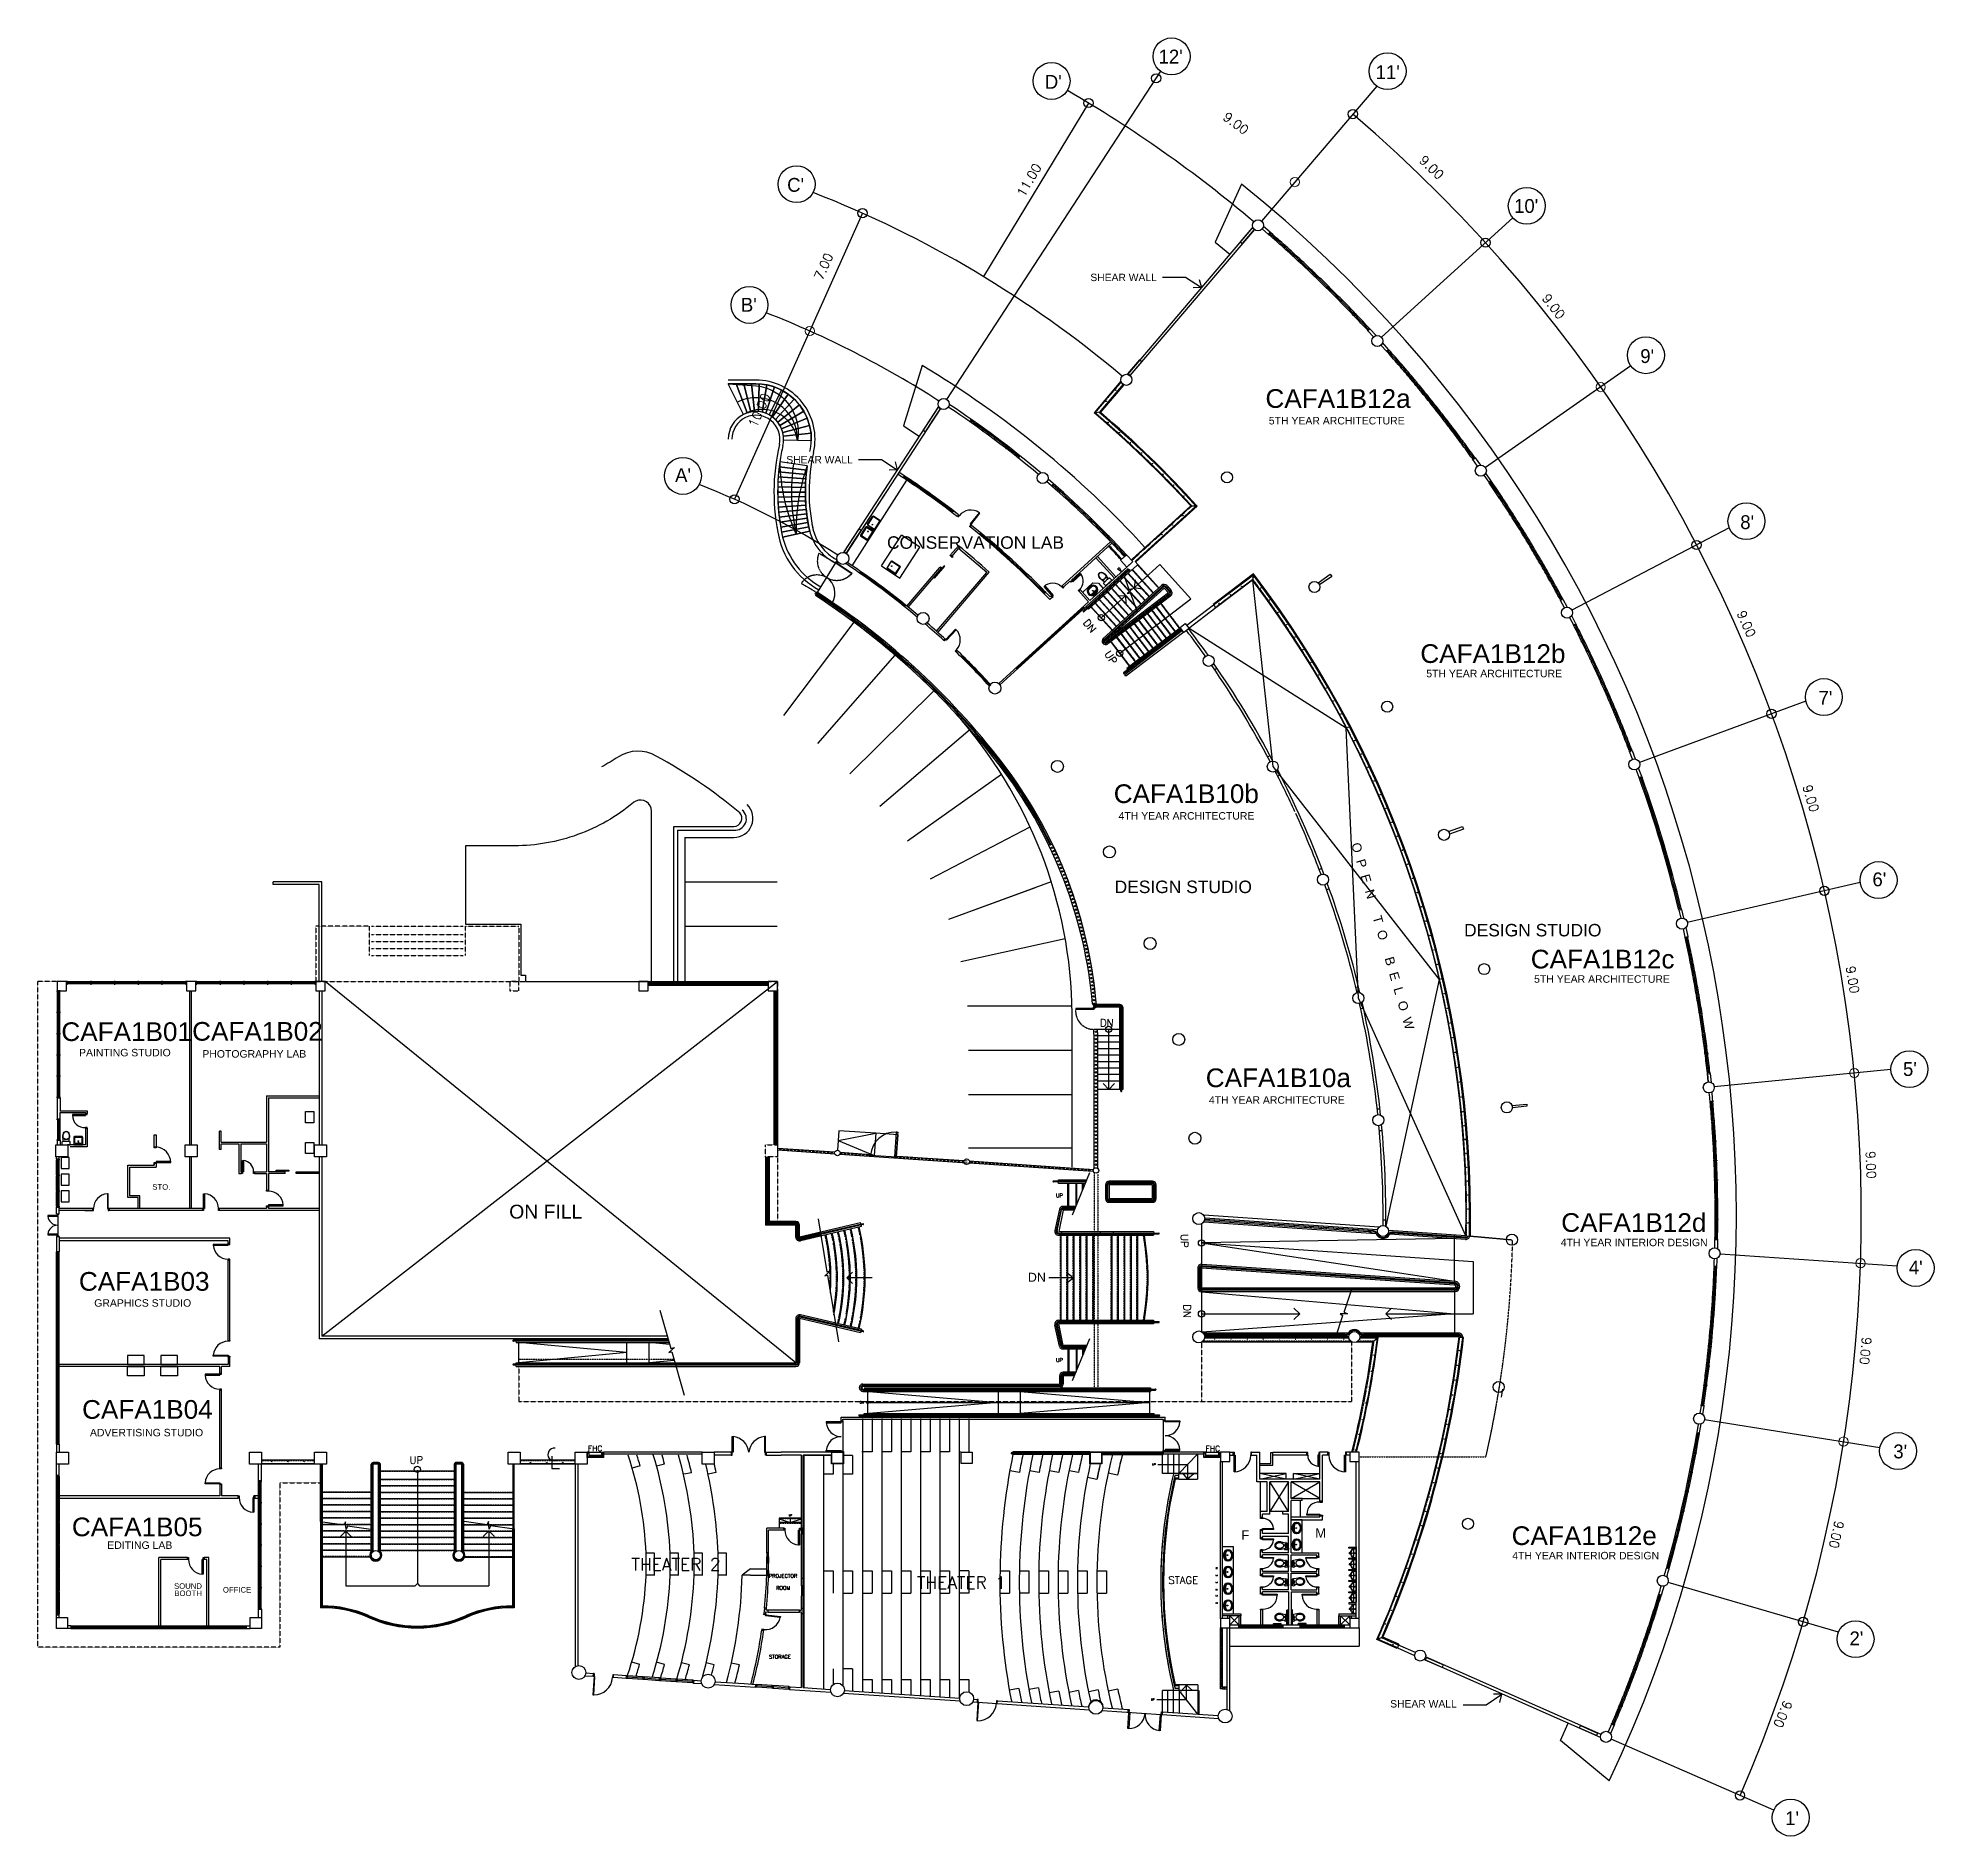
# Model space of a CAD drawing. Header units: millimetres. Extents: x -616979 to 2364082, y 43054 to 1637649.
# Drawn here: x 94335 to 197030, y 52336 to 149724 of the extents above; entities that cross this region are included whole.
import ezdxf
from ezdxf.enums import TextEntityAlignment as Align

# ---------------------------------------------------------------- set-up
doc = ezdxf.new("R2010")
doc.units = ezdxf.units.MM
doc.linetypes.add('conservation$0$HIDDEN', pattern=[0.375, 0.25, -0.125])
doc.linetypes.add('HIDDEN', pattern=[0.375, 0.25, -0.125])
for name, color, linetype in [('a-broken', 9, 'HIDDEN'), ('a-column', 7, 'Continuous'), ('a-doors', 254, 'Continuous'), ('a-fixtures', 7, 'Continuous'), ('a-label', 9, 'Continuous'), ('a-line', 7, 'Continuous'), ('a-railing', 254, 'Continuous'), ('a-ramp', 253, 'Continuous'), ('a-stairs', 8, 'Continuous'), ('a-stairs-brkn', 8, 'HIDDEN'), ('A-TEXT', 7, 'Continuous'), ('a-wall', 5, 'Continuous'), ('a-windows', 7, 'Continuous'), ('a_text', 255, 'Continuous'), ('dimension', 1, 'Continuous'), ('labels', 8, 'Continuous')]:
    doc.layers.add(name, color=color, linetype=linetype)
doc.styles.add('-kitz', font='arial.ttf')
doc.styles.add('100scale@80cl', font='romans.shx', dxfattribs={"height": 0.2})
doc.styles.add('200scale@60cl', font='ROMANS.shx', dxfattribs={"height": 0.3})
doc.styles.add('500scale@80cl', font='romans.shx', dxfattribs={"height": 1})
doc.styles.add('50scale@175cl', font='romans.shx', dxfattribs={"height": 0.2})
doc.styles.add('50scale@80cl', font='romans.shx', dxfattribs={"height": 0.1})
doc.styles.add('arial', font='arial.ttf')
doc.styles.add('Century Gothic', font='GOTHIC.TTF')
doc.styles.add('romans', font='romans.shx')
doc.styles.get("Standard").update_dxf_attribs({"font": 'arial.ttf'})
doc.styles.add('style1', font='arial.ttf')
pattern_1 = [(45, (-3165018.96, -285084.96), (-70.710678, 70.710678), []), (135, (-3165018.96, -285084.96), (-70.710678, -70.710678), [])]

msp = doc.modelspace()

# ---------------------------------------------------------------- texts
at = {"char_height": 500, "attachment_point": 5, "style": '500scale@80cl'}
for s, insert, rotation in [('9.00', (159214.372, 145099.084), 323.31842428), ('11.00', (148014.691, 142025.092), 60.23142442), ('9.00', (169813.195, 142710.098), 316.52424189), ('7.00', (136891.647, 137350.647), 65.90044049), ('9.00', (176425.019, 135180.57), 308.68157572), ('10.00', (133407.391, 129561.333), 65.90044049), ('9.00', (186863.754, 117987.853), 294.04472717), ('9.00', (190357.77, 108535.621), 286.7263029), ('9.00', (192619.263, 98715.311), 279.40787862), ('9.00', (193611.387, 88686.925), 272.08945434), ('9.00', (193317.977, 78613.855), 264.77103007), ('9.00', (191743.814, 68660.221), 257.45260579), ('9.00', (188841.684, 58935.1), 246.79457209)]:
    msp.add_mtext(s, dxfattribs=dict(at, insert=insert, rotation=rotation))
at = {"layer": 'a-label', "style": '-kitz'}
for s, p in [('F ', (159515.634, 68389.687)), ('M', (163517.815, 68494.623))]:
    msp.add_text(s, height=500, dxfattribs=at).set_placement(p)
at = {"layer": 'a-railing', "style": 'romans'}
for p in [(149474.199, 86929.964), (149474.199, 78015.781)]:
    msp.add_text('UP', height=200, dxfattribs=at).set_placement(p)
at = {"layer": 'A-TEXT', "color": 5, "style": 'style1'}
for s, p in [('CAFA1B12a', (160817.831, 129686.898)), ('CAFA1B12b', (169205.609, 115872.487)), ('CAFA1B10b', (152600.714, 108284.849)), ('CAFA1B12c', (175186.366, 99326.647)), ('CAFA1B01', (95604.746, 95395.698)), ('CAFA1B02', (102687.124, 95412.953)), ('CAFA1B10a', (157585.512, 92897.084)), ('CAFA1B12d', (176836.946, 85059.385)), ('CAFA1B03', (96554.338, 81871.341)), ('CAFA1B04', (96727.926, 74936.174)), ('CAFA1B05', (96176.371, 68573.841)), ('CAFA1B12e', (174151.818, 68098.717))]:
    msp.add_text(s, height=1012.5, dxfattribs=at).set_placement(p)
at = {"layer": 'A-TEXT', "linetype": 'Continuous'}
for s, height, style, p in [('5TH YEAR ARCHITECTURE', 405, 'arial', (160999.886, 128790.675)), ('CONSERVATION LAB', 675, 'arial', (140320.758, 122056.397)), ('5TH YEAR ARCHITECTURE', 405, 'arial', (169526.239, 115097.496)), ('4TH YEAR ARCHITECTURE', 405, 'arial', (152863.404, 107388.627)), ('DESIGN STUDIO', 675, 'arial', (152647.349, 103408.386)), ('DESIGN STUDIO', 675, 'arial', (171575.596, 101062.543)), ('5TH YEAR ARCHITECTURE', 405, 'arial', (175367.646, 98551.656)), ('PAINTING STUDIO', 405, 'arial', (96561.965, 94566.33)), ('PHOTOGRAPHY LAB', 405, 'arial', (103240.299, 94497.341)), ('4TH YEAR ARCHITECTURE', 405, 'arial', (157755.702, 92000.861)), ('ON FILL', 750, 'arial', (119859.687, 85779.64)), ('4TH YEAR INTERIOR DESIGN', 405, 'arial', (176810.198, 84284.394)), ('GRAPHICS STUDIO', 405, 'arial', (97384.994, 81006.168)), ('ADVERTISING STUDIO', 405, 'arial', (97154.125, 73986.109)), ('EDITING LAB', 405, 'arial', (98093, 67890.439)), ('THEATER 2', 675, '100scale@80cl', (126476.991, 66715.598)), ('4TH YEAR INTERIOR DESIGN', 405, 'arial', (174185.434, 67323.725)), ('THEATER 1', 675, '100scale@80cl', (141936.015, 65728.28))]:
    msp.add_text(s, height=height, dxfattribs=dict(at, style=style)).set_placement(p)
for s, height, rotation, style, p in [('DN', 400, 309.2597049, '100scale@80cl', (150914.247, 118037.147)), ('UP', 400, 303.39427962, '100scale@80cl', (152080.595, 116361.151)), ('DN', 400, 359.96656511, '100scale@80cl', (151856.061, 96179.58)), ('STO.', 300, 359.96656511, '-kitz', (100530.731, 87343.943)), ('UP', 400, 269.96656511, '100scale@80cl', (156235.164, 84942.356)), ('DN', 400, 269.96656511, '100scale@80cl', (156385.164, 81135.633)), ('UP', 400, 359.96656511, '100scale@80cl', (114464.932, 72502.021)), ('SOUND', 300, 0.03343489, '-kitz', (101705.954, 65724.395)), ('OFFICE', 300, 0.03343489, '-kitz', (104353.808, 65522.931)), ('STAGE', 400, 359.96656511, '100scale@80cl', (155560.177, 66003.132)), ('BOOTH', 300, 0.03343489, '-kitz', (101723.752, 65334.168))]:
    msp.add_text(s, height=height, rotation=rotation, dxfattribs=dict(at, style=style)).set_placement(p)
at = {"layer": 'A-TEXT', "style": '-kitz'}
msp.add_text('O  P  E  N     T  O     B  E  L  O  W ', height=500, rotation=286.28974174, dxfattribs=at).set_placement((165457.947, 106058.902))
at = {"layer": 'A-TEXT', "style": 'romans'}
msp.add_text('DN', height=125, dxfattribs=at).set_placement((138958.06, 75819.537), align=Align.MIDDLE)
at = {"layer": 'A-TEXT', "style": '200scale@60cl'}
for p in [(124119.844, 73179.462), (157575.986, 73173.241)]:
    msp.add_text('FHC', height=300, dxfattribs=at).set_placement(p)
at = {"layer": 'A-TEXT', "color": 0, "style": '50scale@80cl'}
for p in [(154687.831, 72415.623), (154623.015, 59683.869)]:
    msp.add_text('UP', height=100, dxfattribs=at).set_placement(p)
at = {"layer": 'A-TEXT', "color": 9, "style": '50scale@80cl'}
msp.add_text('UP', height=100, dxfattribs=at).set_placement((134999.844, 69659.631))
at = {"layer": 'A-TEXT', "color": 9, "linetype": 'Continuous', "style": '50scale@80cl'}
msp.add_text('S    C   R    E    E    N', height=100, rotation=90, dxfattribs=at).set_placement((158223.5, 64918.506))
at = {"layer": 'A-TEXT', "color": 9, "linetype": 'Continuous', "style": '50scale@175cl'}
for s, p in [('PROJECTOR ', (133926.618, 66322.651)), ('ROOM', (134318.158, 65676.041)), ('STORAGE', (133934.253, 61951.085))]:
    msp.add_text(s, height=200, dxfattribs=at).set_placement(p)
at = {"layer": 'A-TEXT', "insert": (147949.347, 82842.983), "char_height": 483.4824, "width": 4.884981308350689e-12, "attachment_point": 1}
msp.add_mtext('DN', dxfattribs=at)
at = {"layer": 'a_text', "lineweight": 9, "style": 'Century Gothic'}
for s, p in [("12'", (155030.647, 148337.774)), ("11'", (166788.707, 147494.766)), ("D'", (148869.377, 146969.312)), ("C'", (134914.023, 141389.972)), ("10'", (174284.972, 140247.751)), ("B'", (132408.08, 134895.134)), ("9'", (181117.538, 132116.483)), ("A'", (128844.351, 125668.561)), ("8'", (186534.001, 123122.441)), ("7'", (190772.353, 113606.473)), ("6'", (193691.677, 103777.056)), ("5'", (195347.902, 93503.161)), ("4'", (195661.157, 82758.821)), ("3'", (194824.501, 72792.604)), ("2'", (192449.33, 62668.366)), ("1'", (188965.362, 52930.362))]:
    msp.add_text(s, height=750, dxfattribs=at).set_placement(p)
at = {"layer": 'labels', "color": 7, "linetype": 'Continuous', "lineweight": 0, "style": 'arial'}
for p in [(151333.472, 136553.288), (134867.815, 126681.98), (167575.958, 59299.612)]:
    msp.add_text('SHEAR WALL', height=400, rotation=359.96656511, dxfattribs=at).set_placement(p)

# ---------------------------------------------------------------- hatches: boundary and pattern name
at = {"layer": 'a-wall', "linetype": 'HIDDEN', "ltscale": 3}
h = msp.add_hatch(dxfattribs=at)
h.set_pattern_fill('ANSI31', color=256, scale=10, style=0)
h.set_pattern_definition([(45, (-107156.942, -61762.93), (-22.4506403, 22.4506403), [])])
h.paths.add_polyline_path([(135386.684, 85419.57), (135386.684, 84774.806, 0.4832064144), (135632.22, 84580.059), (136744.364, 84840.101), (136711.95, 85037.917), (135586.684, 84774.806), (135586.684, 85419.57, 0.4141915943), (135386.699, 85619.57), (133934.828, 85619.679), (133935.091, 89119.537), (133735.091, 89119.537), (133734.828, 85419.57)])
at = {"layer": 'a-wall'}
h = msp.add_hatch(dxfattribs=at)
h.set_pattern_fill('_USER', color=256, scale=100, angle=45, style=0, double=1, pattern_type=0)
h.set_pattern_definition(pattern_1)
h.paths.add_polyline_path([(158385.091, 60409.97), (158485.091, 60409.97), (158485.091, 63619.537), (158385.091, 63619.537)])
h = msp.add_hatch(dxfattribs=at)
h.set_pattern_fill('_USER', color=256, scale=100, angle=45, style=0, double=1, pattern_type=0)
h.set_pattern_definition(pattern_1)
h.paths.add_polyline_path([(158485.091, 60409.97), (158485.091, 60309.97), (158735.091, 60309.97), (158735.091, 60409.97)])
at = {"layer": 'a-windows'}
for points in [[(159365.091, 63709.537), (159360.091, 63709.537), (159360.091, 63679.537), (159390.091, 63679.537), (159390.091, 63684.537), (159365.091, 63684.537)], [(159787.591, 63679.537), (159787.591, 63684.537), (159762.591, 63684.537), (159762.591, 63709.537), (159757.591, 63709.537), (159757.591, 63684.537), (159727.591, 63684.537), (159727.591, 63679.537)], [(160187.591, 63679.537), (160187.591, 63684.537), (160162.591, 63684.537), (160162.591, 63709.537), (160157.591, 63709.537), (160157.591, 63684.537), (160127.591, 63684.537), (160127.591, 63679.537)], [(160587.591, 63679.537), (160587.591, 63684.537), (160562.591, 63684.537), (160562.591, 63709.537), (160557.591, 63709.537), (160557.591, 63684.537), (160527.591, 63684.537), (160527.591, 63679.537)], [(160987.591, 63679.537), (160987.591, 63684.537), (160962.591, 63684.537), (160962.591, 63709.537), (160957.591, 63709.537), (160957.591, 63684.537), (160927.591, 63684.537), (160927.591, 63679.537)], [(161387.591, 63679.537), (161387.591, 63684.537), (161362.591, 63684.537), (161362.591, 63709.537), (161357.591, 63709.537), (161357.591, 63684.537), (161327.591, 63684.537), (161327.591, 63679.537)], [(161755.091, 63684.537), (161730.091, 63684.537), (161730.091, 63679.537), (161760.091, 63679.537), (161760.091, 63709.537), (161755.091, 63709.537)], [(162690.091, 63709.537), (162685.091, 63709.537), (162685.091, 63679.537), (162715.091, 63679.537), (162715.091, 63684.537), (162690.091, 63684.537)], [(163112.591, 63679.537), (163112.591, 63684.537), (163087.591, 63684.537), (163087.591, 63709.537), (163082.591, 63709.537), (163082.591, 63684.537), (163052.591, 63684.537), (163052.591, 63679.537)], [(163512.591, 63679.537), (163512.591, 63684.537), (163487.591, 63684.537), (163487.591, 63709.537), (163482.591, 63709.537), (163482.591, 63684.537), (163452.591, 63684.537), (163452.591, 63679.537)], [(163912.591, 63679.537), (163912.591, 63684.537), (163887.591, 63684.537), (163887.591, 63709.537), (163882.591, 63709.537), (163882.591, 63684.537), (163852.591, 63684.537), (163852.591, 63679.537)], [(164312.591, 63679.537), (164312.591, 63684.537), (164287.591, 63684.537), (164287.591, 63709.537), (164282.591, 63709.537), (164282.591, 63684.537), (164252.591, 63684.537), (164252.591, 63679.537)], [(164712.591, 63679.537), (164712.591, 63684.537), (164687.591, 63684.537), (164687.591, 63709.537), (164682.591, 63709.537), (164682.591, 63684.537), (164652.591, 63684.537), (164652.591, 63679.537)], [(165080.091, 63684.537), (165055.091, 63684.537), (165055.091, 63679.537), (165085.091, 63679.537), (165085.091, 63709.537), (165080.091, 63709.537)]]:
    msp.add_hatch(color=256, dxfattribs=at).paths.add_polyline_path(points)

# ---------------------------------------------------------------- linework, layer by layer
for p, q in [((155142.419, 147917.64), (143548.738, 130147.248)), ((166843.913, 147115.953), (160608.691, 139799.812)), ((151237.645, 146197.68), (145540.079, 136799.345)), ((138993.21, 140231.079), (132061.661, 124735.088)), ((174211.461, 139976.629), (167095.078, 133514.353)), ((180609.557, 131956.96), (172727.96, 126453.839)), ((185936.408, 123188.893), (177415.56, 118733.308)), ((190085.428, 113806.847), (181081.504, 110478.548)), ((193033.576, 103981.274), (183666.063, 101824.054)), ((194693.122, 93857.212), (185127.126, 92910.833)), ((185440.337, 83872.664), (195037.589, 83225.659)), ((184602.24, 74890.951), (194096.931, 73389.37)), ((191850.909, 63379.07), (182624.843, 66077.887)), ((188348.036, 53736.426), (179540.914, 57588.506))]:
    msp.add_line(p, q)
for centre, radius in [((155734.162, 148723.767), 1000), ((167435.656, 147922.08), 1000), ((149233.467, 147391.815), 1000), ((154894.314, 147537.354), 250), ((151237.645, 146197.68), 250), ((165549.585, 145597.245), 250), ((135426.481, 141801.945), 1000), ((174970.245, 140627.971), 1000), ((138993.21, 140231.079), 250), ((172734.219, 138635.169), 250), ((132872.631, 135260.54), 1000), ((181423.648, 132537.697), 1000), ((129265.537, 126000.358), 1000), ((132061.661, 124735.088), 250), ((186868.701, 123550.598), 1000), ((184165.68, 122262.973), 250), ((191061.075, 114026.19), 1000), ((188226.256, 113119.604), 250), ((194024.804, 104113.438), 1000), ((191089.038, 103533.471), 250), ((195693.04, 93870.035), 1000), ((196030.096, 83103.47), 1000), ((195077.015, 73190.786), 1000), ((189935.732, 63939.299), 250), ((192776.902, 63001.53), 1000), ((186519.825, 54536.053), 250), ((189264.233, 53335.697), 1000)]:
    msp.add_circle(centre, radius)
for radius, start, end in [(70460.798, 49.80446887, 59.85829423), (78378.059, 336.37627845, 49.56052121), (59470.304, 49.84955205, 68.69399536), (52478.427, 57.20648498, 68.69399536), (42494.671, 57.31714569, 68.69399536)]:
    msp.add_arc((114710.091, 85944.366), radius, start, end)
at = {"layer": 'a-broken', "linetype": 'HIDDEN', "ltscale": 3}
for p, q in [((109385.091, 101619.537), (109385.091, 98619.537)), ((112285.091, 101619.537), (109385.091, 101619.537)), ((117485.091, 101619.537), (120385.091, 101619.537)), ((120385.091, 101619.537), (120385.091, 98619.537)), ((94335.091, 62569.537), (94335.091, 98619.537)), ((95385.091, 98619.537), (94335.091, 98619.537)), ((157354.429, 79081.223), (157354.429, 75894.537)), ((165485.091, 79109.729), (165485.091, 75869.537)), ((120385.201, 77769.887), (120385.201, 75869.537)), ((120385.201, 75869.537), (165485.091, 75869.537)), ((107435.091, 71469.537), (107435.091, 62569.537)), ((107435.091, 71469.537), (109635.091, 71469.537)), ((107435.091, 62569.537), (94335.091, 62569.537))]:
    msp.add_line(p, q, dxfattribs=at)
at = {"layer": 'a-broken', "color": 7, "linetype": 'HIDDEN', "ltscale": 3}
for p, q in [((106385.091, 98619.537), (134385.091, 98619.537)), ((134385.091, 98619.537), (134385.091, 85619.707))]:
    msp.add_line(p, q, dxfattribs=at)
at = {"layer": 'a-broken', "color": 7, "linetype": 'HIDDEN'}
for p, q in [((151535.091, 88227.486), (151535.091, 76619.537)), ((151735.091, 88214.003), (151735.091, 76619.537))]:
    msp.add_line(p, q, dxfattribs=at)
at = {"layer": 'a-broken', "linetype": 'HIDDEN'}
for p, q in [((171917.423, 84834.435), (174165.928, 84632.737)), ((165885.091, 72869.537), (172758.212, 72869.537))]:
    msp.add_line(p, q, dxfattribs=at)
at = {"layer": 'a-broken', "color": 8, "linetype": 'HIDDEN'}
msp.add_line((120385.201, 78169.886), (128772.335, 78169.886), dxfattribs=at)
at = {"layer": 'a-broken', "linetype": 'HIDDEN', "ltscale": 3}
msp.add_arc((115431.301, 85883.065), 58785.429, 347.21028997, 358.78110904, dxfattribs=at)
at = {"layer": 'a-column', "color": 3}
for p, q in [((152971.707, 121432.073), (153296.439, 121733.262)), ((153307.84, 121061.917), (152971.707, 121432.073)), ((153296.439, 121733.262), (153637.68, 121361.44)), ((153307.84, 121061.917), (153637.68, 121361.44))]:
    msp.add_line(p, q, dxfattribs=at)
at = {"layer": 'a-column'}
for p, q in [((95885.091, 98619.537), (95385.091, 98619.537)), ((95385.091, 98619.537), (95385.091, 98119.537)), ((95885.091, 98119.537), (95885.091, 98619.537)), ((95385.091, 98119.537), (95885.091, 98119.537)), ((144335.091, 72519.537), (144335.091, 73119.537)), ((144335.091, 73119.537), (144935.091, 73119.537)), ((144935.091, 73119.537), (144935.091, 72519.537)), ((144935.091, 72519.537), (144335.091, 72519.537))]:
    msp.add_line(p, q, dxfattribs=at)
at = {"layer": 'a-column', "color": 9}
for p, q in [((151335.091, 72519.537), (151335.091, 73119.537)), ((151335.091, 73119.537), (151935.091, 73119.537)), ((151935.091, 73119.537), (151935.091, 72519.537)), ((130960.091, 72469.537), (130310.091, 72469.537)), ((151935.091, 72519.537), (151335.091, 72519.537))]:
    msp.add_line(p, q, dxfattribs=at)
at = {"layer": 'a-column'}
for points in [[(156193.912, 117799.893), (156472.255, 118012.085), (156684.447, 117733.742), (156406.104, 117521.55)], [(102885.091, 98119.537), (102885.091, 98619.537), (102385.091, 98619.537), (102385.091, 98119.537)], [(109385.091, 98619.537), (109385.091, 98119.537), (109885.091, 98119.537), (109885.091, 98619.537)], [(127385.091, 98619.537), (126885.091, 98619.537), (126885.091, 98119.537), (127385.091, 98119.537)], [(95310.091, 89769.537), (95960.091, 89769.537), (95960.091, 89119.537), (95310.091, 89119.537)], [(102310.091, 89769.537), (102960.091, 89769.537), (102960.091, 89119.537), (102310.091, 89119.537)], [(109310.091, 89769.537), (109960.091, 89769.537), (109960.091, 89119.537), (109310.091, 89119.537)], [(95335.091, 73119.537), (95985.091, 73119.537), (95985.091, 72469.537), (95335.091, 72469.537)], [(105785.091, 73119.537), (106435.091, 73119.537), (106435.091, 72469.537), (105785.091, 72469.537)], [(109310.091, 73119.537), (109960.091, 73119.537), (109960.091, 72469.537), (109310.091, 72469.537)], [(119810.091, 73119.537), (120460.091, 73119.537), (120460.091, 72469.537), (119810.091, 72469.537)], [(123435.003, 73119.537), (124085.003, 73119.537), (124085.003, 72469.537), (123435.003, 72469.537)], [(130310.091, 73119.537), (130960.091, 73119.537), (130960.091, 72469.537), (130310.091, 72469.537)], [(137335.091, 73119.537), (137935.091, 73119.537), (137935.091, 72519.537), (137335.091, 72519.537)], [(151335.091, 73119.537), (151935.091, 73119.537), (151935.091, 72519.537), (151335.091, 72519.537)], [(158885.091, 73119.537), (158385.091, 73119.537), (158385.091, 72619.537), (158885.091, 72619.537)], [(165885.091, 73119.537), (165385.091, 73119.537), (165385.091, 72619.537), (165885.091, 72619.537)], [(95335.091, 64169.537), (95935.091, 64169.537), (95935.091, 63569.537), (95335.091, 63569.537)], [(105835.091, 64169.537), (106435.091, 64169.537), (106435.091, 63569.537), (105835.091, 63569.537)], [(158885.091, 64119.537), (158385.091, 64119.537), (158385.091, 63619.537), (158885.091, 63619.537)], [(165885.091, 64119.537), (165385.091, 64119.537), (165385.091, 63619.537), (165885.091, 63619.537)]]:
    msp.add_lwpolyline(points, close=True, dxfattribs=at)
at = {"layer": 'a-column', "linetype": 'HIDDEN', "ltscale": 3}
for points in [[(119885.091, 98619.537), (119885.091, 98119.537), (120385.091, 98119.537), (120385.091, 98619.537)], [(127385.091, 98619.537), (126885.091, 98619.537), (126885.091, 98119.537), (127385.091, 98119.537)], [(133735.091, 89769.537), (134385.091, 89769.537), (134385.091, 89119.537), (133735.091, 89119.537)]]:
    msp.add_lwpolyline(points, close=True, dxfattribs=at)
at = {"layer": 'a-column', "color": 7, "linetype": 'HIDDEN', "ltscale": 3}
msp.add_lwpolyline([(133885.091, 98619.537), (133885.091, 98119.537), (134385.091, 98119.537), (134385.091, 98619.537)], close=True, dxfattribs=at)
at = {"layer": 'a-column', "color": 7}
msp.add_lwpolyline([(133885.091, 98619.537), (133885.091, 98119.537), (134385.091, 98119.537), (134385.091, 98619.537)], close=True, dxfattribs=at)
at = {"layer": 'a-column'}
for centre, radius in [((160414.098, 139571.484), 300), ((166872.985, 133312.674), 300), ((153285.174, 131206.712), 300), ((143384.815, 129895.993), 300), ((172481.985, 126282.094), 300), ((148749.932, 125885.254), 300), ((158736.602, 125924.152), 300), ((137929.593, 121534.417), 325), ((163470.709, 119990.204), 300), ((142274.024, 118286.701), 325), ((177149.711, 118594.294), 300), ((157737.962, 115987.462), 300), ((146169.357, 114512.034), 325), ((167410.363, 113501.55), 300), ((149552.126, 110271.915), 325), ((161214.433, 110261.673), 300), ((180800.113, 110374.532), 300), ((170491.374, 106563.908), 300), ((152367.216, 105635.428), 325), ((163933.212, 104139.685), 300), ((183373.714, 101756.73), 300), ((154568.761, 100678.117), 325), ((172663.544, 99290.313), 300), ((165850.002, 97721.241), 300), ((156120.892, 95480.75), 325), ((184828.583, 92881.298), 300), ((166933.572, 91110.917), 300), ((173891.482, 91799.274), 300), ((156998.318, 90128.007), 325), ((137635.091, 89330.005), 150), ((144635.091, 88858.095), 150), ((151635.091, 88386.184), 150), ((157204.429, 85776.209), 325), ((174165.928, 84632.737), 300), ((185141.016, 83892.843), 300), ((157204.429, 79369.537), 325), ((165635.091, 79369.537), 300), ((173450.346, 76654.619), 300), ((184305.923, 74937.814), 300), ((171788.459, 69247.755), 300), ((112635.091, 67549.537), 250), ((112635.091, 67549.537), 250), ((117135.091, 67549.537), 250), ((117135.091, 67549.537), 250), ((182336.909, 66162.114), 300), ((169196.598, 62112.927), 300), ((123635.091, 61194.537), 375), ((130635.091, 60722.626), 375), ((137635.091, 60250.716), 375), ((144635.091, 59778.806), 375), ((151635.091, 59306.896), 375), ((158635.091, 58834.986), 375), ((179266.055, 57708.724), 300)]:
    msp.add_circle(centre, radius, dxfattribs=at)
at = {"layer": 'a-column', "color": 5}
msp.add_circle((151635.091, 88386.184), 150, dxfattribs=at)
at = {"layer": 'a-column', "color": 9}
msp.add_circle((151635.091, 59306.896), 375, dxfattribs=at)
at = {"layer": 'a-doors'}
for p, q in [((144202.483, 123894.073), (144126.056, 123797.416)), ((144188.084, 123875.862), (144128.051, 123799.939)), ((144165.595, 123766.807), (144229.295, 123847.368)), ((144832.154, 123239.361), (144792.933, 123270.373)), ((144856.824, 123351.174), (144793.237, 123270.758)), ((145313.797, 124009.715), (144830.529, 123398.534)), ((144830.649, 123398.438), (144869.505, 123367.212)), ((144908.448, 123335.85), (144832.154, 123239.361)), ((144834.02, 123241.721), (144894.181, 123317.806)), ((144850.077, 123382.825), (144908.848, 123336.355)), ((144856.824, 123351.174), (145353.017, 123978.703)), ((145353.017, 123978.703), (145313.797, 124009.715)), ((137568.632, 121272.934), (137582.737, 121293.568)), ((137568.632, 121272.934), (138412.057, 120718.387)), ((136526.595, 119691.338), (136512.861, 119670.449)), ((136512.861, 119670.449), (137356.285, 119115.902)), ((136526.595, 119691.338), (137370.02, 119136.791)), ((149204.111, 119496.64), (149269.051, 119420.532)), ((143491.131, 117121.649), (144035.976, 117707.434)), ((143541.25, 117102.345), (143504.772, 117136.314)), ((144072.588, 117673.381), (143541.363, 117102.24)), ((144035.976, 117707.434), (144072.588, 117673.381)), ((151542.387, 97148.746), (150542.387, 97148.746)), ((150542.51, 97123.746), (151542.51, 97124.022)), ((140818.36, 90467.026), (140732.202, 89121.144)), ((140868.32, 90465.032), (140818.36, 90467.026)), ((140868.32, 90465.032), (140918.096, 90460.303)), ((140907.617, 90312.289), (140918.096, 90460.303)), ((140732.202, 89121.144), (140777.53, 89118.095)), ((106717.982, 87319.402), (106817.982, 87319.402)), ((97297.591, 86319.707), (97297.591, 86219.707)), ((98197.591, 86319.707), (98197.591, 86219.707)), ((103260.091, 86319.707), (103260.091, 86219.707)), ((104160.091, 86319.707), (104160.091, 86219.707)), ((106717.982, 86419.402), (106817.982, 86419.402)), ((95409.472, 85954.641), (94879.472, 85954.641)), ((94879.472, 85954.641), (94879.472, 85904.641)), ((94879.472, 85904.641), (95409.472, 85904.641)), ((95409.472, 85904.641), (95409.472, 85954.641)), ((95409.472, 85904.641), (95409.472, 84940.987)), ((95409.472, 84940.987), (94879.472, 84940.987)), ((94879.472, 84940.987), (94879.472, 84890.987)), ((94879.472, 84890.987), (95409.472, 84890.987)), ((95409.472, 84890.987), (95409.472, 84940.987)), ((155385.091, 74819.537), (156185.091, 74819.537)), ((156185.091, 74769.537), (155385.091, 74769.537)), ((156185.091, 74819.537), (156185.091, 74769.537)), ((156185.091, 73269.537), (155385.091, 73269.537)), ((155385.091, 73219.537), (156185.091, 73219.537)), ((156185.091, 73219.537), (156185.091, 73269.537)), ((159070.895, 73119.537), (159070.895, 72969.537)), ((160070.895, 72969.537), (160070.895, 73119.537)), ((163058.395, 72968.467), (163058.395, 73118.467)), ((164195.895, 72969.537), (164195.895, 73119.537)), ((165195.895, 73119.537), (165195.895, 72969.537)), ((104285.343, 72269.725), (104185.343, 72269.725)), ((105185.088, 70769.722), (105185.088, 70619.722)), ((105185.088, 70769.712), (105185.088, 70669.712)), ((106085.088, 70769.722), (106085.088, 70619.722)), ((163758.395, 70469.537), (163908.395, 70469.537)), ((163783.395, 70469.537), (163883.395, 70469.537)), ((135535.091, 68107.037), (135535.091, 68907.037)), ((135535.091, 68907.037), (135585.091, 68907.037)), ((135585.091, 69007.037), (135635.091, 69007.037)), ((135585.091, 68907.037), (135585.091, 69007.037)), ((135585.091, 68907.037), (135585.091, 68107.037)), ((135635.091, 68907.037), (135585.091, 68907.037)), ((135635.091, 69007.037), (135635.091, 68907.037)), ((160658.395, 69594.537), (160558.395, 69594.537)), ((160658.395, 68894.537), (160558.395, 68894.537)), ((163908.395, 69669.537), (163758.395, 69669.537)), ((135535.091, 68107.037), (135585.091, 68107.037)), ((124456.059, 60988.85), (124388.796, 59991.115)), ((124416.262, 61141.873), (124406.172, 60992.213)), ((124406.172, 60992.213), (124456.059, 60988.85)), ((124466.149, 61138.51), (124416.262, 61141.873)), ((124438.683, 59987.751), (124505.946, 60985.487)), ((124505.946, 60985.487), (124456.059, 60988.85)), ((125503.811, 60918.215), (125453.925, 60921.578)), ((125513.901, 61067.875), (125464.014, 61071.238)), ((125503.811, 60918.215), (125513.901, 61067.875)), ((124388.796, 59991.115), (124438.683, 59987.751)), ((145248.586, 59587.107), (145181.323, 58589.371)), ((145208.788, 59740.13), (145198.699, 59590.47)), ((145198.699, 59590.47), (145248.586, 59587.107)), ((145258.675, 59736.767), (145208.788, 59740.13)), ((145231.209, 58586.008), (145298.472, 59583.743)), ((145248.586, 59587.107), (145258.675, 59736.767)), ((145298.472, 59583.743), (145248.586, 59587.107)), ((146256.54, 59669.495), (146246.451, 59519.835)), ((146306.427, 59666.132), (146256.54, 59669.495)), ((146296.338, 59516.472), (146306.427, 59666.132)), ((145181.323, 58589.371), (145231.209, 58586.008)), ((146296.338, 59516.472), (146246.451, 59519.835)), ((153365.398, 58161.995), (153424.315, 59035.934)), ((153474.202, 59032.571), (153415.285, 58158.632)), ((155066.3, 58047.175), (155125.228, 58921.266)), ((155175.114, 58917.902), (155116.187, 58043.812)), ((153415.285, 58158.632), (153365.398, 58161.995)), ((155116.187, 58043.812), (155066.3, 58047.175))]:
    msp.add_line(p, q, dxfattribs=at)
at = {"layer": 'a-doors', "linetype": 'conservation$0$HIDDEN'}
for p, q in [((136636.818, 121817.64), (137568.632, 121272.934)), ((135675.301, 120186.184), (136526.595, 119691.338))]:
    msp.add_line(p, q, dxfattribs=at)
at = {"layer": 'a-doors', "color": 1}
for p, q in [((138412.057, 120718.387), (138425.792, 120739.276)), ((137356.285, 119115.902), (137370.02, 119136.791)), ((150542.387, 97148.746), (150542.51, 97123.746)), ((151542.51, 97124.022), (151542.51, 97148.746)), ((105367.982, 88219.232), (105367.982, 88319.232)), ((106067.982, 88219.232), (106067.982, 88319.232)), ((140822.858, 89115.033), (140777.53, 89118.095)), ((131935.091, 73119.537), (131935.091, 73969.537)), ((131935.091, 73969.537), (131985.091, 73969.537)), ((131985.091, 73969.537), (131985.091, 73119.537)), ((133685.091, 73969.537), (133685.091, 73119.537)), ((133735.091, 73969.537), (133685.091, 73969.537)), ((133735.091, 73119.537), (133735.091, 73969.537)), ((137835.091, 74769.537), (137035.091, 74769.537)), ((137835.091, 74769.537), (137035.091, 74769.537)), ((137035.091, 74769.537), (137035.091, 74719.537)), ((137035.091, 74769.537), (137035.091, 74719.537)), ((137035.091, 74719.537), (137835.091, 74719.537)), ((137035.091, 74719.537), (137835.091, 74719.537)), ((137835.091, 74819.537), (137935.091, 74819.537)), ((137835.091, 74819.537), (137935.091, 74819.537)), ((137835.091, 74819.537), (137935.091, 74819.537)), ((137835.091, 74769.537), (137835.091, 74819.537)), ((137835.091, 74819.537), (137935.091, 74819.537)), ((137835.091, 74819.537), (137935.091, 74819.537)), ((137835.091, 74819.537), (137935.091, 74819.537)), ((137835.091, 74769.537), (137835.091, 74819.537)), ((137835.091, 74719.537), (137835.091, 74769.537)), ((137935.091, 74769.537), (137835.091, 74769.537)), ((137835.091, 74719.537), (137835.091, 74769.537)), ((137935.091, 74769.537), (137835.091, 74769.537)), ((137935.091, 74819.537), (137935.091, 74769.537)), ((137935.091, 74819.537), (137935.091, 74769.537)), ((137935.091, 74769.537), (137935.091, 73169.537)), ((137935.091, 74769.537), (137935.091, 73169.537)), ((155285.091, 74869.537), (155285.091, 74819.537)), ((155385.091, 74869.537), (155285.091, 74869.537)), ((155385.091, 74869.537), (155285.091, 74869.537)), ((155385.091, 74869.537), (155285.091, 74869.537)), ((155285.091, 74819.537), (155385.091, 74819.537)), ((155385.091, 74819.537), (155385.091, 74869.537)), ((155385.091, 74769.537), (155385.091, 74819.537)), ((131885.091, 73119.537), (131885.091, 72969.537)), ((131935.091, 73119.537), (131885.091, 73119.537)), ((131885.091, 73119.537), (131885.091, 72969.537)), ((131885.091, 72969.537), (131935.091, 72969.537)), ((131935.091, 72969.537), (131935.091, 73119.537)), ((131985.091, 73119.537), (131935.091, 73119.537)), ((133685.091, 73119.537), (133735.091, 73119.537)), ((133735.091, 72969.537), (133735.091, 73119.537)), ((133735.091, 73119.537), (133785.091, 73119.537)), ((133785.091, 72969.537), (133735.091, 72969.537)), ((133785.091, 73119.537), (133785.091, 72969.537)), ((133785.091, 73119.537), (133785.091, 72969.537)), ((137035.091, 73219.537), (137835.091, 73219.537)), ((137035.091, 73219.537), (137835.091, 73219.537)), ((137035.091, 73169.537), (137035.091, 73219.537)), ((137835.091, 73169.537), (137035.091, 73169.537)), ((137835.091, 73169.537), (137035.091, 73169.537)), ((137835.091, 73219.537), (137835.091, 73169.537)), ((137835.091, 73219.537), (137835.091, 73169.537)), ((137935.091, 73169.537), (137835.091, 73169.537)), ((137935.091, 73169.537), (137835.091, 73169.537)), ((137835.091, 73169.537), (137835.091, 73119.537)), ((137835.091, 73119.537), (137935.091, 73119.537)), ((137935.091, 73119.537), (137935.091, 73169.537)), ((155285.091, 73219.537), (155385.091, 73219.537)), ((155285.091, 73169.537), (155285.091, 73219.537)), ((155385.091, 73169.537), (155285.091, 73169.537)), ((155385.091, 73169.537), (155285.091, 73169.537)), ((155385.091, 73169.537), (155285.091, 73169.537)), ((155385.091, 73269.537), (155385.091, 73219.537)), ((155385.091, 73219.537), (155385.091, 73169.537)), ((134735.091, 69007.037), (134785.091, 69007.037)), ((134735.091, 68907.037), (134735.091, 69007.037)), ((134785.091, 68907.037), (134735.091, 68907.037)), ((134785.091, 69007.037), (134785.091, 68907.037)), ((160658.395, 68482.037), (160558.395, 68482.037)), ((160558.395, 68482.037), (160558.395, 68432.037)), ((160658.395, 68482.037), (160558.395, 68482.037)), ((160558.395, 68432.037), (160658.395, 68432.037)), ((160558.395, 67832.037), (160558.395, 67782.037)), ((160658.395, 67832.037), (160558.395, 67832.037)), ((160658.395, 67782.037), (160558.395, 67782.037)), ((160558.395, 67782.037), (160658.395, 67782.037)), ((160658.395, 68432.037), (160658.395, 68482.037)), ((160658.395, 67782.037), (160658.395, 67832.037)), ((160658.395, 67482.037), (160558.395, 67482.037)), ((160658.395, 66782.037), (160558.395, 66782.037)), ((163708.395, 67482.037), (163608.395, 67482.037)), ((163708.395, 66782.037), (163608.395, 66782.037)), ((160658.395, 66482.037), (160558.395, 66482.037)), ((160658.395, 65782.037), (160558.395, 65782.037)), ((163708.395, 66482.037), (163608.395, 66482.037)), ((163708.395, 65782.037), (163608.395, 65782.037)), ((160658.395, 65482.037), (160558.395, 65482.037)), ((163708.395, 65482.037), (163608.395, 65482.037)), ((133639.857, 64334.591), (133644.233, 64375.896)), ((133751.94, 64322.626), (133639.857, 64334.591)), ((133644.233, 64375.896), (133755.39, 64372.507)), ((134540.954, 64181.353), (133746.215, 64272.955)), ((133755.39, 64372.507), (133749.671, 64322.887)), ((133751.94, 64322.626), (134546.679, 64231.024)), ((134546.679, 64231.024), (134540.954, 64181.353)), ((160658.395, 64582.037), (160558.395, 64582.037)), ((163708.395, 64582.037), (163608.395, 64582.037)), ((124456.059, 60988.85), (124466.149, 61138.51)), ((125464.014, 61071.238), (125453.925, 60921.578)), ((153374.202, 59039.312), (153384.292, 59188.972)), ((153424.089, 59035.949), (153374.202, 59039.312)), ((153384.292, 59188.972), (153434.178, 59185.609)), ((153434.178, 59185.609), (153424.089, 59035.949)), ((153474.202, 59032.571), (153424.315, 59035.934)), ((155125.228, 58921.266), (155175.114, 58917.902)), ((155175.114, 58917.902), (155185.204, 59067.563)), ((155225.001, 58914.539), (155175.114, 58917.902)), ((155185.204, 59067.563), (155235.091, 59064.2)), ((155235.091, 59064.2), (155225.001, 58914.539))]:
    msp.add_line(p, q, dxfattribs=at)
at = {"layer": 'a-doors', "extrusion": (0, 0, -1)}
for p, q in [((149775.419, 120015.393), (149858.104, 119928.426)), ((149812.425, 120048.998), (149895.11, 119962.031))]:
    msp.add_line(p, q, dxfattribs=at)
at = {"layer": 'a-doors'}
for points in [[(137582.367, 121293.824), (138425.792, 120739.276)], [(149278.701, 119409.222), (149278.701, 119409.222), (149317.352, 119445.97), (149243.397, 119532.315), (149204.231, 119496.749)], [(149775.419, 120015.393), (149856.07, 119926.579), (149895.11, 119962.031), (149814.438, 120050.868), (149777.137, 120016.995)], [(143436.666, 117063.091), (143400.034, 117097.122), (143468.053, 117170.426), (143504.772, 117136.314), (143436.666, 117063.091)], [(144015.508, 116512.715), (144083.543, 116586.031), (144120.238, 116551.9), (144051.456, 116477.949), (144015.508, 116512.715)]]:
    msp.add_lwpolyline(points, dxfattribs=at)
for points in [[(143882.707, 121629.138), (143850.207, 121591.14), (143736.215, 121688.637), (143768.714, 121726.635)], [(143410.563, 121139.6), (142858.079, 120493.642), (142896.077, 120461.143), (143448.56, 121107.101)], [(143292.225, 121015.679), (143259.726, 120977.681), (143183.731, 121042.679), (143216.23, 121080.677)], [(149282.654, 119486.916), (148824.924, 120016.944), (148869.261, 120054.775), (149319.652, 119520.514)], [(96910.091, 91419.537), (96210.091, 91419.537), (96210.091, 91369.537), (96910.091, 91369.537)], [(96910.091, 91469.537), (96910.091, 91419.537), (97010.091, 91419.537), (97010.091, 91469.537)], [(96910.091, 90719.537), (96910.091, 90669.537), (97010.091, 90669.537), (97010.091, 90719.537)], [(100735.091, 89669.707), (100735.091, 89619.707), (100635.091, 89619.707), (100635.091, 89669.707)], [(100735.091, 88819.707), (100735.091, 88769.707), (100635.091, 88769.707), (100635.091, 88819.707)], [(100735.091, 88819.707), (101535.091, 88819.707), (101535.091, 88869.707), (100735.091, 88869.707)], [(106817.982, 87319.402), (106817.982, 87269.402), (106717.982, 87269.402), (106717.982, 87319.402)], [(97347.591, 86319.707), (97297.591, 86319.707), (97297.591, 86219.707), (97347.591, 86219.707)], [(98147.591, 86319.707), (98147.591, 87119.707), (98097.591, 87119.707), (98097.591, 86319.707)], [(98197.591, 86319.707), (98147.591, 86319.707), (98147.591, 86219.707), (98197.591, 86219.707)], [(103260.091, 86319.707), (103310.091, 86319.707), (103310.091, 86219.707), (103260.091, 86219.707)], [(103310.091, 86319.707), (103310.091, 87119.707), (103360.091, 87119.707), (103360.091, 86319.707)], [(104110.091, 86319.707), (104160.091, 86319.707), (104160.091, 86219.707), (104110.091, 86219.707)], [(106817.982, 86469.402), (106817.982, 86419.402), (106717.982, 86419.402), (106717.982, 86469.402)], [(106817.982, 86469.402), (107617.982, 86469.402), (107617.982, 86519.402), (106817.982, 86519.402)], [(104635.054, 84382.221), (103835.054, 84382.221), (103835.054, 84332.221), (104635.054, 84332.221)], [(104635.054, 84432.221), (104635.054, 84382.221), (104735.054, 84382.221), (104735.054, 84432.221)], [(104634.791, 83582.222), (104634.791, 83532.222), (104734.791, 83532.222), (104734.791, 83582.222)], [(104635.048, 79132.224), (104635.048, 79182.224), (104735.054, 79182.221), (104735.054, 79132.221)], [(104635.213, 78332.227), (103835.213, 78332.227), (103835.213, 78382.227), (104635.213, 78382.227)], [(104635.048, 78282.224), (104635.048, 78332.224), (104735.054, 78332.221), (104735.054, 78282.221)], [(104185.523, 77344.722), (103385.523, 77344.722), (103385.523, 77294.722), (104185.523, 77294.722)], [(104185.353, 77394.722), (104185.353, 77344.722), (104285.353, 77344.719), (104285.353, 77394.719)], [(104185.091, 76544.722), (104185.091, 76494.722), (104285.091, 76494.719), (104285.091, 76544.719)], [(159070.895, 73119.537), (159120.895, 73119.537), (159120.895, 72969.537), (159070.895, 72969.537)], [(159120.895, 72969.537), (159169.2, 72969.537), (159169.2, 72069.537), (159120.895, 72069.537)], [(160020.895, 72969.537), (160070.895, 72969.537), (160070.895, 73119.537), (160020.895, 73119.537)], [(163058.395, 72968.467), (163108.395, 72968.467), (163108.395, 73118.467), (163058.395, 73118.467)], [(163660.091, 72368.467), (163708.395, 72368.467), (163708.395, 72968.467), (163660.091, 72968.467)], [(163708.395, 72968.467), (163758.395, 72968.467), (163758.395, 73118.467), (163708.395, 73118.467)], [(164195.895, 73119.537), (164245.895, 73119.537), (164245.895, 72969.537), (164195.895, 72969.537)], [(165095.895, 72969.537), (165145.895, 72969.537), (165145.895, 72069.537), (165095.895, 72069.537)], [(165145.895, 72969.537), (165195.895, 72969.537), (165195.895, 73119.537), (165145.895, 73119.537)], [(104185.347, 72219.725), (104185.347, 72269.725), (104285.353, 72269.725), (104285.353, 72219.725)], [(104185.347, 71419.725), (103385.347, 71419.725), (103385.347, 71469.725), (104185.347, 71469.725)], [(104185.347, 71369.725), (104185.347, 71419.725), (104285.353, 71419.725), (104285.353, 71369.725)], [(105235.088, 70669.716), (105185.088, 70669.716), (105185.088, 70769.722), (105235.088, 70769.722)], [(106035.088, 70669.716), (106035.088, 69869.716), (105985.088, 69869.716), (105985.088, 70669.716)], [(106085.088, 70669.716), (106035.088, 70669.716), (106035.088, 70769.722), (106085.088, 70769.722)], [(163758.395, 70419.537), (163908.395, 70419.537), (163908.395, 70469.537), (163758.395, 70469.537)], [(160558.395, 69594.537), (160658.395, 69594.537), (160658.395, 69544.537), (160558.395, 69544.537)], [(160558.395, 68944.537), (160658.395, 68944.537), (160658.395, 68894.537), (160558.395, 68894.537)], [(160658.395, 68994.537), (161258.395, 68994.537), (161258.395, 68944.537), (160658.395, 68944.537)], [(163058.395, 69769.537), (163758.395, 69769.537), (163758.395, 69719.537), (163058.395, 69719.537)], [(163758.395, 69719.537), (163908.395, 69719.537), (163908.395, 69669.537), (163758.395, 69669.537)], [(102485.091, 67319.537), (102435.091, 67319.537), (102435.091, 67419.537), (102485.091, 67419.537)], [(103285.091, 67319.537), (103285.091, 66519.537), (103235.091, 66519.537), (103235.091, 67319.537)], [(103335.091, 67319.537), (103285.091, 67319.537), (103285.091, 67419.537), (103335.091, 67419.537)]]:
    msp.add_lwpolyline(points, close=True, dxfattribs=at)
at = {"layer": 'a-doors', "color": 1}
for points in [[(150258.306, 120266.74), (150334.947, 120333.406), (150358.852, 120305.924), (150282.211, 120239.258)], [(150356.242, 120306.485), (150800.429, 120709.843), (150834.042, 120672.828), (150389.855, 120269.469)], [(150682.96, 119795.632), (150759.601, 119862.298), (150783.506, 119834.816), (150706.865, 119768.15)], [(105367.982, 88319.232), (105417.982, 88319.232), (105417.982, 88219.232), (105367.982, 88219.232)], [(105417.982, 88319.232), (105417.982, 88919.232), (105467.982, 88919.232), (105467.982, 88319.232)], [(106017.982, 88319.232), (106067.982, 88319.232), (106067.982, 88219.232), (106017.982, 88219.232)], [(107232.306, 88394.433), (107932.306, 88394.433), (107932.306, 88344.433), (107232.306, 88344.433)], [(160558.395, 68482.037), (160658.395, 68482.037), (160658.395, 68432.037), (160558.395, 68432.037)], [(160558.395, 67832.037), (160658.395, 67832.037), (160658.395, 67782.037), (160558.395, 67782.037)], [(160658.395, 68432.037), (161258.395, 68432.037), (161258.395, 68382.037), (160658.395, 68382.037)], [(160558.395, 67482.037), (160658.395, 67482.037), (160658.395, 67432.037), (160558.395, 67432.037)], [(160558.395, 66832.037), (160658.395, 66832.037), (160658.395, 66782.037), (160558.395, 66782.037)], [(160658.395, 67432.037), (161258.395, 67432.037), (161258.395, 67382.037), (160658.395, 67382.037)], [(163008.395, 67432.037), (163608.395, 67432.037), (163608.395, 67382.037), (163008.395, 67382.037)], [(163608.395, 67482.037), (163708.395, 67482.037), (163708.395, 67432.037), (163608.395, 67432.037)], [(163608.395, 66832.037), (163708.395, 66832.037), (163708.395, 66782.037), (163608.395, 66782.037)], [(160558.395, 66482.037), (160658.395, 66482.037), (160658.395, 66432.037), (160558.395, 66432.037)], [(160558.395, 65832.037), (160658.395, 65832.037), (160658.395, 65782.037), (160558.395, 65782.037)], [(160658.395, 66432.037), (161258.395, 66432.037), (161258.395, 66382.037), (160658.395, 66382.037)], [(163008.395, 66432.037), (163608.395, 66432.037), (163608.395, 66382.037), (163008.395, 66382.037)], [(163608.395, 66482.037), (163708.395, 66482.037), (163708.395, 66432.037), (163608.395, 66432.037)], [(163608.395, 65832.037), (163708.395, 65832.037), (163708.395, 65782.037), (163608.395, 65782.037)], [(160558.395, 65482.037), (160658.395, 65482.037), (160658.395, 65432.037), (160558.395, 65432.037)], [(160658.395, 65432.037), (161456.7, 65432.037), (161456.7, 65382.037), (160658.395, 65382.037)], [(162808.395, 65432.037), (163608.395, 65432.037), (163608.395, 65382.037), (162808.395, 65382.037)], [(163608.395, 65482.037), (163708.395, 65482.037), (163708.395, 65432.037), (163608.395, 65432.037)], [(160558.395, 64632.037), (160658.395, 64632.037), (160658.395, 64582.037), (160558.395, 64582.037)], [(163608.395, 64632.037), (163708.395, 64632.037), (163708.395, 64582.037), (163608.395, 64582.037)]]:
    msp.add_lwpolyline(points, close=True, dxfattribs=at)
for points in [[(133746.215, 64272.955), (133751.94, 64322.626)], [(133652.497, 63528.819), (133543.043, 63543.946), (133536.149, 63494.424), (133645.537, 63479.026), (133652.497, 63528.819)]]:
    msp.add_lwpolyline(points, dxfattribs=at)
at = {"layer": 'a-doors'}
for centre in [(137610.954, 121334.845), (136484.053, 119629.207)]:
    msp.add_circle(centre, 50, dxfattribs=at)
at = {"layer": 'a-doors', "color": 1}
msp.add_circle((151542.387, 97198.746), 50, dxfattribs=at)
at = {"layer": 'a-doors'}
for centre, radius, start, end in [((144858.378, 123348.488), 802.886, 55.44296008, 141.58464533), ((137609.417, 121379.39), 1039.786, 237.81102748, 320.52731913), ((136450.286, 119642.118), 1049.412, 331.21435903, 54.77943608), ((114597.647, 86056.928), 42344.671, 47.07391731, 47.14157139), ((143490.746, 117123.789), 800.369, 317.78712902, 43.36731423), ((96845.848, 91352.275), 635.992, 178.44475898, 275.79743381), ((140777.501, 89118.12), 1349.524, 88.2650317, 176.14489836), ((100640.679, 88779.378), 895.321, 2.58170709, 83.94688373), ((98150.476, 86318.564), 802.886, 93.77676764, 179.91845289), ((103307.205, 86318.564), 802.886, 0.08154711, 86.22323236), ((106816.839, 86466.517), 802.886, 3.77676764, 89.91845289), ((95408.481, 85954.132), 531.319, 185.34470363, 270.10690306), ((95408.481, 84891.496), 531.319, 89.89309694, 174.65529637), ((104636.196, 84385.107), 802.886, 183.77676764, 269.91845289), ((104636.355, 78329.342), 802.886, 90.08154711, 176.22323236), ((104186.666, 77347.607), 802.886, 183.77676764, 269.91845289), ((155383.948, 74822.422), 802.886, 270.0815471, 356.22323236), ((155383.948, 73216.651), 802.886, 3.77676764, 89.91845288), ((159120.895, 72969.537), 900, 270, 0), ((163708.395, 72968.467), 600, 180, 270), ((165145.895, 72969.537), 900, 180, 270), ((104186.49, 71416.839), 802.886, 90.08154711, 176.22323236), ((106037.973, 70670.859), 802.886, 180.08154711, 266.22323236), ((163693.49, 69787.511), 635.349, 84.1366337, 181.62117351), ((160656.853, 68940.581), 603.958, 5.1254488, 89.85365704), ((103287.976, 67320.679), 802.886, 180.08154711, 266.22323236), ((124456.834, 60986.808), 999.222, 268.95913462, 356.25700757), ((145249.361, 59585.065), 999.222, 268.95913462, 356.25700757), ((153424.315, 59035.934), 877.348, 269.41025067, 356.14319901), ((155175.08, 58917.839), 877.433, 176.13891491, 262.87839758)]:
    msp.add_arc(centre, radius, start, end, dxfattribs=at)
at = {"layer": 'a-doors', "linetype": 'conservation$0$HIDDEN'}
for centre, radius, start, end in [((137586.266, 121393.725), 1039.786, 155.93993318, 238.65622483), ((136537.578, 119588.066), 1049.412, 61.68781623, 145.25289328), ((137599.307, 121385.65), 1039.786, 237.81102748, 320.52731913), ((151528.619, 97018.389), 991.721, 173.90157983, 269.75653498)]:
    msp.add_arc(centre, radius, start, end, dxfattribs=at)
at = {"layer": 'a-doors', "extrusion": (0, 0, -1)}
msp.add_arc((-149301.058, 119503.82), 700, 47.14143197, 132.85245337, dxfattribs=at)
at = {"layer": 'a-doors', "color": 1}
for centre, radius, start, end in [((150356.242, 120306.485), 600, 312.24209693, 37.47845524), ((105414.027, 88317.69), 603.958, 0.14634296, 84.8745512), ((131896.298, 73030.744), 942.982, 5.40304727, 84.59695275), ((133773.883, 73030.744), 942.982, 95.40304725, 174.59695273), ((137836.233, 74772.422), 802.886, 183.77676764, 269.9184529), ((137836.233, 74772.422), 802.886, 183.77676764, 269.9184529), ((137836.233, 73166.651), 802.886, 90.08154712, 176.22323236), ((137836.233, 73166.651), 802.886, 90.08154712, 176.22323236), ((135587.976, 68908.179), 802.886, 180.08154712, 266.22323236), ((160656.853, 68435.992), 603.958, 270.14634296, 354.8745512), ((160655.158, 67435.992), 603.958, 270.14634296, 354.8745512), ((163609.938, 67435.992), 603.958, 185.1254488, 269.85365704), ((160655.158, 66435.992), 603.958, 270.14634296, 354.8745512), ((163609.938, 66435.992), 603.958, 185.1254488, 269.85365704), ((160700.765, 65386.701), 755.95, 266.65830526, 359.64647421), ((163564.331, 65386.701), 755.95, 180.35352579, 273.34169474), ((108078.811, 67063.287), 25706.28, 353.90663104, 353.99920949), ((133751.135, 64325.623), 802.886, 262.94308932, 349.64835618), ((108190.212, 67062.222), 25706.28, 353.88263455, 353.9940002)]:
    msp.add_arc(centre, radius, start, end, dxfattribs=at)
at = {"layer": 'a-fixtures', "color": 7}
msp.add_line((138442.141, 121134.42), (141396.857, 125768.591), dxfattribs=at)
at = {"layer": 'a-fixtures', "color": 1}
for p, q in [((139555.235, 123038.202), (139230.717, 123235.788)), ((139267.1, 123384.676), (139544.962, 123816.772)), ((139598.51, 123106.384), (139281.58, 123315.924)), ((139294.683, 123372.104), (139554.174, 123775.632)), ((139303.69, 123330.644), (139589.586, 123146.797)), ((139589.727, 123831.471), (139939.927, 123599.936)), ((139900.52, 123594.027), (139598.112, 123788.493)), ((139909.849, 123552.362), (139658.684, 123161.807)), ((139951.518, 123561.692), (139668.14, 123121.047)), ((139162.342, 123219.623), (138889.629, 122784.259)), ((138895.384, 122737.495), (139253.968, 122519.168)), ((139185.46, 123200.016), (138930.777, 122793.435)), ((139242.54, 122557.341), (138937.844, 122748.203)), ((138937.844, 122748.203), (139242.54, 122557.341)), ((139226.809, 123209.515), (139514.868, 123029.075)), ((139284.212, 122566.636), (139530.699, 122960.16)), ((139293.507, 122524.96), (139571.607, 122968.954)), ((140016.656, 121125.892), (141097.415, 122790.596)), ((142103.906, 122137.162), (141097.415, 122790.596)), ((140544.103, 121387.388), (140321.675, 121044.781)), ((140351.911, 121046.408), (140551.759, 121345.842)), ((141038.108, 121093.285), (140590.103, 121392.273)), ((140996.181, 121085.199), (140598.014, 121350.926)), ((141014.849, 120459.677), (142103.906, 122137.162)), ((140016.656, 121125.892), (141014.849, 120459.677)), ((140333.7, 120986.426), (140767.239, 120697.073)), ((140360.21, 121004.802), (140759.256, 120738.469)), ((141004.266, 121043.275), (140804.674, 120744.225)), ((140804.674, 120744.225), (141004.266, 121043.275)), ((140814.15, 120701.473), (141042.754, 121053.594)), ((95644.569, 89789.537), (95644.569, 89926.994)), ((95664.569, 89769.537), (96064.569, 89769.537)), ((95721.975, 89953.252), (95689.085, 90173.32)), ((95719.569, 89769.537), (95739.569, 89769.537)), ((95727.685, 90106.666), (95749.405, 90109.999)), ((95783.353, 90090.402), (95783.353, 90065.402)), ((95808.353, 90095.402), (95788.353, 90095.402)), ((95788.353, 90060.402), (95808.353, 90060.402)), ((95818.959, 90086.867), (95811.888, 90093.938)), ((95813.353, 90065.402), (95813.353, 90090.402)), ((95818.959, 90086.867), (95910.178, 90086.867)), ((95910.178, 90086.867), (95917.249, 90093.938)), ((95915.785, 90065.402), (95915.785, 90090.402)), ((95920.785, 90095.402), (95940.785, 90095.402)), ((95940.785, 90060.402), (95920.785, 90060.402)), ((95945.785, 90090.402), (95945.785, 90065.402)), ((96001.452, 90106.666), (95979.733, 90109.999)), ((96007.162, 89953.252), (96040.052, 90173.32)), ((96084.569, 89789.537), (96084.569, 89926.994)), ((96272.415, 90169.537), (96272.415, 89769.537)), ((96272.415, 89769.537), (96772.415, 89769.537)), ((96722.415, 90219.537), (96322.415, 90219.537)), ((96322.415, 90147.409), (96322.415, 89897.409)), ((96697.415, 90172.409), (96347.415, 90172.409)), ((96347.415, 89872.409), (96505.303, 89872.409)), ((96507.369, 89922.747), (96502.402, 89801.747)), ((96537.369, 89922.77), (96542.402, 89801.777)), ((96539.464, 89872.409), (96697.415, 89872.409)), ((96722.415, 89897.409), (96722.415, 90147.409)), ((96772.415, 89769.537), (96772.415, 90169.537)), ((162268.395, 68955.407), (162268.395, 69079.407)), ((162308.395, 68955.407), (162308.395, 69079.407)), ((162396.395, 69032.407), (162353.022, 69037.407)), ((162396.395, 69002.407), (162353.022, 68997.407)), ((162386.395, 69033.56), (162386.395, 69162.69)), ((162386.395, 68872.124), (162386.395, 69001.254)), ((162503.395, 69314.407), (162513.395, 69314.407)), ((162503.395, 69274.407), (162513.395, 69274.407)), ((162503.395, 69264.407), (162513.395, 69264.407)), ((162698.395, 69079.407), (162698.395, 68955.407)), ((162708.395, 69079.407), (162708.395, 68955.407)), ((162748.395, 69079.407), (162748.395, 68955.407)), ((159085.091, 67999.537), (158485.091, 67999.537)), ((158780.091, 67842.787), (158790.091, 67842.787)), ((158780.091, 67802.787), (158790.091, 67802.787)), ((158780.091, 67792.787), (158790.091, 67792.787)), ((159085.091, 64369.537), (159085.091, 67999.537)), ((161662.595, 68266.128), (161922.945, 68216.211)), ((161662.595, 67881.128), (161888.151, 67925.091)), ((161854.695, 67915.671), (161867.195, 67915.671)), ((161854.695, 67915.671), (161854.695, 67865.671)), ((161854.695, 67865.671), (161867.195, 67865.671)), ((161867.195, 67915.671), (161867.195, 67865.671)), ((161922.945, 68136.678), (161892.195, 68136.678)), ((161892.195, 68124.178), (161892.195, 68136.678)), ((161922.945, 68124.178), (161892.195, 68124.178)), ((161892.195, 68024.178), (161967.195, 68024.178)), ((161892.195, 68024.178), (161892.195, 68011.678)), ((161892.195, 68011.678), (161967.195, 68011.678)), ((161896.263, 68111.356), (161896.263, 68124.178)), ((161896.263, 68036.999), (161896.263, 68024.178)), ((161904.695, 68011.678), (161904.695, 67929.578)), ((161922.945, 68124.178), (161922.945, 68224.178)), ((161936.445, 68124.178), (161936.445, 68224.178)), ((161936.445, 68213.623), (162008.395, 68199.828)), ((161936.445, 68136.678), (161967.195, 68136.678)), ((161936.445, 68124.178), (161967.195, 68124.178)), ((161954.695, 68011.678), (161954.695, 67929.578)), ((161954.695, 67938.061), (162008.395, 67948.528)), ((161963.128, 68111.356), (161963.128, 68124.178)), ((161963.128, 68036.999), (161963.128, 68024.178)), ((161967.195, 68124.178), (161967.195, 68136.678)), ((161967.195, 68024.178), (161967.195, 68011.678)), ((161992.195, 67915.671), (162004.695, 67915.671)), ((161992.195, 67915.671), (161992.195, 67865.671)), ((161992.195, 67865.671), (162004.695, 67865.671)), ((162004.695, 67915.671), (162039.645, 67915.671)), ((162004.695, 67915.671), (162004.695, 67865.671)), ((162004.695, 67865.671), (162039.645, 67865.671)), ((162008.395, 68199.828), (162008.395, 67948.528)), ((162039.645, 67918.796), (162039.645, 67862.546)), ((162045.895, 67918.796), (162039.645, 67918.796)), ((162045.895, 67862.546), (162039.645, 67862.546)), ((162045.895, 67921.921), (162045.895, 67915.671)), ((162045.895, 67921.921), (162058.395, 67921.921)), ((162045.895, 67859.421), (162045.895, 67921.921)), ((162045.895, 67915.671), (162045.895, 67918.796)), ((162045.895, 67859.421), (162045.895, 67865.671)), ((162045.895, 67865.671), (162045.895, 67862.546)), ((162045.895, 67859.421), (162058.395, 67859.421)), ((162058.395, 67921.921), (162058.395, 67859.421)), ((162268.395, 68183.666), (162268.395, 68059.666)), ((162308.395, 68183.666), (162308.395, 68059.666)), ((162396.395, 68136.666), (162353.022, 68141.666)), ((162396.395, 68106.666), (162353.022, 68101.666)), ((162386.395, 68266.949), (162386.395, 68137.819)), ((162386.395, 68105.514), (162386.395, 67976.384)), ((162513.395, 68770.407), (162503.395, 68770.407)), ((162513.395, 68760.407), (162503.395, 68760.407)), ((162513.395, 68720.407), (162503.395, 68720.407)), ((162513.395, 68418.666), (162503.395, 68418.666)), ((162513.395, 68378.666), (162503.395, 68378.666)), ((162513.395, 68368.666), (162503.395, 68368.666)), ((162503.395, 67874.666), (162513.395, 67874.666)), ((162503.395, 67864.666), (162513.395, 67864.666)), ((162503.395, 67824.666), (162513.395, 67824.666)), ((162698.395, 68059.666), (162698.395, 68183.666)), ((162708.395, 68059.666), (162708.395, 68183.666)), ((162748.395, 68059.666), (162748.395, 68183.666)), ((165335.091, 67987.037), (165735.091, 67999.537)), ((165335.091, 67937.037), (165335.091, 67987.037)), ((165735.091, 67924.537), (165335.091, 67937.037)), ((158545.091, 67483.787), (158545.091, 67607.787)), ((158585.091, 67483.787), (158585.091, 67607.787)), ((158673.091, 67560.787), (158629.717, 67565.787)), ((158673.091, 67530.787), (158629.717, 67525.787)), ((158663.091, 67561.939), (158663.091, 67691.069)), ((158663.091, 67400.504), (158663.091, 67529.634)), ((158663.091, 66654.439), (158663.091, 66783.569)), ((158790.091, 67298.787), (158780.091, 67298.787)), ((158790.091, 67288.787), (158780.091, 67288.787)), ((158790.091, 67248.787), (158780.091, 67248.787)), ((158780.091, 66935.287), (158790.091, 66935.287)), ((158780.091, 66895.287), (158790.091, 66895.287)), ((158780.091, 66885.287), (158790.091, 66885.287)), ((158975.091, 67607.787), (158975.091, 67483.787)), ((158985.091, 67607.787), (158985.091, 67483.787)), ((159025.091, 67607.787), (159025.091, 67483.787)), ((161662.595, 67311.881), (161922.945, 67261.964)), ((161662.595, 66926.881), (161888.151, 66970.844)), ((161854.695, 66961.423), (161867.195, 66961.423)), ((161854.695, 66961.423), (161854.695, 66911.423)), ((161854.695, 66911.423), (161867.195, 66911.423)), ((161867.195, 66961.423), (161867.195, 66911.423)), ((161922.945, 67182.431), (161892.195, 67182.431)), ((161892.195, 67169.931), (161892.195, 67182.431)), ((161922.945, 67169.931), (161892.195, 67169.931)), ((161892.195, 67069.931), (161967.195, 67069.931)), ((161892.195, 67069.931), (161892.195, 67057.431)), ((161892.195, 67057.431), (161967.195, 67057.431)), ((161896.263, 67157.109), (161896.263, 67169.931)), ((161896.263, 67082.752), (161896.263, 67069.931)), ((161904.695, 67057.431), (161904.695, 66975.331)), ((161922.945, 67169.931), (161922.945, 67269.931)), ((161936.445, 67169.931), (161936.445, 67269.931)), ((161936.445, 67259.375), (162008.395, 67245.581)), ((161936.445, 67182.431), (161967.195, 67182.431)), ((161936.445, 67169.931), (161967.195, 67169.931)), ((161954.695, 67057.431), (161954.695, 66975.331)), ((161954.695, 66983.814), (162008.395, 66994.281)), ((161963.128, 67157.109), (161963.128, 67169.931)), ((161963.128, 67082.752), (161963.128, 67069.931)), ((161967.195, 67169.931), (161967.195, 67182.431)), ((161967.195, 67069.931), (161967.195, 67057.431)), ((161992.195, 66961.423), (162004.695, 66961.423)), ((161992.195, 66961.423), (161992.195, 66911.423)), ((161992.195, 66911.423), (162004.695, 66911.423)), ((162004.695, 66961.423), (162039.645, 66961.423)), ((162004.695, 66961.423), (162004.695, 66911.423)), ((162004.695, 66911.423), (162039.645, 66911.423)), ((162008.395, 67245.581), (162008.395, 66994.281)), ((162039.645, 66964.548), (162039.645, 66908.298)), ((162045.895, 66964.548), (162039.645, 66964.548)), ((162045.895, 66908.298), (162039.645, 66908.298)), ((162045.895, 66967.673), (162045.895, 66961.423)), ((162045.895, 66967.673), (162058.395, 66967.673)), ((162045.895, 66905.173), (162045.895, 66967.673)), ((162045.895, 66961.423), (162045.895, 66964.548)), ((162045.895, 66905.173), (162045.895, 66911.423)), ((162045.895, 66911.423), (162045.895, 66908.298)), ((162045.895, 66905.173), (162058.395, 66905.173)), ((162058.395, 66967.673), (162058.395, 66905.173)), ((162208.395, 66967.673), (162208.395, 66905.173)), ((162220.895, 66967.673), (162208.395, 66967.673)), ((162220.895, 66905.173), (162208.395, 66905.173)), ((162220.895, 66967.673), (162220.895, 66961.423)), ((162220.895, 66905.173), (162220.895, 66967.673)), ((162220.895, 66964.548), (162227.145, 66964.548)), ((162220.895, 66961.423), (162220.895, 66964.548)), ((162220.895, 66905.173), (162220.895, 66911.423)), ((162220.895, 66911.423), (162220.895, 66908.298)), ((162220.895, 66908.298), (162227.145, 66908.298)), ((162227.145, 66964.548), (162227.145, 66908.298)), ((162262.095, 66961.423), (162227.145, 66961.423)), ((162262.095, 66911.423), (162227.145, 66911.423)), ((162330.345, 67259.375), (162258.395, 67245.581)), ((162258.395, 67245.581), (162258.395, 66994.281)), ((162312.095, 66983.814), (162258.395, 66994.281)), ((162274.595, 66961.423), (162262.095, 66961.423)), ((162262.095, 66961.423), (162262.095, 66911.423)), ((162274.595, 66911.423), (162262.095, 66911.423)), ((162274.595, 66961.423), (162274.595, 66911.423)), ((162330.345, 67182.431), (162299.595, 67182.431)), ((162299.595, 67169.931), (162299.595, 67182.431)), ((162330.345, 67169.931), (162299.595, 67169.931)), ((162374.595, 67069.931), (162299.595, 67069.931)), ((162299.595, 67069.931), (162299.595, 67057.431)), ((162374.595, 67057.431), (162299.595, 67057.431)), ((162303.663, 67157.109), (162303.663, 67169.931)), ((162303.663, 67082.752), (162303.663, 67069.931)), ((162312.095, 67057.431), (162312.095, 66975.331)), ((162330.345, 67169.931), (162330.345, 67269.931)), ((162604.195, 67311.881), (162343.845, 67261.964)), ((162343.845, 67169.931), (162343.845, 67269.931)), ((162343.845, 67182.431), (162374.595, 67182.431)), ((162343.845, 67169.931), (162374.595, 67169.931)), ((162362.095, 67057.431), (162362.095, 66975.331)), ((162370.528, 67157.109), (162370.528, 67169.931)), ((162370.528, 67082.752), (162370.528, 67069.931)), ((162374.595, 67169.931), (162374.595, 67182.431)), ((162374.595, 67069.931), (162374.595, 67057.431)), ((162604.195, 66926.881), (162378.64, 66970.844)), ((162412.095, 66961.423), (162399.595, 66961.423)), ((162399.595, 66961.423), (162399.595, 66911.423)), ((162412.095, 66911.423), (162399.595, 66911.423)), ((162412.095, 66961.423), (162412.095, 66911.423)), ((165335.091, 67382.037), (165735.091, 67394.537)), ((165335.091, 67332.037), (165335.091, 67382.037)), ((165735.091, 67319.537), (165335.091, 67332.037)), ((165335.091, 66777.037), (165735.091, 66789.537)), ((165335.091, 66727.037), (165335.091, 66777.037)), ((158545.091, 66576.287), (158545.091, 66700.287)), ((158545.091, 65668.787), (158545.091, 65792.787)), ((158585.091, 66576.287), (158585.091, 66700.287)), ((158585.091, 65668.787), (158585.091, 65792.787)), ((158673.091, 66653.287), (158629.717, 66658.287)), ((158673.091, 66623.287), (158629.717, 66618.287)), ((158673.091, 65745.787), (158629.717, 65750.787)), ((158663.091, 66493.004), (158663.091, 66622.134)), ((158663.091, 65746.939), (158663.091, 65876.069)), ((158790.091, 66391.287), (158780.091, 66391.287)), ((158790.091, 66381.287), (158780.091, 66381.287)), ((158790.091, 66341.287), (158780.091, 66341.287)), ((158780.091, 66027.787), (158790.091, 66027.787)), ((158780.091, 65987.787), (158790.091, 65987.787)), ((158780.091, 65977.787), (158790.091, 65977.787)), ((158975.091, 66700.287), (158975.091, 66576.287)), ((158975.091, 65792.787), (158975.091, 65668.787)), ((158985.091, 66700.287), (158985.091, 66576.287)), ((158985.091, 65792.787), (158985.091, 65668.787)), ((159025.091, 66700.287), (159025.091, 66576.287)), ((159025.091, 65792.787), (159025.091, 65668.787)), ((161662.595, 66311.881), (161922.945, 66261.964)), ((161662.595, 65926.881), (161888.151, 65970.844)), ((161854.695, 65961.423), (161854.695, 65911.423)), ((161854.695, 65961.423), (161867.195, 65961.423)), ((161854.695, 65911.423), (161867.195, 65911.423)), ((161867.195, 65961.423), (161867.195, 65911.423)), ((161922.945, 66182.431), (161892.195, 66182.431)), ((161892.195, 66169.931), (161892.195, 66182.431)), ((161922.945, 66169.931), (161892.195, 66169.931)), ((161892.195, 66069.931), (161967.195, 66069.931)), ((161892.195, 66069.931), (161892.195, 66057.431)), ((161892.195, 66057.431), (161967.195, 66057.431)), ((161896.263, 66157.109), (161896.263, 66169.931)), ((161896.263, 66082.752), (161896.263, 66069.931)), ((161904.695, 66057.431), (161904.695, 65975.331)), ((161922.945, 66169.931), (161922.945, 66269.931)), ((161936.445, 66169.931), (161936.445, 66269.931)), ((161936.445, 66259.375), (162008.395, 66245.581)), ((161936.445, 66182.431), (161967.195, 66182.431)), ((161936.445, 66169.931), (161967.195, 66169.931)), ((161954.695, 66057.431), (161954.695, 65975.331)), ((161954.695, 65983.814), (162008.395, 65994.281)), ((161963.128, 66157.109), (161963.128, 66169.931)), ((161963.128, 66082.752), (161963.128, 66069.931)), ((161967.195, 66169.931), (161967.195, 66182.431)), ((161967.195, 66069.931), (161967.195, 66057.431)), ((161992.195, 65961.423), (161992.195, 65911.423)), ((161992.195, 65961.423), (162004.695, 65961.423)), ((161992.195, 65911.423), (162004.695, 65911.423)), ((162004.695, 65961.423), (162004.695, 65911.423)), ((162004.695, 65961.423), (162039.645, 65961.423)), ((162004.695, 65911.423), (162039.645, 65911.423)), ((162008.395, 66245.581), (162008.395, 65994.281)), ((162039.645, 65964.548), (162039.645, 65908.298)), ((162045.895, 65964.548), (162039.645, 65964.548)), ((162045.895, 65908.298), (162039.645, 65908.298)), ((162045.895, 65905.173), (162045.895, 65967.673)), ((162045.895, 65967.673), (162045.895, 65961.423)), ((162045.895, 65967.673), (162058.395, 65967.673)), ((162045.895, 65961.423), (162045.895, 65964.548)), ((162045.895, 65905.173), (162045.895, 65911.423)), ((162045.895, 65911.423), (162045.895, 65908.298)), ((162045.895, 65905.173), (162058.395, 65905.173)), ((162058.395, 65967.673), (162058.395, 65905.173)), ((162208.395, 65967.673), (162208.395, 65905.173)), ((162220.895, 65967.673), (162208.395, 65967.673)), ((162220.895, 65905.173), (162208.395, 65905.173)), ((162220.895, 65905.173), (162220.895, 65967.673)), ((162220.895, 65967.673), (162220.895, 65961.423)), ((162220.895, 65964.548), (162227.145, 65964.548)), ((162220.895, 65961.423), (162220.895, 65964.548)), ((162220.895, 65905.173), (162220.895, 65911.423)), ((162220.895, 65911.423), (162220.895, 65908.298)), ((162220.895, 65908.298), (162227.145, 65908.298)), ((162227.145, 65964.548), (162227.145, 65908.298)), ((162262.095, 65961.423), (162227.145, 65961.423)), ((162262.095, 65911.423), (162227.145, 65911.423)), ((162330.345, 66259.375), (162258.395, 66245.581)), ((162258.395, 66245.581), (162258.395, 65994.281)), ((162312.095, 65983.814), (162258.395, 65994.281)), ((162262.095, 65961.423), (162262.095, 65911.423)), ((162274.595, 65961.423), (162262.095, 65961.423)), ((162274.595, 65911.423), (162262.095, 65911.423)), ((162274.595, 65961.423), (162274.595, 65911.423)), ((162330.345, 66182.431), (162299.595, 66182.431)), ((162299.595, 66169.931), (162299.595, 66182.431)), ((162330.345, 66169.931), (162299.595, 66169.931)), ((162374.595, 66069.931), (162299.595, 66069.931)), ((162299.595, 66069.931), (162299.595, 66057.431)), ((162374.595, 66057.431), (162299.595, 66057.431)), ((162303.663, 66157.109), (162303.663, 66169.931)), ((162303.663, 66082.752), (162303.663, 66069.931)), ((162312.095, 66057.431), (162312.095, 65975.331)), ((162330.345, 66169.931), (162330.345, 66269.931)), ((162604.195, 66311.881), (162343.845, 66261.964)), ((162343.845, 66169.931), (162343.845, 66269.931)), ((162343.845, 66182.431), (162374.595, 66182.431)), ((162343.845, 66169.931), (162374.595, 66169.931)), ((162362.095, 66057.431), (162362.095, 65975.331)), ((162370.528, 66157.109), (162370.528, 66169.931)), ((162370.528, 66082.752), (162370.528, 66069.931)), ((162374.595, 66169.931), (162374.595, 66182.431)), ((162374.595, 66069.931), (162374.595, 66057.431)), ((162604.195, 65926.881), (162378.64, 65970.844)), ((162399.595, 65961.423), (162399.595, 65911.423)), ((162412.095, 65961.423), (162399.595, 65961.423)), ((162412.095, 65911.423), (162399.595, 65911.423)), ((162412.095, 65961.423), (162412.095, 65911.423)), ((165735.091, 66714.537), (165335.091, 66727.037)), ((165335.091, 66172.037), (165735.091, 66184.537)), ((165335.091, 66122.037), (165335.091, 66172.037)), ((165735.091, 66109.537), (165335.091, 66122.037)), ((158545.091, 64761.287), (158545.091, 64885.287)), ((158585.091, 64761.287), (158585.091, 64885.287)), ((158673.091, 65715.787), (158629.717, 65710.787)), ((158673.091, 64838.287), (158629.717, 64843.287)), ((158673.091, 64808.287), (158629.717, 64803.287)), ((158663.091, 65585.504), (158663.091, 65714.634)), ((158663.091, 64839.439), (158663.091, 64968.569)), ((158663.091, 64678.004), (158663.091, 64807.134)), ((158790.091, 65483.787), (158780.091, 65483.787)), ((158790.091, 65473.787), (158780.091, 65473.787)), ((158790.091, 65433.787), (158780.091, 65433.787)), ((158780.091, 65120.287), (158790.091, 65120.287)), ((158780.091, 65080.287), (158790.091, 65080.287)), ((158780.091, 65070.287), (158790.091, 65070.287)), ((158975.091, 64885.287), (158975.091, 64761.287)), ((158985.091, 64885.287), (158985.091, 64761.287)), ((159025.091, 64885.287), (159025.091, 64761.287)), ((165335.091, 65567.037), (165735.091, 65579.537)), ((165335.091, 65517.037), (165335.091, 65567.037)), ((165735.091, 65504.537), (165335.091, 65517.037)), ((165735.091, 64974.537), (165335.091, 64962.037)), ((165335.091, 64962.037), (165335.091, 64912.037)), ((165335.091, 64912.037), (165735.091, 64899.537)), ((158790.091, 64576.287), (158780.091, 64576.287)), ((158790.091, 64566.287), (158780.091, 64566.287)), ((158790.091, 64526.287), (158780.091, 64526.287)), ((161245.895, 63769.537), (161245.895, 63832.037)), ((161258.395, 63844.537), (161658.395, 63844.537)), ((161283.395, 63819.537), (161633.395, 63819.537)), ((161662.595, 64388.399), (161922.945, 64338.482)), ((161662.595, 64003.399), (161888.151, 64047.362)), ((161670.895, 63769.537), (161670.895, 63832.037)), ((161854.695, 64037.942), (161867.195, 64037.942)), ((161854.695, 64037.942), (161854.695, 63987.942)), ((161854.695, 63987.942), (161867.195, 63987.942)), ((161867.195, 64037.942), (161867.195, 63987.942)), ((161922.945, 64258.949), (161892.195, 64258.949)), ((161892.195, 64246.449), (161892.195, 64258.949)), ((161922.945, 64246.449), (161892.195, 64246.449)), ((161892.195, 64146.449), (161967.195, 64146.449)), ((161892.195, 64146.449), (161892.195, 64133.949)), ((161892.195, 64133.949), (161967.195, 64133.949)), ((161896.263, 64233.627), (161896.263, 64246.449)), ((161896.263, 64159.27), (161896.263, 64146.449)), ((161904.695, 64133.949), (161904.695, 64051.849)), ((161922.945, 64246.449), (161922.945, 64346.449)), ((161936.445, 64246.449), (161936.445, 64346.449)), ((161936.445, 64335.894), (161983.395, 64326.892)), ((161936.445, 64258.949), (161967.195, 64258.949)), ((161936.445, 64246.449), (161967.195, 64246.449)), ((161954.695, 64133.949), (161954.695, 64051.849)), ((161954.695, 64060.332), (161983.395, 64065.926)), ((161963.128, 64233.627), (161963.128, 64246.449)), ((161963.128, 64159.27), (161963.128, 64146.449)), ((161967.195, 64246.449), (161967.195, 64258.949)), ((161967.195, 64146.449), (161967.195, 64133.949)), ((161983.395, 63769.537), (161983.395, 64569.537)), ((161995.895, 64582.037), (162058.395, 64582.037)), ((162008.395, 63769.537), (162008.395, 64544.537)), ((162008.395, 64322.099), (162008.395, 64070.799)), ((162008.395, 64037.942), (162039.645, 64037.942)), ((162008.395, 63987.942), (162039.645, 63987.942)), ((162020.895, 64557.037), (162058.395, 64557.037)), ((162039.645, 64041.067), (162039.645, 63984.817)), ((162045.895, 64041.067), (162039.645, 64041.067)), ((162045.895, 63984.817), (162039.645, 63984.817)), ((162045.895, 64044.192), (162045.895, 64037.942)), ((162045.895, 64044.192), (162058.395, 64044.192)), ((162045.895, 63981.692), (162045.895, 64044.192)), ((162045.895, 64037.942), (162045.895, 64041.067)), ((162045.895, 63981.692), (162045.895, 63987.942)), ((162045.895, 63987.942), (162045.895, 63984.817)), ((162045.895, 63981.692), (162058.395, 63981.692)), ((162058.395, 64044.192), (162058.395, 63981.692)), ((162270.895, 64582.037), (162208.395, 64582.037)), ((162245.895, 64557.037), (162208.395, 64557.037)), ((162208.395, 64044.192), (162208.395, 63981.692)), ((162220.895, 64044.192), (162208.395, 64044.192)), ((162220.895, 63981.692), (162208.395, 63981.692)), ((162220.895, 64044.192), (162220.895, 64037.942)), ((162220.895, 63981.692), (162220.895, 64044.192)), ((162220.895, 64041.067), (162227.145, 64041.067)), ((162220.895, 64037.942), (162220.895, 64041.067)), ((162220.895, 63981.692), (162220.895, 63987.942)), ((162220.895, 63987.942), (162220.895, 63984.817)), ((162220.895, 63984.817), (162227.145, 63984.817)), ((162227.145, 64041.067), (162227.145, 63984.817)), ((162258.395, 64037.942), (162227.145, 64037.942)), ((162258.395, 63987.942), (162227.145, 63987.942)), ((162258.395, 63769.537), (162258.395, 64544.537)), ((162258.395, 64322.099), (162258.395, 64070.799)), ((162283.395, 63769.537), (162283.395, 64569.537)), ((162330.345, 64335.894), (162283.395, 64326.892)), ((162312.095, 64060.332), (162283.395, 64065.926)), ((162330.345, 64258.949), (162299.595, 64258.949)), ((162299.595, 64246.449), (162299.595, 64258.949)), ((162330.345, 64246.449), (162299.595, 64246.449)), ((162374.595, 64146.449), (162299.595, 64146.449)), ((162299.595, 64146.449), (162299.595, 64133.949)), ((162374.595, 64133.949), (162299.595, 64133.949)), ((162303.663, 64233.627), (162303.663, 64246.449)), ((162303.663, 64159.27), (162303.663, 64146.449)), ((162312.095, 64133.949), (162312.095, 64051.849)), ((162330.345, 64246.449), (162330.345, 64346.449)), ((162604.195, 64388.399), (162343.845, 64338.482)), ((162343.845, 64246.449), (162343.845, 64346.449)), ((162343.845, 64258.949), (162374.595, 64258.949)), ((162343.845, 64246.449), (162374.595, 64246.449)), ((162362.095, 64133.949), (162362.095, 64051.849)), ((162370.528, 64233.627), (162370.528, 64246.449)), ((162370.528, 64159.27), (162370.528, 64146.449)), ((162374.595, 64246.449), (162374.595, 64258.949)), ((162374.595, 64146.449), (162374.595, 64133.949)), ((162604.195, 64003.399), (162378.64, 64047.362)), ((162385.091, 63769.537), (162685.091, 63769.537)), ((162412.095, 64037.942), (162399.595, 64037.942)), ((162399.595, 64037.942), (162399.595, 63987.942)), ((162412.095, 63987.942), (162399.595, 63987.942)), ((162412.095, 64037.942), (162412.095, 63987.942)), ((162595.895, 63769.537), (162595.895, 63832.037)), ((163008.395, 63844.537), (162608.395, 63844.537)), ((162620.895, 63769.537), (162620.895, 63807.037)), ((162983.395, 63819.537), (162633.395, 63819.537)), ((162995.895, 63769.537), (162995.895, 63807.037)), ((163020.895, 63769.537), (163020.895, 63832.037))]:
    msp.add_line(p, q, dxfattribs=at)
at = {"layer": 'a-fixtures', "color": 1, "linetype": 'Continuous'}
for p, q in [((152094.764, 120244.421), (151922.471, 120385.229)), ((151995.856, 120361.833), (152009.694, 120378.902)), ((152147.519, 120071.183), (152055.111, 120172.944)), ((152076.738, 120408.536), (152066.749, 120409.017)), ((152076.738, 120408.536), (152144.268, 120469.859)), ((152144.268, 120469.859), (152144.749, 120479.848)), ((152175.77, 120069.822), (152471.895, 120338.728)), ((152198.529, 120545.877), (152180.209, 120533.744)), ((152181.997, 120467.522), (152182.735, 120477.495)), ((152305.89, 120436.142), (152182.296, 120621.172)), ((152473.256, 120366.979), (152380.848, 120468.74)), ((152803.869, 120949.366), (152900.392, 121033.326)), ((153024.713, 120804.814), (152803.869, 120949.366)), ((152900.392, 121033.326), (153024.713, 120804.814)), ((151236.75, 119595.68), (151230.028, 119603.083)), ((151246.018, 119935.038), (151337.817, 120018.399)), ((151266.363, 119622.57), (151259.64, 119629.973)), ((151272.909, 119905.425), (151364.708, 119988.786)), ((151279.632, 119898.022), (151371.43, 119981.383)), ((151523.319, 119697.867), (151427.723, 119611.057)), ((151517.45, 119706.045), (151542.907, 119670.573)), ((151539.659, 119726.213), (151572.52, 119697.464)), ((151633.613, 119692.662), (151541.815, 119609.301)), ((151642.832, 119806.394), (151547.236, 119719.585)), ((151660.504, 119663.049), (151568.705, 119579.689)), ((151632.757, 119968.795), (151639.479, 119961.392)), ((151640.16, 119975.517), (151646.882, 119968.114)), ((151669.772, 120002.408), (151676.495, 119995.005)), ((165505.091, 67884.537), (165505.091, 67854.537)), ((165505.091, 67854.537), (165565.091, 67854.537)), ((165515.091, 67894.537), (165735.091, 67894.537)), ((165565.091, 67894.537), (165565.091, 67854.537)), ((165595.091, 67824.537), (165595.091, 67494.537)), ((165735.091, 67894.537), (165735.091, 67424.537)), ((165505.091, 67464.537), (165565.091, 67464.537)), ((165505.091, 67464.537), (165505.091, 67434.537)), ((165505.091, 67279.537), (165505.091, 67249.537)), ((165505.091, 67249.537), (165565.091, 67249.537)), ((165505.091, 66859.537), (165565.091, 66859.537)), ((165505.091, 66859.537), (165505.091, 66829.537)), ((165515.091, 67424.537), (165735.091, 67424.537)), ((165515.091, 67289.537), (165735.091, 67289.537)), ((165515.091, 66819.537), (165735.091, 66819.537)), ((165565.091, 67464.537), (165565.091, 67424.537)), ((165565.091, 67289.537), (165565.091, 67249.537)), ((165565.091, 66859.537), (165565.091, 66819.537)), ((165595.091, 67219.537), (165595.091, 66889.537)), ((165645.091, 67660.537), (165660.192, 67660.537)), ((165645.091, 67658.537), (165660.192, 67658.537)), ((165645.091, 67055.537), (165660.192, 67055.537)), ((165645.091, 67053.537), (165660.192, 67053.537)), ((165664.091, 67679.537), (165664.091, 67664.436)), ((165664.091, 67654.638), (165664.091, 67639.537)), ((165664.091, 67074.537), (165664.091, 67059.436)), ((165664.091, 67049.638), (165664.091, 67034.537)), ((165666.091, 67679.537), (165666.091, 67664.436)), ((165666.091, 67654.638), (165666.091, 67639.537)), ((165666.091, 67074.537), (165666.091, 67059.436)), ((165666.091, 67049.638), (165666.091, 67034.537)), ((165669.989, 67660.537), (165685.091, 67660.537)), ((165669.989, 67658.537), (165685.091, 67658.537)), ((165669.989, 67055.537), (165685.091, 67055.537)), ((165669.989, 67053.537), (165685.091, 67053.537)), ((165735.091, 67289.537), (165735.091, 66819.537)), ((165505.091, 66674.537), (165505.091, 66644.537)), ((165505.091, 66644.537), (165565.091, 66644.537)), ((165505.091, 66254.537), (165565.091, 66254.537)), ((165505.091, 66254.537), (165505.091, 66224.537)), ((165505.091, 66069.537), (165505.091, 66039.537)), ((165505.091, 66039.537), (165565.091, 66039.537)), ((165515.091, 66684.537), (165735.091, 66684.537)), ((165515.091, 66214.537), (165735.091, 66214.537)), ((165515.091, 66079.537), (165735.091, 66079.537)), ((165565.091, 66684.537), (165565.091, 66644.537)), ((165565.091, 66254.537), (165565.091, 66214.537)), ((165565.091, 66079.537), (165565.091, 66039.537)), ((165595.091, 66614.537), (165595.091, 66284.537)), ((165595.091, 66009.537), (165595.091, 65679.537)), ((165645.091, 66450.537), (165660.192, 66450.537)), ((165645.091, 66448.537), (165660.192, 66448.537)), ((165645.091, 65845.537), (165660.192, 65845.537)), ((165645.091, 65843.537), (165660.192, 65843.537)), ((165664.091, 66469.537), (165664.091, 66454.436)), ((165664.091, 66444.638), (165664.091, 66429.537)), ((165664.091, 65864.537), (165664.091, 65849.436)), ((165664.091, 65839.638), (165664.091, 65824.537)), ((165666.091, 66469.537), (165666.091, 66454.436)), ((165666.091, 66444.638), (165666.091, 66429.537)), ((165666.091, 65864.537), (165666.091, 65849.436)), ((165666.091, 65839.638), (165666.091, 65824.537)), ((165669.989, 66450.537), (165685.091, 66450.537)), ((165669.989, 66448.537), (165685.091, 66448.537)), ((165669.989, 65845.537), (165685.091, 65845.537)), ((165669.989, 65843.537), (165685.091, 65843.537)), ((165735.091, 66684.537), (165735.091, 66214.537)), ((165735.091, 66079.537), (165735.091, 65609.537)), ((165505.091, 65649.537), (165565.091, 65649.537)), ((165505.091, 65649.537), (165505.091, 65619.537)), ((165505.091, 65464.537), (165505.091, 65434.537)), ((165505.091, 65434.537), (165565.091, 65434.537)), ((165505.091, 65044.537), (165505.091, 65014.537)), ((165505.091, 65044.537), (165565.091, 65044.537)), ((165505.091, 64829.537), (165505.091, 64859.537)), ((165505.091, 64829.537), (165565.091, 64829.537)), ((165515.091, 65609.537), (165735.091, 65609.537)), ((165515.091, 65474.537), (165735.091, 65474.537)), ((165515.091, 65004.537), (165735.091, 65004.537)), ((165515.091, 64869.537), (165735.091, 64869.537)), ((165565.091, 65649.537), (165565.091, 65609.537)), ((165565.091, 65474.537), (165565.091, 65434.537)), ((165565.091, 65044.537), (165565.091, 65004.537)), ((165565.091, 64829.537), (165565.091, 64869.537)), ((165595.091, 65404.537), (165595.091, 65074.537)), ((165595.091, 64469.537), (165595.091, 64799.537)), ((165645.091, 65240.537), (165660.192, 65240.537)), ((165645.091, 65238.537), (165660.192, 65238.537)), ((165664.091, 65259.537), (165664.091, 65244.436)), ((165664.091, 65234.638), (165664.091, 65219.537)), ((165666.091, 65259.537), (165666.091, 65244.436)), ((165666.091, 65234.638), (165666.091, 65219.537)), ((165669.989, 65240.537), (165685.091, 65240.537)), ((165669.989, 65238.537), (165685.091, 65238.537)), ((165735.091, 65474.537), (165735.091, 65004.537)), ((165735.091, 64399.537), (165735.091, 64869.537)), ((165505.091, 64439.537), (165565.091, 64439.537)), ((165505.091, 64409.537), (165505.091, 64439.537)), ((165515.091, 64399.537), (165735.091, 64399.537)), ((165565.091, 64399.537), (165565.091, 64439.537)), ((165645.091, 64635.537), (165660.192, 64635.537)), ((165645.091, 64633.537), (165660.192, 64633.537)), ((165664.091, 64639.436), (165664.091, 64654.537)), ((165664.091, 64614.537), (165664.091, 64629.638)), ((165666.091, 64639.436), (165666.091, 64654.537)), ((165666.091, 64614.537), (165666.091, 64629.638)), ((165669.989, 64635.537), (165685.091, 64635.537)), ((165669.989, 64633.537), (165685.091, 64633.537))]:
    msp.add_line(p, q, dxfattribs=at)
at = {"layer": 'a-fixtures'}
for p, q in [((108821.374, 91569.955), (109271.374, 91569.955)), ((108821.374, 90969.955), (108821.374, 91569.955)), ((109271.374, 91569.955), (109271.374, 90969.955)), ((109271.374, 90969.955), (108821.374, 90969.955)), ((108821.374, 89905.103), (109271.374, 89905.103)), ((108821.374, 89305.103), (108821.374, 89905.103)), ((109271.374, 89905.103), (109271.374, 89305.103)), ((95585.091, 89085.55), (95585.091, 88485.55)), ((96035.091, 89085.55), (95585.091, 89085.55)), ((95585.091, 88485.55), (96035.091, 88485.55)), ((96035.091, 88485.55), (96035.091, 89085.55)), ((109271.374, 89305.103), (108821.374, 89305.103)), ((95585.091, 88185.55), (95585.091, 87585.55)), ((96035.091, 88185.55), (95585.091, 88185.55)), ((95585.091, 87585.55), (96035.091, 87585.55)), ((96035.091, 87585.55), (96035.091, 88185.55)), ((96035.091, 87285.55), (95585.091, 87285.55)), ((95585.091, 87285.55), (95585.091, 86685.55)), ((95585.091, 86685.55), (96035.091, 86685.55)), ((96035.091, 86685.55), (96035.091, 87285.55)), ((99191.278, 78369.722), (99191.278, 77869.722)), ((100091.278, 78369.722), (99191.278, 78369.722)), ((100091.278, 77869.722), (100091.278, 78369.722)), ((100991.278, 78369.722), (100991.278, 77869.722)), ((101891.278, 78369.722), (100991.278, 78369.722)), ((101891.278, 77869.722), (101891.278, 78369.722)), ((99191.278, 77869.722), (100091.278, 77869.722)), ((99191.278, 77269.722), (99191.278, 77769.722)), ((99191.278, 77769.722), (100091.278, 77769.722)), ((100091.278, 77269.722), (99191.278, 77269.722)), ((100091.278, 77769.722), (100091.278, 77269.722)), ((100991.278, 77869.722), (101891.278, 77869.722)), ((100991.278, 77269.722), (100991.278, 77769.722)), ((100991.278, 77769.722), (101891.278, 77769.722)), ((101891.278, 77269.722), (100991.278, 77269.722)), ((101891.278, 77769.722), (101891.278, 77269.722))]:
    msp.add_line(p, q, dxfattribs=at)
at = {"layer": 'a-fixtures', "color": 1, "linetype": 'Continuous'}
for points in [[(152071.87, 120368.368), (152086.676, 120381.814, 0.4142135624), (152087.017, 120388.877), (152070.21, 120407.384, 0.4142135624), (152063.147, 120407.725), (152048.341, 120394.279, 0.4142135624), (152048.001, 120387.216), (152064.807, 120368.709, 0.4142135624)], [(152184.718, 120470.843), (152169.911, 120457.398, -0.4142135624), (152162.848, 120457.738), (152146.042, 120476.246, -0.4142135624), (152146.382, 120483.309), (152161.188, 120496.754, -0.4142135624), (152168.251, 120496.414), (152185.058, 120477.906, -0.4142135624)]]:
    msp.add_lwpolyline(points, format="xyb", close=True, dxfattribs=at)
at = {"layer": 'a-fixtures', "color": 1}
for centre, radius in [((139527.881, 123365.06), 20), ((139291.101, 122992), 20), ((140576.771, 121112.74), 20), ((96522.301, 89970.403), 20), ((96522.301, 89970.403), 15), ((162349.265, 69117.407), 20), ((162349.265, 68917.407), 20), ((162349.265, 69117.407), 15), ((162349.265, 68917.407), 15), ((162353.022, 69017.407), 6.243), ((162488.395, 69017.407), 20), ((162488.395, 69017.407), 15), ((161929.695, 68074.178), 50), ((161929.695, 68074.178), 37.5), ((162349.265, 68221.666), 20), ((162349.265, 68021.666), 20), ((162349.265, 68221.666), 15), ((162349.265, 68021.666), 15), ((162353.022, 68121.666), 6.243), ((162488.395, 68121.666), 20), ((162488.395, 68121.666), 15), ((158625.96, 67645.787), 20), ((158625.96, 67445.787), 20), ((158625.96, 66738.287), 20), ((158625.96, 67645.787), 15), ((158625.96, 67445.787), 15), ((158625.96, 66738.287), 15), ((158629.717, 67545.787), 6.243), ((158765.091, 67545.787), 20), ((158765.091, 67545.787), 15), ((161929.695, 67119.931), 50), ((161929.695, 67119.931), 37.5), ((162337.095, 67119.931), 50), ((162337.095, 67119.931), 37.5), ((158625.96, 66538.287), 20), ((158625.96, 65830.787), 20), ((158625.96, 66538.287), 15), ((158625.96, 65830.787), 15), ((158629.717, 66638.287), 6.243), ((158629.717, 65730.787), 6.243), ((158765.091, 66638.287), 20), ((158765.091, 65730.787), 20), ((158765.091, 66638.287), 15), ((158765.091, 65730.787), 15), ((161929.695, 66119.931), 50), ((161929.695, 66119.931), 37.5), ((162337.095, 66119.931), 50), ((162337.095, 66119.931), 37.5), ((158625.96, 65630.787), 20), ((158625.96, 64923.287), 20), ((158625.96, 64723.287), 20), ((158625.96, 65630.787), 15), ((158625.96, 64923.287), 15), ((158625.96, 64723.287), 15), ((158629.717, 64823.287), 6.243), ((158765.091, 64823.287), 20), ((158765.091, 64823.287), 15), ((161929.695, 64196.449), 50), ((161929.695, 64196.449), 37.5), ((162337.095, 64196.449), 50), ((162337.095, 64196.449), 37.5)]:
    msp.add_circle(centre, radius, dxfattribs=at)
at = {"layer": 'a-fixtures', "color": 1, "linetype": 'Continuous'}
for centre, radius in [((151466.706, 119784.237), 20), ((151466.706, 119784.237), 15), ((151486.208, 119614.011), 20), ((151486.208, 119614.011), 15), ((151557.713, 119684.019), 6.243), ((151634.27, 119748.464), 20), ((151634.27, 119748.464), 15), ((165496.311, 67659.537), 20), ((165496.311, 67054.537), 20), ((165665.091, 67659.537), 20), ((165665.091, 67054.537), 20), ((165496.311, 66449.537), 20), ((165496.311, 65844.537), 20), ((165665.091, 66449.537), 20), ((165665.091, 65844.537), 20), ((165496.311, 65239.537), 20), ((165665.091, 65239.537), 20), ((165496.311, 64634.537), 20), ((165665.091, 64634.537), 20)]:
    msp.add_circle(centre, radius, dxfattribs=at)
at = {"layer": 'a-fixtures', "color": 1}
for centre, radius, start, end in [((139204.715, 123193.081), 50, 58.66452189, 147.93698791), ((139309.155, 123357.632), 50, 147.25669845, 236.52916447), ((139319.916, 123355.877), 30, 147.25669845, 238.15631429), ((139579.424, 123787.336), 45.322, 76.85961005, 139.49722322), ((139585.203, 123751.111), 39.548, 70.9483851, 141.68096325), ((139884.617, 123568.589), 30, 327.25499031, 57.98640136), ((139920.021, 123573.024), 33.474, 340.21150806, 53.50968111), ((138930.935, 122765.605), 45.322, 155.69646314, 218.3340763), ((138966.174, 122775.797), 39.548, 153.5127231, 224.24530125), ((139210.883, 123184.091), 30, 57.03737206, 147.93698791), ((139258.788, 122582.56), 30, 237.207285, 327.93869604), ((139269.845, 122548.637), 33.474, 241.68400525, 314.9821783), ((139488.325, 122986.701), 50, 327.93869604, 57.93698791), ((139529.233, 122995.496), 50, 327.93869604, 58.66452189), ((139616.63, 123188.852), 50, 237.25669845, 327.25499031), ((139626.085, 123148.092), 50, 236.52916447, 327.25499031), ((140570.855, 121354.5), 42.395, 62.99763777, 129.12562665), ((140578.761, 121313.132), 42.415, 63.0054176, 129.53942403), ((140357.238, 121021.693), 42.4, 147.00755564, 236.28002166), ((140376.864, 121029.754), 30, 145.38040581, 236.28002166), ((140777.911, 120773.341), 39.548, 241.85575685, 312.588335), ((140787.079, 120737.822), 45.322, 244.03949689, 306.67711005), ((140979.527, 121060.245), 30, 325.55031875, 56.28172979), ((141013.757, 121070.317), 33.474, 330.027039, 43.32521205), ((95664.569, 89926.994), 20, 97.17699807, 180), ((95664.569, 89789.537), 20, 180, 270), ((95864.569, 88338.703), 1620.833, 82.82300193, 97.17699807), ((95788.353, 90090.402), 5, 89.9999988, 179.99999987), ((95788.353, 90065.402), 5, 179.99999987, 270.00000142), ((95808.353, 90090.402), 5, 359.99999987, 90.00000142), ((95808.353, 90065.402), 5, 269.9999988, 359.99999987), ((95920.785, 90090.402), 5, 89.9999988, 179.99999987), ((95920.785, 90065.402), 5, 179.99999987, 270.00000142), ((95940.785, 90090.402), 5, 0.00000166, 90.00000166), ((95940.785, 90065.402), 5, 269.99999903, 359.99999904), ((96064.569, 89789.537), 20, 270, 360), ((96064.569, 89926.994), 20, 360, 82.82300193), ((96322.415, 90169.537), 50, 90, 180), ((96347.415, 90147.409), 25, 90, 180), ((96347.415, 89897.409), 25, 180, 270), ((96522.369, 89801.777), 20.032, 172.43229719, 4.7634897), ((96522.369, 89922.758), 15, 0.04289543, 180.04289543), ((96697.415, 90147.409), 25, 360, 90), ((96697.415, 89897.409), 25, 270, 360), ((96722.415, 90169.537), 50, 0, 90), ((162503.395, 69079.407), 235, 90, 180), ((162503.395, 68955.407), 235, 180, 270), ((162503.395, 69079.407), 195, 90, 180), ((162503.395, 68955.407), 195, 180, 270), ((162353.022, 69017.407), 20, 90, 270), ((162486.395, 69162.69), 100, 101.53695903, 180), ((162486.395, 68872.124), 100, 180, 258.46304097), ((162396.395, 69017.407), 15, 270, 90), ((162503.395, 69079.407), 185, 90, 101.53695903), ((162513.395, 69079.407), 235, 360, 90), ((162513.395, 69079.407), 195, 360, 90), ((162513.395, 69079.407), 185, 0, 90), ((162513.395, 68955.407), 185, 270, 0), ((162513.395, 68955.407), 195, 270, 0), ((162513.395, 68955.407), 235, 270, 0), ((158780.091, 67607.787), 235, 90, 180), ((158780.091, 67607.787), 195, 90, 180), ((158763.091, 67691.069), 100, 101.53695903, 180), ((158780.091, 67607.787), 185, 90, 101.53695903), ((158790.091, 67607.787), 235, 360, 90), ((158790.091, 67607.787), 195, 360, 90), ((158790.091, 67607.787), 185, 0, 90), ((161467.858, 68073.628), 148.721, 172.50531547, 187.4993945), ((161474.546, 68072.458), 155.504, 157.8433287, 172.3991788), ((161474.55, 68074.799), 155.508, 187.60552276, 202.16110939), ((161492.926, 68064.771), 175.426, 144.34836222, 157.7820774), ((161492.933, 68082.489), 175.434, 202.22234331, 215.65564182), ((161518.447, 68046.425), 206.856, 132.3026186, 144.33951137), ((161518.455, 68100.838), 206.868, 215.66447866, 227.70093145), ((161473.647, 68073.468), 104.512, 163.64826185, 179.91224049), ((161473.647, 68073.788), 104.512, 180.08775951, 196.35173814), ((161486.381, 68069.463), 117.858, 148.50768586, 163.52294138), ((161486.381, 68077.793), 117.858, 196.47705862, 211.49231414), ((161545.101, 68017.29), 246.344, 121.61351786, 132.32686527), ((161545.109, 68129.976), 246.357, 227.67667798, 238.3896451), ((161508.613, 68055.751), 143.979, 135.3343881, 148.47629205), ((161508.613, 68091.505), 143.979, 211.52370796, 224.66561192), ((161534.853, 68029.954), 180.776, 124.07373736, 135.36572227), ((161534.853, 68117.302), 180.776, 224.63427773, 235.92626264), ((161567.317, 67981.555), 288.422, 112.00724075, 121.65070097), ((161567.323, 68165.713), 288.435, 238.35246017, 247.99563274), ((161559.105, 67994.466), 223.759, 114.33236232, 124.12635189), ((161559.105, 68152.79), 223.759, 235.87364811, 245.66763768), ((161581.702, 67946.558), 326.259, 103.16445039, 112.04629771), ((161581.705, 68200.708), 326.27, 247.95657602, 256.83823341), ((161576.807, 67955.912), 266.182, 105.66261636, 114.38485099), ((161576.807, 68191.344), 266.182, 245.61514899, 254.33738362), ((161586.255, 67923.117), 300.31, 97.66196132, 105.70916526), ((161586.255, 68224.139), 300.31, 254.29083474, 262.33803868), ((161588.026, 67920.526), 353.047, 94.77560983, 103.20170953), ((161588.027, 68226.736), 353.053, 256.80097496, 265.22697814), ((161589.025, 67904.271), 319.356, 89.98010417, 97.70355301), ((161589.025, 68242.984), 319.356, 262.29644699, 270.01989583), ((161589.135, 67909.967), 363.662, 86.55007694, 94.81118087), ((161589.135, 68237.289), 363.662, 265.19140744, 273.4525041), ((161589.246, 67904.271), 319.356, 82.29644699, 90.01989583), ((161589.246, 68242.984), 319.356, 269.98010417, 277.70355301), ((161589.815, 67917.59), 356.012, 78.20630783, 86.58550149), ((161589.816, 68229.66), 356.007, 273.4170793, 281.79635457), ((161592.015, 67923.117), 300.31, 74.29083474, 82.33803868), ((161592.015, 68224.139), 300.31, 277.66196132, 285.70916526), ((161601.464, 67955.912), 266.182, 65.61514901, 74.33738363), ((161601.464, 68191.344), 266.182, 285.66261639, 294.38485101), ((161619.166, 67994.466), 223.759, 55.87364811, 65.66763768), ((161619.166, 68152.79), 223.759, 294.33236232, 304.12635189), ((161643.417, 68029.954), 180.776, 44.63427773, 55.92626264), ((161643.417, 68117.302), 180.776, 304.07373736, 315.36572227), ((161669.658, 68055.751), 143.979, 31.52370797, 44.66561192), ((161669.658, 68091.505), 143.979, 315.33438806, 328.47629202), ((161691.89, 68069.463), 117.858, 16.47705862, 31.49231414), ((161691.89, 68077.793), 117.858, 328.50768586, 343.52294138), ((161704.623, 68073.468), 104.512, 0.08775951, 16.35173815), ((161704.623, 68073.788), 104.512, 343.64826186, 359.91224049), ((161929.695, 67804.658), 127.397, 60.62055683, 119.37944318), ((161929.695, 67976.683), 127.397, 240.62055682, 299.37944317), ((161929.695, 68160.328), 21.797, 108.03927603, 251.96072397), ((161929.695, 68224.178), 6.75, 0, 180), ((161929.695, 68160.328), 21.797, 288.03927604, 71.96072396), ((162503.395, 68183.666), 235, 90, 180), ((162503.395, 68059.666), 235, 180, 270), ((162503.395, 68183.666), 195, 90, 180), ((162503.395, 68059.666), 195, 180, 270), ((162353.022, 68121.666), 20, 90, 270), ((162486.395, 68266.949), 100, 101.53695903, 180), ((162486.395, 67976.384), 100, 180, 258.46304097), ((162396.395, 68121.666), 15, 270, 90), ((162503.395, 68955.407), 185, 258.46304097, 270), ((162503.395, 68183.666), 185, 90, 101.53695903), ((162503.395, 68059.666), 185, 258.46304097, 270), ((162513.395, 68183.666), 235, 360, 90), ((162513.395, 68183.666), 195, 360, 90), ((162513.395, 68183.666), 185, 360, 90), ((162513.395, 68059.666), 185, 270, 360), ((162513.395, 68059.666), 195, 270, 0), ((162513.395, 68059.666), 235, 270, 0), ((158780.091, 67483.787), 235, 180, 270), ((158780.091, 66700.287), 235, 90, 180), ((158780.091, 67483.787), 195, 180, 270), ((158780.091, 66700.287), 195, 90, 180), ((158629.717, 67545.787), 20, 90, 270), ((158763.091, 67400.504), 100, 180, 258.46304097), ((158763.091, 66783.569), 100, 101.53695903, 180), ((158673.091, 67545.787), 15, 270, 90), ((158780.091, 67483.787), 185, 258.46304097, 270), ((158780.091, 66700.287), 185, 90, 101.53695903), ((158790.091, 67483.787), 195, 270, 0), ((158790.091, 67483.787), 235, 270, 0), ((158790.091, 67483.787), 185, 270, 0), ((158790.091, 66700.287), 235, 360, 90), ((158790.091, 66700.287), 195, 360, 90), ((158790.091, 66700.287), 185, 0, 90), ((161467.858, 67119.381), 148.721, 172.50531547, 187.4993945), ((161474.546, 67118.21), 155.504, 157.8433287, 172.3991788), ((161474.55, 67120.552), 155.508, 187.60552276, 202.16110939), ((161492.926, 67110.523), 175.426, 144.34836222, 157.7820774), ((161492.933, 67128.242), 175.434, 202.22234331, 215.65564182), ((161518.447, 67092.178), 206.856, 132.3026186, 144.33951137), ((161518.455, 67146.591), 206.868, 215.66447866, 227.70093145), ((161473.647, 67119.22), 104.512, 163.64826185, 179.91224049), ((161473.647, 67119.541), 104.512, 180.08775951, 196.35173814), ((161486.381, 67115.216), 117.858, 148.50768586, 163.52294138), ((161486.381, 67123.545), 117.858, 196.47705862, 211.49231414), ((161545.101, 67063.043), 246.344, 121.61351786, 132.32686527), ((161545.109, 67175.728), 246.357, 227.67667798, 238.3896451), ((161508.613, 67101.503), 143.979, 135.3343881, 148.47629205), ((161508.613, 67137.258), 143.979, 211.52370796, 224.66561192), ((161534.853, 67075.707), 180.776, 124.07373736, 135.36572227), ((161534.853, 67163.054), 180.776, 224.63427773, 235.92626264), ((161567.317, 67027.307), 288.422, 112.00724075, 121.65070097), ((161567.323, 67211.465), 288.435, 238.35246017, 247.99563274), ((161559.105, 67040.218), 223.759, 114.33236232, 124.12635189), ((161559.105, 67198.543), 223.759, 235.87364811, 245.66763768), ((161581.702, 66992.31), 326.259, 103.16445039, 112.04629771), ((161581.705, 67246.461), 326.27, 247.95657602, 256.83823341), ((161576.807, 67001.664), 266.182, 105.66261636, 114.38485099), ((161576.807, 67237.097), 266.182, 245.61514899, 254.33738362), ((161586.255, 66968.869), 300.31, 97.66196132, 105.70916526), ((161586.255, 67269.892), 300.31, 254.29083474, 262.33803868), ((161588.026, 66966.279), 353.047, 94.77560983, 103.20170953), ((161588.027, 67272.488), 353.053, 256.80097496, 265.22697814), ((161589.025, 66950.024), 319.356, 89.98010417, 97.70355301), ((161589.025, 67288.737), 319.356, 262.29644699, 270.01989583), ((161589.135, 66955.72), 363.662, 86.55007694, 94.81118087), ((161589.135, 67283.042), 363.662, 265.19140744, 273.4525041), ((161589.246, 66950.024), 319.356, 82.29644699, 90.01989583), ((161589.246, 67288.737), 319.356, 269.98010417, 277.70355301), ((161589.815, 66963.343), 356.012, 78.20630783, 86.58550149), ((161589.816, 67275.413), 356.007, 273.4170793, 281.79635457), ((161592.015, 66968.869), 300.31, 74.29083474, 82.33803868), ((161592.015, 67269.892), 300.31, 277.66196132, 285.70916526), ((161601.464, 67001.664), 266.182, 65.61514901, 74.33738363), ((161601.464, 67237.097), 266.182, 285.66261639, 294.38485101), ((161619.166, 67040.218), 223.759, 55.87364811, 65.66763768), ((161619.166, 67198.543), 223.759, 294.33236232, 304.12635189), ((161643.417, 67075.707), 180.776, 44.63427773, 55.92626264), ((161643.417, 67163.054), 180.776, 304.07373736, 315.36572227), ((161669.658, 67101.503), 143.979, 31.52370797, 44.66561192), ((161669.658, 67137.258), 143.979, 315.33438806, 328.47629202), ((161691.89, 67115.216), 117.858, 16.47705862, 31.49231414), ((161691.89, 67123.545), 117.858, 328.50768586, 343.52294138), ((161704.623, 67119.22), 104.512, 0.08775951, 16.35173815), ((161704.623, 67119.541), 104.512, 343.64826186, 359.91224049), ((161929.695, 66850.411), 127.397, 60.62055683, 119.37944318), ((161929.695, 67022.436), 127.397, 240.62055682, 299.37944317), ((161929.695, 67206.081), 21.797, 108.03927603, 251.96072397), ((161929.695, 67269.931), 6.75, 0, 180), ((161929.695, 67206.081), 21.797, 288.03927604, 71.96072396), ((162337.095, 66850.411), 127.397, 60.62055682, 119.37944317), ((162337.095, 67022.436), 127.397, 240.62055683, 299.37944318), ((162337.095, 67206.081), 21.797, 108.03927604, 251.96072396), ((162337.095, 67269.931), 6.75, 0, 180), ((162337.095, 67206.081), 21.797, 288.03927603, 71.96072397), ((162562.167, 67119.22), 104.512, 163.64826185, 179.91224049), ((162562.167, 67119.541), 104.512, 180.08775951, 196.35173814), ((162574.901, 67115.216), 117.858, 148.50768586, 163.52294138), ((162574.901, 67123.545), 117.858, 196.47705862, 211.49231414), ((162597.133, 67101.503), 143.979, 135.33438808, 148.47629203), ((162597.133, 67137.258), 143.979, 211.52370798, 224.66561194), ((162623.373, 67075.707), 180.776, 124.07373736, 135.36572227), ((162623.373, 67163.054), 180.776, 224.63427773, 235.92626264), ((162647.625, 67040.218), 223.759, 114.33236232, 124.12635189), ((162647.625, 67198.543), 223.759, 235.87364811, 245.66763768), ((162665.327, 67001.664), 266.182, 105.66261637, 114.38485099), ((162665.327, 67237.097), 266.182, 245.61514899, 254.33738361), ((162674.775, 66968.869), 300.31, 97.66196132, 105.70916526), ((162674.775, 67269.892), 300.31, 254.29083474, 262.33803868), ((162676.975, 67275.413), 356.007, 258.20364543, 266.5829207), ((162676.976, 66963.343), 356.012, 93.41449851, 101.79369217), ((162677.545, 66950.024), 319.356, 89.98010417, 97.70355301), ((162677.545, 67288.737), 319.356, 262.29644699, 270.01989583), ((162677.656, 67283.042), 363.662, 266.5474959, 274.80859256), ((162677.656, 66955.72), 363.662, 85.18881913, 93.44992306), ((162677.766, 66950.024), 319.356, 82.29644699, 90.01989583), ((162677.766, 67288.737), 319.356, 269.98010417, 277.70355301), ((162678.764, 67272.488), 353.053, 274.77302186, 283.19902504), ((162678.765, 66966.279), 353.047, 76.79829047, 85.22439017), ((162680.535, 66968.869), 300.31, 74.29083474, 82.33803868), ((162680.535, 67269.892), 300.31, 277.66196132, 285.70916526), ((162685.086, 67246.461), 326.27, 283.16176659, 292.04342398), ((162685.089, 66992.31), 326.259, 67.95370229, 76.83554961), ((162689.984, 67001.664), 266.182, 65.61514901, 74.33738364), ((162689.984, 67237.097), 266.182, 285.66261638, 294.38485101), ((162707.686, 67040.218), 223.759, 55.87364811, 65.66763768), ((162707.686, 67198.543), 223.759, 294.33236232, 304.12635189), ((162699.468, 67211.465), 288.435, 292.00436726, 301.64753983), ((162699.474, 67027.307), 288.422, 58.34929903, 67.99275925), ((162731.937, 67075.707), 180.776, 44.63427773, 55.92626264), ((162731.937, 67163.054), 180.776, 304.07373736, 315.36572227), ((162721.682, 67175.728), 246.357, 301.6103549, 312.32332202), ((162721.69, 67063.043), 246.344, 47.67313473, 58.38648214), ((162758.178, 67101.503), 143.979, 31.52370795, 44.6656119), ((162758.178, 67137.258), 143.979, 315.33438808, 328.47629204), ((162780.41, 67115.216), 117.858, 16.47705862, 31.49231414), ((162780.41, 67123.545), 117.858, 328.50768586, 343.52294138), ((162748.335, 67146.591), 206.868, 312.29906855, 324.33552134), ((162748.344, 67092.178), 206.856, 35.66048863, 47.6973814), ((162793.143, 67119.22), 104.512, 0.08775951, 16.35173815), ((162793.143, 67119.541), 104.512, 343.64826186, 359.91224049), ((162773.858, 67128.242), 175.434, 324.34435818, 337.77765669), ((162773.865, 67110.523), 175.426, 22.2179226, 35.65163778), ((162792.241, 67120.552), 155.508, 337.83889061, 352.39447724), ((162792.245, 67118.21), 155.504, 7.6008212, 22.1566713), ((162798.932, 67119.381), 148.721, 352.5006055, 7.49468453), ((158780.091, 66576.287), 235, 180, 270), ((158780.091, 65792.787), 235, 90, 180), ((158780.091, 66576.287), 195, 180, 270), ((158780.091, 65792.787), 195, 90, 180), ((158629.717, 66638.287), 20, 90, 270), ((158629.717, 65730.787), 20, 90, 270), ((158763.091, 66493.004), 100, 180, 258.46304097), ((158763.091, 65876.069), 100, 101.53695903, 180), ((158673.091, 66638.287), 15, 270, 90), ((158673.091, 65730.787), 15, 270, 90), ((158780.091, 66576.287), 185, 258.46304097, 270), ((158780.091, 65792.787), 185, 90, 101.53695903), ((158790.091, 66576.287), 235, 270, 0), ((158790.091, 66576.287), 195, 270, 0), ((158790.091, 66576.287), 185, 270, 0), ((158790.091, 65792.787), 235, 360, 90), ((158790.091, 65792.787), 195, 360, 90), ((158790.091, 65792.787), 185, 0, 90), ((161467.858, 66119.381), 148.721, 172.50531547, 187.4993945), ((161474.546, 66118.21), 155.504, 157.8433287, 172.3991788), ((161474.55, 66120.552), 155.508, 187.60552276, 202.16110939), ((161492.926, 66110.523), 175.426, 144.34836222, 157.7820774), ((161492.933, 66128.242), 175.434, 202.22234331, 215.65564182), ((161518.447, 66092.178), 206.856, 132.3026186, 144.33951137), ((161518.455, 66146.591), 206.868, 215.66447866, 227.70093145), ((161473.647, 66119.22), 104.512, 163.64826185, 179.91224049), ((161473.647, 66119.541), 104.512, 180.08775951, 196.35173814), ((161486.381, 66115.216), 117.858, 148.50768586, 163.52294138), ((161486.381, 66123.545), 117.858, 196.47705862, 211.49231414), ((161545.101, 66063.043), 246.344, 121.61351786, 132.32686527), ((161545.109, 66175.728), 246.357, 227.67667798, 238.3896451), ((161508.613, 66101.503), 143.979, 135.3343881, 148.47629205), ((161508.613, 66137.258), 143.979, 211.52370796, 224.66561192), ((161534.853, 66075.707), 180.776, 124.07373736, 135.36572227), ((161534.853, 66163.054), 180.776, 224.63427773, 235.92626264), ((161567.317, 66027.307), 288.422, 112.00724075, 121.65070097), ((161567.323, 66211.465), 288.435, 238.35246017, 247.99563274), ((161559.105, 66040.218), 223.759, 114.33236232, 124.12635189), ((161559.105, 66198.543), 223.759, 235.87364811, 245.66763768), ((161581.702, 65992.31), 326.259, 103.16445039, 112.04629771), ((161581.705, 66246.461), 326.27, 247.95657602, 256.83823341), ((161576.807, 66001.664), 266.182, 105.66261636, 114.38485099), ((161576.807, 66237.097), 266.182, 245.61514899, 254.33738362), ((161586.255, 65968.869), 300.31, 97.66196132, 105.70916526), ((161586.255, 66269.892), 300.31, 254.29083474, 262.33803868), ((161588.026, 65966.279), 353.047, 94.77560983, 103.20170953), ((161588.027, 66272.488), 353.053, 256.80097496, 265.22697814), ((161589.025, 65950.024), 319.356, 89.98010417, 97.70355301), ((161589.025, 66288.737), 319.356, 262.29644699, 270.01989583), ((161589.135, 65955.72), 363.662, 86.55007694, 94.81118087), ((161589.135, 66283.042), 363.662, 265.19140744, 273.4525041), ((161589.246, 65950.024), 319.356, 82.29644699, 90.01989583), ((161589.246, 66288.737), 319.356, 269.98010417, 277.70355301), ((161589.815, 65963.343), 356.012, 78.20630783, 86.58550149), ((161589.816, 66275.413), 356.007, 273.4170793, 281.79635457), ((161592.015, 65968.869), 300.31, 74.29083474, 82.33803868), ((161592.015, 66269.892), 300.31, 277.66196132, 285.70916526), ((161601.464, 66001.664), 266.182, 65.61514901, 74.33738363), ((161601.464, 66237.097), 266.182, 285.66261639, 294.38485101), ((161619.166, 66040.218), 223.759, 55.87364811, 65.66763768), ((161619.166, 66198.543), 223.759, 294.33236232, 304.12635189), ((161643.417, 66075.707), 180.776, 44.63427773, 55.92626264), ((161643.417, 66163.054), 180.776, 304.07373736, 315.36572227), ((161669.658, 66101.503), 143.979, 31.52370797, 44.66561192), ((161669.658, 66137.258), 143.979, 315.33438806, 328.47629202), ((161691.89, 66115.216), 117.858, 16.47705862, 31.49231414), ((161691.89, 66123.545), 117.858, 328.50768586, 343.52294138), ((161704.623, 66119.22), 104.512, 0.08775951, 16.35173815), ((161704.623, 66119.541), 104.512, 343.64826186, 359.91224049), ((161929.695, 65850.411), 127.397, 60.62055683, 119.37944318), ((161929.695, 66022.436), 127.397, 240.62055682, 299.37944317), ((161929.695, 66206.081), 21.797, 108.03927603, 251.96072397), ((161929.695, 66269.931), 6.75, 0, 180), ((161929.695, 66206.081), 21.797, 288.03927604, 71.96072396), ((162337.095, 65850.411), 127.397, 60.62055682, 119.37944317), ((162337.095, 66022.436), 127.397, 240.62055683, 299.37944318), ((162337.095, 66206.081), 21.797, 108.03927604, 251.96072396), ((162337.095, 66269.931), 6.75, 0, 180), ((162337.095, 66206.081), 21.797, 288.03927603, 71.96072397), ((162562.167, 66119.22), 104.512, 163.64826185, 179.91224049), ((162562.167, 66119.541), 104.512, 180.08775951, 196.35173814), ((162574.901, 66115.216), 117.858, 148.50768586, 163.52294138), ((162574.901, 66123.545), 117.858, 196.47705862, 211.49231414), ((162597.133, 66101.503), 143.979, 135.33438808, 148.47629203), ((162597.133, 66137.258), 143.979, 211.52370798, 224.66561194), ((162623.373, 66075.707), 180.776, 124.07373736, 135.36572227), ((162623.373, 66163.054), 180.776, 224.63427773, 235.92626264), ((162647.625, 66040.218), 223.759, 114.33236232, 124.12635189), ((162647.625, 66198.543), 223.759, 235.87364811, 245.66763768), ((162665.327, 66001.664), 266.182, 105.66261637, 114.38485099), ((162665.327, 66237.097), 266.182, 245.61514899, 254.33738361), ((162674.775, 65968.869), 300.31, 97.66196132, 105.70916526), ((162674.775, 66269.892), 300.31, 254.29083474, 262.33803868), ((162676.975, 66275.413), 356.007, 258.20364543, 266.5829207), ((162676.976, 65963.343), 356.012, 93.41449851, 101.79369217), ((162677.545, 65950.024), 319.356, 89.98010417, 97.70355301), ((162677.545, 66288.737), 319.356, 262.29644699, 270.01989583), ((162677.656, 66283.042), 363.662, 266.5474959, 274.80859256), ((162677.656, 65955.72), 363.662, 85.18881913, 93.44992306), ((162677.766, 65950.024), 319.356, 82.29644699, 90.01989583), ((162677.766, 66288.737), 319.356, 269.98010417, 277.70355301), ((162678.764, 66272.488), 353.053, 274.77302186, 283.19902504), ((162678.765, 65966.279), 353.047, 76.79829047, 85.22439017), ((162680.535, 65968.869), 300.31, 74.29083474, 82.33803868), ((162680.535, 66269.892), 300.31, 277.66196132, 285.70916526), ((162685.086, 66246.461), 326.27, 283.16176659, 292.04342398), ((162685.089, 65992.31), 326.259, 67.95370229, 76.83554961), ((162689.984, 66001.664), 266.182, 65.61514901, 74.33738364), ((162689.984, 66237.097), 266.182, 285.66261638, 294.38485101), ((162707.686, 66040.218), 223.759, 55.87364811, 65.66763768), ((162707.686, 66198.543), 223.759, 294.33236232, 304.12635189), ((162699.468, 66211.465), 288.435, 292.00436726, 301.64753983), ((162699.474, 66027.307), 288.422, 58.34929903, 67.99275925), ((162731.937, 66075.707), 180.776, 44.63427773, 55.92626264), ((162731.937, 66163.054), 180.776, 304.07373736, 315.36572227), ((162721.682, 66175.728), 246.357, 301.6103549, 312.32332202), ((162721.69, 66063.043), 246.344, 47.67313473, 58.38648214), ((162758.178, 66101.503), 143.979, 31.52370795, 44.6656119), ((162758.178, 66137.258), 143.979, 315.33438808, 328.47629204), ((162780.41, 66115.216), 117.858, 16.47705862, 31.49231414), ((162780.41, 66123.545), 117.858, 328.50768586, 343.52294138), ((162748.335, 66146.591), 206.868, 312.29906855, 324.33552134), ((162748.344, 66092.178), 206.856, 35.66048863, 47.6973814), ((162793.143, 66119.22), 104.512, 0.08775951, 16.35173815), ((162793.143, 66119.541), 104.512, 343.64826186, 359.91224049), ((162773.858, 66128.242), 175.434, 324.34435818, 337.77765669), ((162773.865, 66110.523), 175.426, 22.2179226, 35.65163778), ((162792.241, 66120.552), 155.508, 337.83889061, 352.39447724), ((162792.245, 66118.21), 155.504, 7.6008212, 22.1566713), ((162798.932, 66119.381), 148.721, 352.5006055, 7.49468453), ((158780.091, 65668.787), 235, 180, 270), ((158780.091, 64885.287), 235, 90, 180), ((158780.091, 64761.287), 235, 180, 270), ((158780.091, 65668.787), 195, 180, 270), ((158780.091, 64885.287), 195, 90, 180), ((158780.091, 64761.287), 195, 180, 270), ((158629.717, 64823.287), 20, 90, 270), ((158763.091, 65585.504), 100, 180, 258.46304097), ((158763.091, 64968.569), 100, 101.53695903, 180), ((158673.091, 64823.287), 15, 270, 90), ((158780.091, 65668.787), 185, 258.46304097, 270), ((158780.091, 64885.287), 185, 90, 101.53695903), ((158790.091, 65668.787), 235, 270, 0), ((158790.091, 65668.787), 195, 270, 0), ((158790.091, 65668.787), 185, 270, 0), ((158790.091, 64885.287), 235, 360, 90), ((158790.091, 64885.287), 195, 360, 90), ((158790.091, 64885.287), 185, 0, 90), ((158790.091, 64761.287), 235, 270, 0), ((158790.091, 64761.287), 195, 270, 0), ((158790.091, 64761.287), 185, 270, 0), ((158763.091, 64678.004), 100, 180, 258.46304097), ((158780.091, 64761.287), 185, 258.46304097, 270), ((161258.395, 63832.037), 12.5, 90, 180), ((161283.395, 63807.037), 12.5, 90, 180), ((161467.858, 64195.899), 148.721, 172.50531547, 187.4993945), ((161474.546, 64194.729), 155.504, 157.8433287, 172.3991788), ((161474.55, 64197.07), 155.508, 187.60552276, 202.16110939), ((161492.926, 64187.042), 175.426, 144.34836222, 157.7820774), ((161492.933, 64204.76), 175.434, 202.22234331, 215.65564182), ((161518.447, 64168.696), 206.856, 132.3026186, 144.33951137), ((161518.455, 64223.109), 206.868, 215.66447866, 227.70093145), ((161473.647, 64195.739), 104.512, 163.64826185, 179.91224049), ((161473.647, 64196.059), 104.512, 180.08775951, 196.35173814), ((161486.381, 64191.734), 117.858, 148.50768586, 163.52294138), ((161486.381, 64200.064), 117.858, 196.47705862, 211.49231414), ((161545.101, 64139.561), 246.344, 121.61351786, 132.32686527), ((161545.109, 64252.247), 246.357, 227.67667798, 238.3896451), ((161508.613, 64178.022), 143.979, 135.3343881, 148.47629205), ((161508.613, 64213.776), 143.979, 211.52370796, 224.66561192), ((161534.853, 64152.225), 180.776, 124.07373736, 135.36572227), ((161534.853, 64239.573), 180.776, 224.63427773, 235.92626264), ((161567.317, 64103.826), 288.422, 112.00724075, 121.65070097), ((161567.323, 64287.984), 288.435, 238.35246017, 247.99563274), ((161559.105, 64116.736), 223.759, 114.33236232, 124.12635189), ((161559.105, 64275.061), 223.759, 235.87364811, 245.66763768), ((161581.702, 64068.829), 326.259, 103.16445039, 112.04629771), ((161581.705, 64322.979), 326.27, 247.95657602, 256.83823341), ((161576.807, 64078.183), 266.182, 105.66261636, 114.38485099), ((161576.807, 64313.615), 266.182, 245.61514899, 254.33738362), ((161586.255, 64045.388), 300.31, 97.66196132, 105.70916526), ((161586.255, 64346.41), 300.31, 254.29083474, 262.33803868), ((161588.026, 64042.797), 353.047, 94.77560983, 103.20170953), ((161588.027, 64349.007), 353.053, 256.80097496, 265.22697814), ((161589.025, 64026.542), 319.356, 89.98010417, 97.70355301), ((161589.025, 64365.255), 319.356, 262.29644699, 270.01989583), ((161589.135, 64032.238), 363.662, 86.55007694, 94.81118087), ((161589.135, 64359.56), 363.662, 265.19140744, 273.4525041), ((161589.246, 64026.542), 319.356, 82.29644699, 90.01989583), ((161589.246, 64365.255), 319.356, 269.98010417, 277.70355301), ((161589.815, 64039.861), 356.012, 78.20630783, 86.58550149), ((161589.816, 64351.931), 356.007, 273.4170793, 281.79635457), ((161592.015, 64045.388), 300.31, 74.29083474, 82.33803868), ((161592.015, 64346.41), 300.31, 277.66196132, 285.70916526), ((161633.395, 63807.037), 12.5, 0, 90), ((161658.395, 63832.037), 12.5, 360, 90), ((161601.464, 64078.183), 266.182, 65.61514901, 74.33738363), ((161601.464, 64313.615), 266.182, 285.66261639, 294.38485101), ((161619.166, 64116.736), 223.759, 55.87364811, 65.66763768), ((161619.166, 64275.061), 223.759, 294.33236232, 304.12635189), ((161643.417, 64152.225), 180.776, 44.63427773, 55.92626264), ((161643.417, 64239.573), 180.776, 304.07373736, 315.36572227), ((161669.658, 64178.022), 143.979, 31.52370797, 44.66561192), ((161669.658, 64213.776), 143.979, 315.33438806, 328.47629202), ((161691.89, 64191.734), 117.858, 16.47705862, 31.49231414), ((161691.89, 64200.064), 117.858, 328.50768586, 343.52294138), ((161704.623, 64195.739), 104.512, 0.08775951, 16.35173815), ((161704.623, 64196.059), 104.512, 343.64826186, 359.91224049), ((161929.695, 63926.929), 127.397, 65.06966965, 119.37944318), ((161929.695, 64098.954), 127.397, 240.62055682, 294.93033035), ((161929.695, 64282.599), 21.797, 108.03927603, 251.96072397), ((161929.695, 64346.449), 6.75, 0, 180), ((161929.695, 64282.599), 21.797, 288.03927604, 71.96072396), ((161995.895, 64569.537), 12.5, 90, 180), ((162020.895, 64544.537), 12.5, 90, 180), ((162245.895, 64544.537), 12.5, 0, 90), ((162270.895, 64569.537), 12.5, 0, 90), ((162337.095, 63926.929), 127.397, 60.62055682, 114.93033035), ((162337.095, 64098.954), 127.397, 245.06966965, 299.37944318), ((162337.095, 64282.599), 21.797, 108.03927604, 251.96072396), ((162337.095, 64346.449), 6.75, 0, 180), ((162337.095, 64282.599), 21.797, 288.03927603, 71.96072397), ((162562.167, 64195.739), 104.512, 163.64826185, 179.91224049), ((162562.167, 64196.059), 104.512, 180.08775951, 196.35173814), ((162574.901, 64191.734), 117.858, 148.50768586, 163.52294138), ((162574.901, 64200.064), 117.858, 196.47705862, 211.49231414), ((162597.133, 64178.022), 143.979, 135.33438808, 148.47629203), ((162597.133, 64213.776), 143.979, 211.52370798, 224.66561194), ((162623.373, 64152.225), 180.776, 124.07373736, 135.36572227), ((162623.373, 64239.573), 180.776, 224.63427773, 235.92626264), ((162647.625, 64116.736), 223.759, 114.33236232, 124.12635189), ((162647.625, 64275.061), 223.759, 235.87364811, 245.66763768), ((162665.327, 64078.183), 266.182, 105.66261637, 114.38485099), ((162665.327, 64313.615), 266.182, 245.61514899, 254.33738361), ((162674.775, 64045.388), 300.31, 97.66196132, 105.70916526), ((162674.775, 64346.41), 300.31, 254.29083474, 262.33803868), ((162608.395, 63832.037), 12.5, 90, 180), ((162676.975, 64351.931), 356.007, 258.20364543, 266.5829207), ((162676.976, 64039.861), 356.012, 93.41449851, 101.79369217), ((162633.395, 63807.037), 12.5, 90, 180), ((162677.545, 64026.542), 319.356, 89.98010417, 97.70355301), ((162677.545, 64365.255), 319.356, 262.29644699, 270.01989583), ((162677.656, 64359.56), 363.662, 266.5474959, 274.80859256), ((162677.656, 64032.238), 363.662, 85.18881913, 93.44992306), ((162677.766, 64026.542), 319.356, 82.29644699, 90.01989583), ((162677.766, 64365.255), 319.356, 269.98010417, 277.70355301), ((162678.764, 64349.007), 353.053, 274.77302186, 283.19902504), ((162678.765, 64042.797), 353.047, 76.79829047, 85.22439017), ((162680.535, 64045.388), 300.31, 74.29083474, 82.33803868), ((162680.535, 64346.41), 300.31, 277.66196132, 285.70916526), ((162685.086, 64322.979), 326.27, 283.16176659, 292.04342398), ((162685.089, 64068.829), 326.259, 67.95370229, 76.83554961), ((162689.984, 64078.183), 266.182, 65.61514901, 74.33738364), ((162689.984, 64313.615), 266.182, 285.66261638, 294.38485101), ((162707.686, 64116.736), 223.759, 55.87364811, 65.66763768), ((162707.686, 64275.061), 223.759, 294.33236232, 304.12635189), ((162699.468, 64287.984), 288.435, 292.00436726, 301.64753983), ((162699.474, 64103.826), 288.422, 58.34929903, 67.99275925), ((162731.937, 64152.225), 180.776, 44.63427773, 55.92626264), ((162731.937, 64239.573), 180.776, 304.07373736, 315.36572227), ((162721.682, 64252.247), 246.357, 301.6103549, 312.32332202), ((162721.69, 64139.561), 246.344, 47.67313473, 58.38648214), ((162758.178, 64178.022), 143.979, 31.52370795, 44.6656119), ((162758.178, 64213.776), 143.979, 315.33438808, 328.47629204), ((162780.41, 64191.734), 117.858, 16.47705862, 31.49231414), ((162780.41, 64200.064), 117.858, 328.50768586, 343.52294138), ((162748.335, 64223.109), 206.868, 312.29906855, 324.33552134), ((162748.344, 64168.696), 206.856, 35.66048863, 47.6973814), ((162793.143, 64195.739), 104.512, 0.08775951, 16.35173815), ((162793.143, 64196.059), 104.512, 343.64826186, 359.91224049), ((162773.858, 64204.76), 175.434, 324.34435818, 337.77765669), ((162773.865, 64187.042), 175.426, 22.2179226, 35.65163778), ((162792.241, 64197.07), 155.508, 337.83889061, 352.39447724), ((162792.245, 64194.729), 155.504, 7.6008212, 22.1566713), ((162798.932, 64195.899), 148.721, 352.5006055, 7.49468453), ((162983.395, 63807.037), 12.5, 0, 90), ((163008.395, 63832.037), 12.5, 0, 90)]:
    msp.add_arc(centre, radius, start, end, dxfattribs=at)
at = {"layer": 'a-fixtures', "color": 1, "linetype": 'Continuous'}
for centre, radius, start, end in [((152069.917, 120186.389), 20, 139.419095, 222.24209693), ((153285.731, 119145.013), 1620.833, 125.06509886, 139.419095), ((152366.042, 120455.295), 20, 42.24209693, 125.06509886), ((152458.45, 120353.534), 20, 312.24209693, 42.24209693), ((151404.001, 119761.065), 235, 132.24209693, 222.24209693), ((151404.001, 119761.065), 195, 132.24209693, 222.24209693), ((151404.001, 119761.065), 185, 132.24209693, 222.24209693), ((151410.723, 119753.662), 235, 222.24209693, 312.24209693), ((151410.723, 119753.662), 195, 222.24209693, 312.24209693), ((151360.497, 119685.088), 100, 233.77905596, 312.24209693), ((151495.799, 119844.426), 235, 42.24209693, 132.24209693), ((151495.799, 119844.426), 195, 42.24209693, 132.24209693), ((151495.799, 119844.426), 185, 42.24209693, 132.24209693), ((151528.555, 119716.129), 15, 42.24209693, 222.24209693), ((151557.713, 119684.019), 20, 222.24209693, 42.24209693), ((151502.522, 119837.023), 195, 312.24209693, 42.24209693), ((151502.522, 119837.023), 185, 30.7051379, 42.24209693), ((151575.605, 119880.425), 100, 312.24209693, 30.7051379), ((151502.522, 119837.023), 235, 312.24209693, 42.24209693), ((152162.325, 120084.628), 20, 222.24209693, 312.24209693), ((165231.322, 67936.521), 285.781, 300.20354679, 343.32880286), ((165231.322, 67936.521), 305.781, 299.89262751, 338.51703025), ((165515.091, 67884.537), 10, 90, 180), ((165545.859, 67824.537), 30, 90, 180), ((165565.091, 67824.537), 30, 0, 90), ((165387.591, 67659.537), 32.5, 112.61986495, 247.38013505), ((165387.591, 67054.537), 32.5, 112.61986495, 247.38013505), ((165387.591, 67659.537), 12.5, 108.05857791, 251.94142209), ((165231.322, 67382.552), 285.781, 16.67119714, 59.79645321), ((165231.322, 67331.521), 285.781, 300.20354679, 343.32880286), ((165387.591, 67054.537), 12.5, 108.05857791, 251.94142209), ((165231.322, 66777.552), 285.781, 16.67119714, 59.79645321), ((165231.322, 67382.552), 305.781, 21.48296975, 60.10737249), ((165231.322, 67331.521), 305.781, 299.89262751, 338.51703025), ((165231.322, 66777.552), 305.781, 21.48296975, 60.10737249), ((165515.091, 67434.537), 10, 180, 270), ((165515.091, 67279.537), 10, 90, 180), ((165515.091, 66829.537), 10, 180, 270), ((165545.859, 67494.537), 30, 180, 270), ((165545.859, 67219.537), 30, 90, 180), ((165545.859, 66889.537), 30, 180, 270), ((165565.091, 67494.537), 30, 270, 0), ((165565.091, 67219.537), 30, 0, 90), ((165565.091, 66889.537), 30, 270, 0), ((165665.091, 67659.537), 5, 101.53695903, 168.46304097), ((165665.091, 67659.537), 5, 191.53695903, 258.46304097), ((165665.091, 67054.537), 5, 101.53695903, 168.46304097), ((165665.091, 67054.537), 5, 191.53695903, 258.46304097), ((165665.091, 67659.537), 5, 11.53695903, 78.46304097), ((165665.091, 67659.537), 5, 281.53695903, 348.46304097), ((165665.091, 67054.537), 5, 11.53695903, 78.46304097), ((165665.091, 67054.537), 5, 281.53695903, 348.46304097), ((165387.591, 66449.537), 32.5, 112.61986495, 247.38013505), ((165387.591, 65844.537), 32.5, 112.61986495, 247.38013505), ((165231.322, 66726.521), 285.781, 300.20354679, 343.32880286), ((165387.591, 66449.537), 12.5, 108.05857791, 251.94142209), ((165231.322, 66172.552), 285.781, 16.67119714, 59.79645321), ((165231.322, 66121.521), 285.781, 300.20354679, 343.32880286), ((165387.591, 65844.537), 12.5, 108.05857791, 251.94142209), ((165231.322, 65567.552), 285.781, 16.67119714, 59.79645321), ((165231.322, 66726.521), 305.781, 299.89262751, 338.51703025), ((165231.322, 66172.552), 305.781, 21.48296975, 60.10737249), ((165231.322, 66121.521), 305.781, 299.89262751, 338.51703025), ((165231.322, 65567.552), 305.781, 21.48296975, 60.10737249), ((165515.091, 66674.537), 10, 90, 180), ((165515.091, 66224.537), 10, 180, 270), ((165515.091, 66069.537), 10, 90, 180), ((165545.859, 66614.537), 30, 90, 180), ((165545.859, 66284.537), 30, 180, 270), ((165545.859, 66009.537), 30, 90, 180), ((165565.091, 66614.537), 30, 0, 90), ((165565.091, 66284.537), 30, 270, 0), ((165565.091, 66009.537), 30, 0, 90), ((165665.091, 66449.537), 5, 101.53695903, 168.46304097), ((165665.091, 66449.537), 5, 191.53695903, 258.46304097), ((165665.091, 65844.537), 5, 101.53695903, 168.46304097), ((165665.091, 65844.537), 5, 191.53695903, 258.46304097), ((165665.091, 66449.537), 5, 11.53695903, 78.46304097), ((165665.091, 66449.537), 5, 281.53695903, 348.46304097), ((165665.091, 65844.537), 5, 11.53695903, 78.46304097), ((165665.091, 65844.537), 5, 281.53695903, 348.46304097), ((165387.591, 65239.537), 32.5, 112.61986495, 247.38013505), ((165231.322, 65516.521), 285.781, 300.20354679, 343.32880286), ((165387.591, 65239.537), 12.5, 108.05857791, 251.94142209), ((165231.322, 64962.552), 285.781, 16.67119714, 59.79645321), ((165231.322, 64911.521), 285.781, 300.20354679, 343.32880286), ((165231.322, 65516.521), 305.781, 299.89262751, 338.51703025), ((165231.322, 64962.552), 305.781, 21.48296975, 60.10737249), ((165231.322, 64911.521), 305.781, 299.89262751, 338.51703025), ((165515.091, 65619.537), 10, 180, 270), ((165515.091, 65464.537), 10, 90, 180), ((165515.091, 65014.537), 10, 180, 270), ((165515.091, 64859.537), 10, 90, 180), ((165545.859, 65679.537), 30, 180, 270), ((165545.859, 65404.537), 30, 90, 180), ((165545.859, 65074.537), 30, 180, 270), ((165545.859, 64799.537), 30, 90, 180), ((165565.091, 65679.537), 30, 270, 0), ((165565.091, 65404.537), 30, 0, 90), ((165565.091, 65074.537), 30, 270, 0), ((165565.091, 64799.537), 30, 0, 90), ((165665.091, 65239.537), 5, 101.53695903, 168.46304097), ((165665.091, 65239.537), 5, 191.53695903, 258.46304097), ((165665.091, 65239.537), 5, 11.53695903, 78.46304097), ((165665.091, 65239.537), 5, 281.53695903, 348.46304097), ((165387.591, 64634.537), 32.5, 112.61986495, 247.38013505), ((165387.591, 64634.537), 12.5, 108.05857791, 251.94142209), ((165231.322, 64357.552), 285.781, 16.67119714, 59.79645321), ((165231.322, 64357.552), 305.781, 21.48296975, 60.10737249), ((165515.091, 64409.537), 10, 180, 270), ((165545.859, 64469.537), 30, 180, 270), ((165565.091, 64469.537), 30, 270, 0), ((165665.091, 64634.537), 5, 101.53695903, 168.46304097), ((165665.091, 64634.537), 5, 191.53695903, 258.46304097), ((165665.091, 64634.537), 5, 11.53695903, 78.46304097), ((165665.091, 64634.537), 5, 281.53695903, 348.46304097)]:
    msp.add_arc(centre, radius, start, end, dxfattribs=at)
at = {"layer": 'a-fixtures', "color": 1, "linetype": 'Continuous', "extrusion": (0, 0, -1)}
for centre, major_axis, ratio, start_param, end_param in [((152011.23, 120548.519), (184.873, -203.585), 0.6545454545, 1.3463102761, 4.9368750311), ((152050.893, 120504.842), (118.93, 107.998), 0.5851336137, 2.090285064, 3.1415926536), ((152050.893, 120504.842), (118.93, 107.998), 0.5851336137, 0, 1.0513075897)]:
    msp.add_ellipse(centre, major_axis=major_axis, ratio=ratio, start_param=start_param, end_param=end_param, dxfattribs=at)
at = {"layer": 'a-fixtures', "color": 1, "extrusion": (0, 0, -1)}
for centre, major_axis, ratio, start_param, end_param in [((95864.569, 90234.537), (0, -275), 0.6545454545, 1.3463102761, 4.9368750311), ((95864.569, 90175.537), (160.648, 0), 0.5851336137, 2.090285064, 3.1415926536), ((95864.569, 90175.537), (160.648, 0), 0.5851336137, 0, 1.0513075897)]:
    msp.add_ellipse(centre, major_axis=major_axis, ratio=ratio, start_param=start_param, end_param=end_param, dxfattribs=at)
at = {"layer": 'a-fixtures', "color": 1, "linetype": 'Continuous'}
for points, knots in [([(151931.963, 120396.843), (151895.502, 120426.641), (151863.248, 120464.403), (151801.286, 120571.164), (151789.449, 120643.284), (151822.327, 120742.485), (151864.456, 120771.025), (151980.366, 120769.656), (152052.584, 120736.89), (152132.769, 120661.839), (152152.999, 120638.026), (152169.822, 120612.84)], [1.3463102761, 1.3463102761, 1.3463102761, 1.3463102761, 1.8876116801, 1.8876116801, 2.7879736496, 2.7879736496, 3.6883356191, 3.6883356191, 4.5886975885, 4.5886975885, 4.9368750311, 4.9368750311, 4.9368750311, 4.9368750311]), ([(151995.879, 120361.861), (151986.116, 120361.027), (151976.652, 120361.272), (151956.045, 120364.557), (151945.177, 120368.474), (151935.788, 120374.345)], [2.49022167439, 2.49022167439, 2.49022167439, 2.49022167439, 2.70323113215, 2.70323113215, 2.97888899411, 2.97888899411, 2.97888899411, 2.97888899411]), ([(152191.771, 120606.987), (152198.675, 120593.14), (152201.479, 120576.766), (152199.975, 120555.154), (152199.383, 120550.538), (152198.529, 120545.877)], [0.1618608986, 0.1618608986, 0.1618608986, 0.1618608986, 0.54821863686, 0.54821863686, 0.65125618124, 0.65125618124, 0.65125618124, 0.65125618124])]:
    msp.add_open_spline(points, degree=3, knots=knots, dxfattribs=at)
at = {"layer": 'a-fixtures', "color": 1}
for points, knots in [([(95703.92, 90175.537), (95696.96, 90222.108), (95698.468, 90271.747), (95724.368, 90392.439), (95764.089, 90453.787), (95855.119, 90505.124), (95905.493, 90497.93), (95990.382, 90418.995), (96021.819, 90346.188), (96030.727, 90236.722), (96029.694, 90205.493), (96025.217, 90175.537)], [1.3463102761, 1.3463102761, 1.3463102761, 1.3463102761, 1.8876116801, 1.8876116801, 2.7879736496, 2.7879736496, 3.6883356191, 3.6883356191, 4.5886975885, 4.5886975885, 4.9368750311, 4.9368750311, 4.9368750311, 4.9368750311]), ([(95727.721, 90106.671), (95719.933, 90112.617), (95713.091, 90119.161), (95700.044, 90135.446), (95694.631, 90145.652), (95691.627, 90156.31)], [2.49022167439, 2.49022167439, 2.49022167439, 2.49022167439, 2.70323113215, 2.70323113215, 2.97888899411, 2.97888899411, 2.97888899411, 2.97888899411]), ([(96037.531, 90156.449), (96033.333, 90141.557), (96024.402, 90127.55), (96008.759, 90112.561), (96005.218, 90109.543), (96001.452, 90106.666)], [0.1618608986, 0.1618608986, 0.1618608986, 0.1618608986, 0.54821863686, 0.54821863686, 0.65125618124, 0.65125618124, 0.65125618124, 0.65125618124])]:
    msp.add_open_spline(points, degree=3, knots=knots, dxfattribs=at)
at = {"layer": 'a-line', "color": 1}
for p, q in [((159527.476, 141796.925), (158102.456, 138670.573)), ((158102.456, 138670.573), (158889.147, 138013.424)), ((142218.737, 131980.032), (141206.766, 128707.955)), ((141206.766, 128707.955), (142070.759, 128156.372)), ((176793.208, 57507.828), (177213.239, 58442.87)), ((179442.099, 55319.646), (176793.208, 57507.828))]:
    msp.add_line(p, q, dxfattribs=at)
at = {"layer": 'a-line', "color": 8, "ltscale": 2}
for p, q in [((138527.085, 118080.806), (134709.209, 113029.74)), ((136569.863, 111514.663), (140761.158, 116297.98)), ((142863.738, 114358.661), (138316.229, 109869.154)), ((144823.867, 112272.307), (139939.185, 108101.81)), ((146528.763, 109827.49), (141429.194, 106221.382)), ((142680.785, 104175.643), (148068.069, 106998.188)), ((129372.251, 104019.537), (134372.251, 104019.537)), ((149220.558, 104013.582), (143650.269, 101982.1)), ((148347.631, 103695.226), (143650.269, 101982.1)), ((129372.251, 101619.537), (134372.251, 101619.537)), ((149975.015, 100924.982), (144320.549, 99679.438)), ((144679.803, 97308.265), (150344.565, 97308.265)), ((150352.934, 88572.849), (150352.934, 96885.342)), ((144740.094, 94908.265), (150352.934, 94908.265)), ((144740.094, 92508.265), (150352.934, 92508.265)), ((144740.094, 89608.265), (150352.934, 89608.265))]:
    msp.add_line(p, q, dxfattribs=at)
at = {"layer": 'a-line', "color": 7}
for p, q in [((109710.091, 79419.707), (134385.091, 98619.537)), ((160508.395, 71669.537), (161933.395, 71969.537)), ((161933.395, 71669.537), (160508.395, 71969.537)), ((162058.395, 69919.537), (161058.395, 71519.537)), ((162208.395, 70619.537), (163758.395, 71519.537)), ((164783.395, 64269.537), (165735.091, 64269.537)), ((164883.395, 64269.537), (165383.395, 63769.537))]:
    msp.add_line(p, q, dxfattribs=at)
at = {"layer": 'a-line'}
for p, q in [((135386.684, 77969.886), (109885.091, 98619.537)), ((136592.757, 85765.334), (137061.845, 82902.571)), ((137092.58, 82715.001), (137685.123, 79098.812)), ((139513.561, 82572.212), (138136.907, 82572.212)), ((128009.883, 80814.175), (128608.389, 78738.473)), ((128661.134, 78555.546), (129336.327, 76213.884)), ((161933.395, 71969.537), (160508.395, 71969.537)), ((161933.395, 71669.537), (161933.395, 71969.537)), ((162333.395, 71669.537), (162333.395, 71969.537)), ((162333.395, 71669.537), (163758.395, 71969.537)), ((163758.395, 71669.537), (162333.395, 71969.537)), ((162333.395, 71969.537), (163758.395, 71969.537)), ((162058.395, 71519.537), (161058.395, 69919.537)), ((163758.395, 70619.537), (162208.395, 71519.537)), ((161758.395, 69919.537), (161058.395, 69919.537)), ((162808.395, 70619.537), (163758.395, 70619.537)), ((159383.396, 64269.537), (158883.396, 63769.537)), ((159383.396, 63769.537), (158885.091, 64269.537)), ((164883.395, 63769.537), (165383.395, 64269.537))]:
    msp.add_line(p, q, dxfattribs=at)
at = {"layer": 'a-line', "color": 4}
for p, q in [((150374.946, 85978.176), (151304.597, 88267.082)), ((154990.872, 72458.315), (156600.594, 72458.315)), ((156600.594, 72458.315), (156600.594, 71669.537)), ((154926.056, 59726.561), (156535.777, 59726.561)), ((154926.056, 59726.561), (156535.777, 59726.561)), ((156535.777, 59726.561), (156535.777, 60515.34))]:
    msp.add_line(p, q, dxfattribs=at)
at = {"layer": 'a-line', "color": 5}
for p in [(165885.091, 63619.537), (158885.091, 62619.537)]:
    msp.add_line(p, (165885.091, 62619.537), dxfattribs=at)
at = {"layer": 'a-line'}
for points in [[(160122.837, 120347.89), (161214.433, 110261.673), (170229.913, 98729.879), (167335.288, 85361.33)], [(171672.573, 84850.942), (165850.002, 97721.241), (165197.328, 112344.345), (156684.447, 117733.742)]]:
    msp.add_lwpolyline(points, dxfattribs=at)
at = {"layer": 'a-line', "color": 7, "ltscale": 2}
msp.add_lwpolyline([(128772.251, 98619.537), (128772.251, 107019.537), (132026.545, 107019.537, 0.6524158956), (132344.027, 107756.714, 0.0492866626), (127821.544, 110825.741, 0.282047973), (125771.112, 110785.494, -0.0249077571), (124861.886, 110244.412)], format="xyb", dxfattribs=at)
at = {"layer": 'a-line', "color": 8, "ltscale": 2}
msp.add_circle((140692.182, 116488.448), 12.5, dxfattribs=at)
at = {"layer": 'a-line', "color": 1}
for radius, start, end in [(71610.798, 334.68116398, 51.25563567), (53628.427, 42.42906455, 59.13954018)]:
    msp.add_arc((114710.091, 85944.366), radius, start, end, dxfattribs=at)
at = {"layer": 'a-line', "color": 8, "ltscale": 2}
msp.add_arc((125598.908, 96607.036), 24755.59, 0.64414124, 41.94471255, dxfattribs=at)
at = {"layer": 'a-railing'}
for p, q in [((160105.341, 139440.454), (159456.696, 138679.362)), ((159456.696, 138679.362), (159570.86, 138582.065)), ((159570.86, 138582.065), (160219.504, 139343.157)), ((160219.504, 139343.157), (160105.341, 139440.454)), ((153365.604, 131532.336), (154014.248, 132293.428)), ((153479.768, 131435.039), (153365.604, 131532.336)), ((154128.412, 132196.131), (153479.768, 131435.039)), ((154014.248, 132293.428), (154128.412, 132196.131)), ((153110.285, 130962.963), (151814.049, 129442.015)), ((153153.842, 130936.987), (151884.508, 129447.604)), ((151884.508, 129447.604), (151584.863, 129423.62)), ((153753.051, 121364.898), (157052.668, 124361.228)), ((153786.665, 121327.882), (157123.265, 124357.797)), ((157123.265, 124357.797), (156823.006, 124372.178)), ((136549.982, 119694.316), (137622.868, 121426.973)), ((160171.01, 120697.407), (157978.757, 119043.422)), ((160161.444, 120627.556), (158010.79, 119004.955)), ((160171.01, 120697.407), (160130.118, 120400.359)), ((136535.143, 119614.572), (136507.946, 119572.615)), ((155195.223, 120074.252), (152029.965, 117199.931)), ((155564.804, 119667.263), (152159.614, 117071.354)), ((155686.056, 119508.21), (152272.984, 116906.292)), ((155329.676, 119926.19), (152323.236, 117196.09)), ((155329.676, 119926.19), (155564.804, 119667.263)), ((155477.738, 120060.643), (155712.866, 119801.716)), ((156330.364, 117620.956), (153193.497, 115228.792)), ((156209.086, 117779.989), (153306.71, 115566.647)), ((151119.432, 87811.184), (149335.058, 87811.184)), ((151099.124, 87761.184), (149335.09, 87761.184)), ((149591.34, 87811.184), (149610.09, 87886.184)), ((149610.09, 87686.184), (149591.34, 87761.184)), ((149610.09, 87886.184), (151150.137, 87886.785)), ((151068.662, 87686.184), (149610.09, 87686.184)), ((150110.09, 86436.014), (150110.09, 87686.184)), ((150160.09, 86436.014), (150160.09, 87686.184)), ((150560.09, 86436.014), (150560.09, 87686.184)), ((150610.09, 86557.127), (150610.09, 87686.184)), ((150910.09, 87295.761), (150910.09, 87686.184)), ((150960.09, 87418.867), (150960.09, 87686.184)), ((152151.091, 87610.385), (152151.438, 86861.084)), ((152226.531, 86861.176), (152226.531, 87610.478)), ((152276.531, 86861.176), (152276.531, 87610.478)), ((154701.165, 87811.568), (152350.998, 87810.478)), ((154701.2, 87736.568), (152351.473, 87735.478)), ((154701.223, 87686.568), (152351.496, 87685.478)), ((154700.358, 87610.667), (152351.531, 87609.578)), ((152351.531, 87609.578), (152351.531, 86861.176)), ((154700.5, 86862.522), (154700.358, 87610.667)), ((154776.4, 86861.637), (154776.258, 87611.582)), ((154826.4, 86861.646), (154826.258, 87611.591)), ((154901.4, 86861.66), (154901.258, 87611.606)), ((149655.406, 86280.616), (149417.299, 85141.152)), ((149841.34, 86361.014), (149860.09, 86436.014)), ((149841.34, 86361.014), (149860.09, 86436.014)), ((149860.09, 86236.014), (149841.34, 86311.014)), ((149860.09, 86236.014), (149841.34, 86311.014)), ((150560.899, 86436.014), (149860.09, 86436.014)), ((150530.438, 86361.014), (149860.09, 86361.014)), ((150510.13, 86311.014), (149860.09, 86311.014)), ((152351.4, 86862.076), (154700.5, 86862.522)), ((152351.414, 86786.176), (154701.414, 86786.622)), ((152351.424, 86736.176), (154701.424, 86736.622)), ((152351.438, 86661.176), (154701.438, 86661.622)), ((135386.684, 85419.57), (133734.828, 85419.57)), ((135386.684, 85619.57), (133934.828, 85619.679)), ((135386.684, 84774.806), (135386.684, 85419.57)), ((135586.684, 84774.806), (135586.684, 85419.57)), ((149727.647, 86260.462), (149489.541, 85120.999)), ((149537.702, 85107.563), (149775.808, 86247.027)), ((149860.09, 86236.014), (149621.984, 85071.55)), ((150479.668, 86236.014), (149860.09, 86236.014)), ((157514.896, 85680.108), (166665.168, 85063.236)), ((166667.165, 85113.215), (157526.05, 85729.47)), ((149621.984, 85072.873), (154761.791, 85072.873)), ((149621.984, 84872.873), (154761.791, 84872.873)), ((149621.996, 84997.873), (155036.791, 84997.873)), ((149622.008, 84947.873), (155036.791, 84947.873)), ((171652.909, 84726.984), (167739.217, 84990.828)), ((171662.61, 84776.443), (167745.515, 85040.517)), ((171059.631, 84817.093), (171059.631, 84892.264)), ((171059.631, 84691.81), (171059.631, 84766.98)), ((171705.142, 84848.746), (171917.423, 84834.435)), ((157359.473, 83184.911), (171056.414, 82261.522)), ((157362.837, 83234.798), (171056.414, 82311.636)), ((157229.429, 83110.081), (157229.429, 82019.537)), ((157279.429, 83110.066), (157279.429, 82019.537)), ((157354.429, 82019.537), (157354.429, 81944.539)), ((171056.414, 81944.537), (157354.429, 81944.537)), ((171056.414, 81894.537), (157354.429, 81894.537)), ((135386.684, 80369.617), (135386.684, 77969.796)), ((135461.684, 80369.617), (135461.684, 77969.782)), ((135511.684, 80369.617), (135511.684, 77969.782)), ((135586.684, 80369.617), (135586.684, 77969.886)), ((149621.984, 80272.873), (154760.091, 80272.873)), ((149621.984, 80197.873), (155035.091, 80197.873)), ((149621.984, 80147.873), (155035.091, 80147.873)), ((152198.197, 80270.64), (152198.197, 80272.873)), ((154760.091, 80272.873), (154778.841, 80197.873)), ((154778.841, 80147.873), (154760.091, 80072.873)), ((128476.839, 79194.708), (120085.201, 79194.707)), ((128491.246, 79144.741), (120087.339, 79144.798)), ((120216.434, 79144.798), (120235.201, 79069.796)), ((120235.201, 79269.707), (120216.451, 79194.707)), ((149655.406, 78865.13), (149417.299, 80004.593)), ((149727.647, 78885.283), (149489.541, 80024.747)), ((149537.702, 80038.182), (149775.808, 78898.719)), ((149860.09, 78909.731), (149621.984, 80074.195)), ((154760.091, 80072.873), (149621.984, 80072.873)), ((150374.946, 77001.723), (151304.597, 79290.628)), ((165142.606, 79494.537), (157504.429, 79494.537)), ((165157.905, 79444.537), (157520.656, 79444.537)), ((165411.484, 79569.537), (165347.862, 79569.537)), ((165922.319, 79569.537), (165858.697, 79569.537)), ((166128.581, 79444.537), (166112.276, 79444.537)), ((171302.419, 79494.537), (166127.575, 79494.537)), ((171302.404, 79444.537), (166128.581, 79444.537)), ((120235.201, 79069.796), (128512.856, 79069.796)), ((120385.201, 77969.796), (120385.201, 79069.796)), ((149860.09, 78909.731), (149841.34, 78834.731)), ((149860.09, 78909.731), (149841.34, 78834.731)), ((149841.34, 78784.731), (149860.09, 78709.731)), ((149841.34, 78784.731), (149860.09, 78709.731)), ((151149.893, 78909.731), (149860.09, 78909.731)), ((151119.432, 78834.731), (149860.09, 78834.731)), ((151099.124, 78784.731), (149860.09, 78784.731)), ((151068.662, 78709.731), (149860.09, 78709.731)), ((150110.09, 78709.731), (150110.09, 77459.561)), ((150160.09, 78709.731), (150160.09, 77459.561)), ((150560.09, 78709.731), (150560.09, 77459.561)), ((150610.09, 78709.731), (150610.09, 77580.674)), ((150910.09, 78709.731), (150910.09, 78319.308)), ((150960.09, 78709.731), (150960.09, 78442.414)), ((135386.684, 77894.872), (120085.201, 77894.886)), ((135386.683, 77844.872), (120085.201, 77844.886)), ((120235.201, 77769.886), (120216.451, 77844.886)), ((120216.456, 77894.886), (120235.201, 77969.796)), ((120235.201, 77969.796), (135386.684, 77969.886)), ((120235.201, 77769.886), (135386.684, 77769.976)), ((149660.09, 77259.561), (149660.09, 76819.537)), ((149735.09, 77259.561), (149735.09, 76819.537)), ((149785.09, 77259.561), (149785.09, 76819.537)), ((149860.09, 77459.561), (149841.34, 77384.561)), ((149841.34, 77334.561), (149860.09, 77259.561)), ((150560.899, 77459.561), (149860.09, 77459.561)), ((150530.438, 77384.561), (149860.09, 77384.561)), ((150510.13, 77334.561), (149860.09, 77334.561)), ((149860.09, 77259.561), (149860.09, 76819.537)), ((150479.668, 77259.561), (149860.09, 77259.561)), ((139020.02, 76819.537), (149660.09, 76819.537)), ((139020.02, 76744.537), (149660.09, 76744.537)), ((139020.02, 76694.537), (149660.09, 76694.537)), ((139020.02, 76544.537), (154590.02, 76544.537)), ((139020.02, 76494.537), (154590.02, 76494.537)), ((139020.02, 76419.537), (154590.02, 76419.537)), ((139090.02, 76619.537), (154590.02, 76619.537)), ((154590.02, 76544.537), (154865.02, 76544.537)), ((154590.02, 76494.537), (154865.02, 76494.537)), ((138815.02, 75144.537), (155061.083, 75144.537)), ((138815.02, 75094.537), (155065.02, 75094.537)), ((139090.02, 75219.537), (154790.02, 75219.537)), ((151309.091, 73095.537), (147067.3, 73095.537)), ((151309.091, 73045.537), (147067.3, 73045.537)), ((151961.091, 73095.537), (155285.091, 73095.537)), ((151961.091, 73045.537), (155285.091, 73045.537)), ((106285.091, 71568.977), (106285.091, 72469.537)), ((106435.091, 72719.537), (109310.091, 72719.537)), ((106435.091, 72507.037), (109310.091, 72507.037)), ((109310.091, 72469.537), (106435.091, 72469.537)), ((106435.091, 71568.977), (106435.091, 72469.537)), ((112410.091, 72469.537), (112410.091, 67794.899)), ((112460.091, 72469.537), (112460.091, 67798.684)), ((117310.091, 67798.684), (117310.091, 72469.537)), ((117360.091, 67797.791), (117360.091, 72469.537)), ((120460.091, 72719.537), (123435.003, 72719.537)), ((120460.091, 72507.037), (123435.003, 72507.037)), ((123435.003, 72469.537), (120460.091, 72469.537)), ((106285.091, 64169.537), (106285.091, 64619.537)), ((106435.091, 64619.537), (106435.091, 64169.537)), ((167177.631, 63105.135), (166897.678, 62995.644)), ((168049.441, 62723.233), (167177.596, 63105.15)), ((168049.441, 62723.233), (167949.474, 62494.677))]:
    msp.add_line(p, q, dxfattribs=at)
at = {"layer": 'a-railing', "linetype": 'HIDDEN'}
for p, q in [((153007.574, 131092.968), (151584.863, 129423.62)), ((153578.515, 121425.907), (156823.006, 124372.178)), ((160130.118, 120400.359), (158114.896, 118879.939)), ((166695.687, 79144.537), (165833.522, 79144.537)), ((106435.091, 72669.537), (109310.091, 72669.537)), ((120460.091, 72669.537), (123435.003, 72669.537)), ((167964.502, 62529.035), (166897.728, 62995.622))]:
    msp.add_line(p, q, dxfattribs=at)
at = {"layer": 'a-railing', "color": 5}
for p, q in [((136549.982, 119694.316), (136440.7, 119526.812)), ((158010.79, 119004.955), (158138.921, 118851.089)), ((151724.516, 96026.677), (151524.405, 96026.677)), ((151535.091, 88497.988), (151535.091, 95596.968)), ((151735.091, 88497.988), (151735.091, 95598.587)), ((134385.091, 89599.065), (137497.302, 89389.287)), ((134385.091, 89498.838), (137490.66, 89289.508)), ((137779.588, 89370.26), (139435.314, 89258.657)), ((140825.296, 89164.965), (144497.335, 88917.453)), ((144772.812, 88798.658), (151490.616, 88345.847)), ((144779.566, 88898.43), (151497.368, 88445.619)), ((151740.239, 88279.209), (151739.914, 88279.231)), ((166638.69, 79094.537), (165754.986, 79094.537)), ((166880.498, 79307.037), (165928.508, 79307.037)), ((171339.668, 79365.209), (171550.748, 79340.686))]:
    msp.add_line(p, q, dxfattribs=at)
at = {"layer": 'a-railing', "color": 7}
for p, q in [((127385.091, 98544.537), (133885.091, 98544.537)), ((127385.091, 98494.537), (133885.091, 98494.537)), ((134260.091, 98119.537), (134260.091, 89769.537)), ((134310.091, 98119.537), (134310.091, 89769.537)), ((165515.195, 79094.537), (157377.634, 79094.537)), ((165341.673, 79307.037), (157523.362, 79307.037)), ((109660.091, 72469.537), (109660.091, 64724.817)), ((109710.091, 72469.537), (109710.091, 64775.078)), ((120060.091, 72469.537), (120060.091, 64775.078)), ((120110.091, 72469.537), (120110.091, 64724.817)), ((109660.091, 69363.114), (109660.091, 64724.817)), ((109710.091, 69356.207), (109710.091, 64775.078)), ((120060.091, 68990.256), (120060.091, 64775.078)), ((120110.091, 68983.352), (120110.091, 64724.817))]:
    msp.add_line(p, q, dxfattribs=at)
at = {"layer": 'a-railing', "color": 7, "linetype": 'HIDDEN'}
msp.add_line((165436.659, 79144.537), (157438.949, 79144.537), dxfattribs=at)
at = {"layer": 'a-railing', "color": 2}
msp.add_line((166880.498, 79307.037), (166638.645, 79094.537), dxfattribs=at)
at = {"layer": 'a-railing'}
for points in [[(153306.71, 115566.647), (153337.27, 115495.632)], [(153367.584, 115455.87), (153427.962, 115407.594)], [(149760.091, 85072.873), (149764.406, 84997.873)], [(149764.406, 84947.873), (149760.091, 84872.873)], [(151860.091, 85072.873), (151864.406, 84997.873)], [(151864.406, 84947.873), (151860.091, 84872.873)], [(152560.091, 85072.873), (152564.406, 84997.873)], [(152564.406, 84947.873), (152560.091, 84872.873)], [(154761.791, 85072.873), (154780.541, 84997.873)], [(154780.541, 84947.873), (154761.791, 84872.873)], [(149764.406, 80147.873), (149760.091, 80072.873)], [(152198.197, 80272.873), (152202.513, 80197.873)], [(152202.513, 80147.873), (152198.197, 80072.873)], [(152898.197, 80272.873), (152902.513, 80197.873)], [(152902.513, 80147.873), (152898.197, 80072.873)]]:
    msp.add_lwpolyline(points, dxfattribs=at)
at = {"layer": 'a-railing', "color": 5}
for points in [[(154590.02, 76619.537), (154608.77, 76544.537)], [(154608.77, 76494.537), (154590.02, 76419.537)]]:
    msp.add_lwpolyline(points, dxfattribs=at)
at = {"layer": 'a-railing'}
for centre, radius in [((152709.881, 130647.026), 12.5), ((151674.742, 129429.296), 12.5), ((152191.385, 130038.933), 12.5), ((152292.747, 128896.299), 12.5), ((152904.72, 128353.031), 12.5), ((153508.842, 127801.044), 12.5), ((154104.986, 127240.453), 12.5), ((154693.032, 126671.371), 12.5), ((155272.859, 126093.917), 12.5), ((155844.346, 125508.209), 12.5), ((156407.376, 124914.367), 12.5), ((156911.317, 124367.948), 12.5), ((155777.518, 123338.363), 12.5), ((156344.418, 123853.156), 12.5), ((155210.618, 122823.57), 12.5), ((160142.149, 120487.72), 12.5), ((158919.619, 119565.36), 12.5), ((159530.916, 120026.564), 12.5), ((160558.957, 119932.688), 12.5), ((161036.698, 119278.583), 12.5), ((158308.321, 119104.155), 12.5), ((161505.107, 118617.765), 12.5), ((161964.089, 117950.368), 12.5), ((162413.554, 117276.525), 12.5), ((162853.41, 116596.371), 12.5), ((163283.569, 115910.043), 12.5), ((163703.945, 115217.68), 12.5), ((164114.452, 114519.42), 12.5), ((164515.008, 113815.405), 12.5), ((164905.533, 113105.776), 12.5), ((165285.948, 112390.676), 12.5), ((165656.171, 111670.256), 12.5), ((166016.138, 110944.648), 12.5), ((166365.77, 110214.005), 12.5), ((166704.998, 109478.473), 12.5), ((167033.753, 108738.201), 12.5), ((167351.97, 107993.338), 12.5), ((167659.583, 107244.033), 12.5), ((149175.223, 106044.534), 37.5), ((149261.414, 105864.059), 37.5), ((167956.531, 106490.439), 12.5), ((149344.703, 105682.227), 37.5), ((149427.987, 105500.407), 37.5), ((149509.812, 105317.925), 37.5), ((149591.642, 105135.432), 37.5), ((149669.064, 104951.025), 37.5), ((149746.481, 104766.63), 37.5), ((168242.755, 105732.706), 12.5), ((168519.042, 104971.301), 12.5), ((149822.418, 104581.621), 37.5), ((149898.36, 104396.6), 37.5), ((149971.329, 104210.386), 37.5), ((150041.305, 104023.027), 37.5), ((150111.277, 103835.68), 37.5), ((168783.645, 104205.75), 12.5), ((150179.746, 103647.779), 37.5), ((150246.708, 103459.335), 37.5), ((150312.158, 103270.362), 37.5), ((150376.093, 103080.869), 37.5), ((150438.507, 102890.871), 37.5), ((150499.398, 102700.379), 37.5), ((169037.358, 103436.521), 12.5), ((150560.293, 102509.875), 37.5), ((150618.128, 102318.42), 37.5), ((150672.889, 102126.063), 37.5), ((150729.189, 101934.151), 37.5), ((150782.408, 101741.361), 37.5), ((169280.127, 102663.769), 12.5), ((169511.906, 101887.65), 12.5), ((150832.531, 101547.744), 37.5), ((150882.651, 101354.139), 37.5), ((150932.775, 101160.522), 37.5), ((150978.232, 100965.756), 37.5), ((151025.247, 100771.361), 37.5), ((169732.647, 101108.319), 12.5), ((151069.142, 100576.237), 37.5), ((151109.906, 100380.436), 37.5), ((151150.668, 100184.647), 37.5), ((151189.86, 99988.537), 37.5), ((151229.054, 99792.416), 37.5), ((151265.102, 99595.691), 37.5), ((169942.305, 100325.934), 12.5), ((151297.994, 99398.414), 37.5), ((151332.465, 99201.407), 37.5), ((170140.839, 99540.653), 12.5), ((170327.362, 98752.32), 12.5), ((128010.091, 98519.537), 12.5), ((128885.091, 98519.537), 12.5), ((129760.091, 98519.537), 12.5), ((130635.091, 98519.537), 12.5), ((151448.201, 98409.856), 37.5), ((151473.168, 98211.42), 37.5), ((151498.129, 98013.036), 37.5), ((151516.728, 97813.889), 37.5), ((151538.514, 97615.079), 37.5), ((170503.529, 97961.72), 12.5), ((151557.112, 97415.946), 37.5), ((170668.458, 97168.7), 12.5), ((151635.091, 95898.684), 37.5), ((151635.091, 95698.684), 37.5), ((151635.091, 95498.684), 37.5), ((170822.116, 96373.419), 12.5), ((170964.472, 95576.037), 12.5), ((151635.091, 95298.684), 37.5), ((151635.091, 95098.684), 37.5), ((151635.091, 94898.684), 37.5), ((151635.091, 94698.684), 37.5), ((151635.091, 94498.684), 37.5), ((171095.498, 94776.716), 12.5), ((151635.091, 94298.684), 37.5), ((151635.091, 94098.684), 37.5), ((151635.091, 93898.684), 37.5), ((151635.091, 93698.684), 37.5), ((151635.091, 93498.684), 37.5), ((171215.167, 93975.615), 12.5), ((151635.091, 93298.684), 37.5), ((151635.091, 93098.684), 37.5), ((151635.091, 92898.684), 37.5), ((151635.091, 92698.684), 37.5), ((151635.091, 92498.684), 37.5), ((171323.454, 93172.897), 12.5), ((151635.091, 92298.684), 37.5), ((151635.091, 92098.684), 37.5), ((151635.091, 91898.684), 37.5), ((151635.091, 91698.684), 37.5), ((151635.091, 91498.684), 37.5), ((171420.338, 92368.723), 12.5), ((171505.8, 91563.254), 12.5), ((151635.091, 91298.684), 37.5), ((151635.091, 91098.684), 37.5), ((151635.091, 90898.684), 37.5), ((151635.091, 90698.684), 37.5), ((151635.091, 90498.684), 37.5), ((171575.001, 90813.303), 12.5), ((134538.349, 89538.934), 37.5), ((134737.895, 89525.469), 37.5), ((134737.895, 89525.469), 37.5), ((134937.442, 89512.003), 37.5), ((135136.988, 89498.537), 37.5), ((135336.534, 89485.071), 37.5), ((135536.08, 89471.605), 37.5), ((135735.626, 89458.139), 37.5), ((135935.172, 89444.673), 37.5), ((136134.719, 89431.207), 37.5), ((136334.26, 89417.673), 37.5), ((136334.262, 89417.699), 37.5), ((136533.808, 89404.233), 37.5), ((136733.354, 89390.767), 37.5), ((136932.901, 89377.315), 37.5), ((137132.448, 89363.862), 37.5), ((137331.995, 89350.409), 37.5), ((137842.566, 89315.937), 37.5), ((151635.091, 90298.684), 37.5), ((151635.091, 90098.684), 37.5), ((151635.091, 89898.684), 37.5), ((151635.091, 89698.684), 37.5), ((151635.091, 89498.684), 37.5), ((171634.299, 90062.503), 12.5), ((138042.113, 89302.485), 37.5), ((138241.66, 89289.032), 37.5), ((138441.207, 89275.579), 37.5), ((138640.754, 89262.127), 37.5), ((138840.301, 89248.674), 37.5), ((139039.849, 89235.222), 37.5), ((139239.396, 89221.769), 37.5), ((139393.53, 89208.853), 37.5), ((140860.273, 89112.511), 37.5), ((141035.319, 89100.695), 37.5), ((141234.866, 89087.243), 37.5), ((141434.413, 89073.79), 37.5), ((141633.96, 89060.338), 37.5), ((141833.507, 89046.885), 37.5), ((142033.052, 89033.453), 37.5), ((142232.602, 89020.031), 37.5), ((142432.149, 89006.578), 37.5), ((142631.696, 88993.126), 37.5), ((142831.243, 88979.673), 37.5), ((143030.79, 88966.221), 37.5), ((143230.337, 88952.768), 37.5), ((143429.884, 88939.315), 37.5), ((143629.431, 88925.863), 37.5), ((143828.978, 88912.41), 37.5), ((144028.525, 88898.958), 37.5), ((144228.072, 88885.505), 37.5), ((144427.619, 88872.052), 37.5), ((144900.952, 88840.143), 37.5), ((145100.499, 88826.691), 37.5), ((145300.046, 88813.238), 37.5), ((145499.594, 88799.785), 37.5), ((145699.141, 88786.333), 37.5), ((145898.688, 88772.88), 37.5), ((146098.235, 88759.427), 37.5), ((146297.782, 88745.975), 37.5), ((146497.329, 88732.522), 37.5), ((146696.876, 88719.07), 37.5), ((146896.423, 88705.617), 37.5), ((147095.97, 88692.164), 37.5), ((147295.517, 88678.712), 37.5), ((147495.064, 88665.259), 37.5), ((147694.611, 88651.807), 37.5), ((147894.158, 88638.354), 37.5), ((148093.705, 88624.901), 37.5), ((148293.252, 88611.449), 37.5), ((148492.799, 88597.996), 37.5), ((148692.346, 88584.544), 37.5), ((148891.893, 88571.091), 37.5), ((149091.441, 88557.638), 37.5), ((149290.988, 88544.186), 37.5), ((149490.535, 88530.733), 37.5), ((149690.082, 88517.28), 37.5), ((149889.629, 88503.828), 37.5), ((150089.176, 88490.375), 37.5), ((150288.723, 88476.923), 37.5), ((150488.27, 88463.47), 37.5), ((150687.817, 88450.017), 37.5), ((150887.364, 88436.565), 37.5), ((151086.911, 88423.112), 37.5), ((151286.458, 88409.66), 37.5), ((151635.091, 89298.684), 37.5), ((151635.091, 89098.684), 37.5), ((151635.091, 88898.684), 37.5), ((151635.091, 88698.684), 37.5), ((171683.685, 89310.986), 12.5), ((171723.149, 88558.883), 12.5), ((149885.091, 87786.014), 12.5), ((150760.091, 87786.014), 12.5), ((171752.686, 87806.325), 12.5), ((149885.091, 86335.844), 12.5), ((171772.289, 87053.442), 12.5), ((171781.956, 86300.367), 12.5), ((95409.472, 85992.141), 37.5), ((167181.781, 85103.578), 300), ((171781.685, 85547.229), 12.5), ((95409.472, 84853.487), 37.5), ((149885.091, 84972.873), 12.5), ((150760.091, 84972.873), 12.5), ((151635.091, 84973.043), 12.5), ((152510.091, 84973.043), 12.5), ((153385.091, 84973.043), 12.5), ((154260.091, 84973.043), 12.5), ((149885.091, 80172.873), 12.5), ((150760.091, 80172.873), 12.5), ((152510.091, 80173.043), 12.5), ((149885.091, 78809.901), 12.5), ((150760.091, 78809.901), 12.5), ((171312.763, 78632.591), 12.5), ((149885.091, 77359.731), 12.5), ((171082.447, 77029.101), 12.5), ((171203.294, 77830.029), 12.5), ((149010.091, 76719.537), 12.5), ((170950.246, 76229.973), 12.5), ((170806.718, 75432.802), 12.5), ((170651.89, 74637.747), 12.5), ((170308.465, 73054.631), 12.5), ((170485.795, 73844.971), 12.5), ((170119.937, 72266.887), 12.5), ((169920.249, 71481.898), 12.5), ((169487.554, 69920.818), 12.5), ((169709.44, 70699.823), 12.5), ((169254.634, 69145.04), 12.5), ((169010.728, 68372.646), 12.5), ((168490.156, 66838.63), 12.5), ((168755.885, 67603.791), 12.5), ((168213.595, 66077.318), 12.5), ((167926.257, 65320.007), 12.5), ((167319.485, 63817.999), 12.5), ((167628.2, 64566.85), 12.5), ((166980.125, 63027.89), 12.5), ((167722.137, 62703.257), 12.5)]:
    msp.add_circle(centre, radius, dxfattribs=at)
at = {"layer": 'a-railing', "linetype": 'HIDDEN', "ltscale": 0.058}
for centre in [(136558.427, 119569.657), (137274.421, 119093.443), (137980.04, 118601.986), (138674.957, 118095.511), (139358.698, 117574.354), (140031.262, 117038.551), (141341.154, 115924.301), (141977.88, 115346.367), (142602.067, 114754.913), (143213.429, 114150.211), (143811.684, 113532.539), (144396.556, 112902.181), (144963.676, 112264.142), (145517.085, 111614.175), (146056.533, 110952.576), (146581.776, 110279.643), (147086.961, 109591.72), (147567.21, 108885.962), (148023.054, 108164.201), (148453.959, 107427.279), (148859.422, 106676.058), (157770.857, 85687.909), (158070.178, 85667.73), (158070.178, 85667.73), (158935.927, 85609.365), (159801.676, 85551), (160667.425, 85492.635), (161533.174, 85434.27), (162398.923, 85375.905), (162965.352, 85337.718), (163264.672, 85317.539), (163264.672, 85317.539), (163831.101, 85279.353), (164130.422, 85259.174), (164130.422, 85259.174), (164696.85, 85220.988), (164996.171, 85200.809), (164996.171, 85200.809), (165562.599, 85162.623), (165861.92, 85142.444), (165861.92, 85142.444), (166428.348, 85096.597), (168462.384, 84967.132), (169328.133, 84908.767), (170193.882, 84850.402), (171059.631, 84792.037), (171735.943, 84775.798), (161526.453, 82929.048), (162392.202, 82870.683), (163257.951, 82812.318), (164123.7, 82753.953), (164989.449, 82695.588), (165855.199, 82637.223), (166720.948, 82578.858), (167586.697, 82520.492), (168452.446, 82462.127), (169318.195, 82403.762), (170183.944, 82345.397), (157354.429, 81919.537), (161533.174, 81919.537), (162398.923, 81919.537), (163264.672, 81919.537), (164130.422, 81919.537), (164996.171, 81919.537), (165861.92, 81919.537), (166727.669, 81919.537), (167593.418, 81919.537), (168459.167, 81919.537), (169324.916, 81919.537), (170190.665, 81919.537), (135486.684, 80227.87), (121010.114, 79169.792), (121885.114, 79169.792), (122760.114, 79169.792), (123635.114, 79169.792), (124510.114, 79169.792), (125385.114, 79169.792), (126260.114, 79169.792), (127135.114, 79169.792), (128010.114, 79169.792), (135486.684, 79336.203), (158070.178, 79469.537), (158935.927, 79469.537), (159801.676, 79469.537), (160667.425, 79469.537), (161533.174, 79469.537), (162398.923, 79469.537), (164996.171, 79469.537), (166727.669, 79469.537), (167593.418, 79469.537), (168459.167, 79469.537), (169324.916, 79469.537), (135486.684, 78444.537), (166690.942, 78379.533), (121010.093, 77869.885), (121885.093, 77869.885), (122760.093, 77869.885), (123635.093, 77869.885), (124510.093, 77869.885), (125385.093, 77869.885), (126260.093, 77869.885), (127135.093, 77869.885), (128010.093, 77869.885), (128885.093, 77869.885), (129760.093, 77869.885), (135011.584, 77869.885), (166558.029, 77516.619), (107010.091, 72619.537), (107885.091, 72619.537), (108760.091, 72619.537), (121010.091, 72569.537), (121885.091, 72569.537), (122760.091, 72569.537)]:
    msp.add_circle(centre, 12.5, dxfattribs=at)
at = {"layer": 'a-railing', "color": 7}
for centre, radius in [((151362.193, 99003.629), 37.5), ((151393.503, 98806.095), 37.5), ((151421.646, 98608.085), 37.5), ((131510.091, 98519.537), 12.5), ((132385.091, 98519.537), 12.5), ((133260.091, 98519.537), 12.5), ((134285.091, 93029.741), 12.5)]:
    msp.add_circle(centre, radius, dxfattribs=at)
at = {"layer": 'a-railing', "color": 7, "linetype": 'HIDDEN', "ltscale": 0.058}
for centre in [(134285.091, 95699.639), (134285.091, 94809.673), (134285.091, 93919.707), (162443.556, 79244.537)]:
    msp.add_circle(centre, 12.5, dxfattribs=at)
at = {"layer": 'a-railing', "color": 8}
for centre in [(148891.893, 88571.091), (149091.441, 88557.638), (149290.988, 88544.186), (149490.535, 88530.733), (149690.082, 88517.28), (149889.629, 88503.828), (150089.176, 88490.375), (150288.723, 88476.923), (150488.27, 88463.47), (150687.817, 88450.017), (150887.364, 88436.565), (151086.911, 88423.112), (151286.458, 88409.66)]:
    msp.add_circle(centre, 37.5, dxfattribs=at)
at = {"layer": 'a-railing', "color": 2, "linetype": 'HIDDEN', "ltscale": 0.058}
for centre in [(158077.617, 79244.537), (158950.804, 79244.537), (159823.992, 79244.537), (160697.18, 79244.537), (161570.368, 79244.537), (163264.672, 79469.537), (163316.743, 79244.537), (164189.931, 79244.537), (165063.119, 79244.537), (165936.307, 79244.537), (166809.495, 79244.537), (166410.792, 76656.034), (166249.271, 75798.014), (165883.564, 74090.621), (166060.693, 74883.118), (165679.477, 73241.719)]:
    msp.add_circle(centre, 12.5, dxfattribs=at)
at = {"layer": 'a-railing', "linetype": 'HIDDEN'}
for centre, radius, start, end in [((114710.091, 85944.366), 57010.476, 42.38028517, 49.69870945), ((114427.433, 85860.187), 57286.638, 358.98834507, 37.08045881), ((114710.091, 85944.366), 57010.476, 336.26321538, 353.37315285)]:
    msp.add_arc(centre, radius, start, end, dxfattribs=at)
at = {"layer": 'a-railing'}
for centre, radius, start, end in [((114710.091, 85944.366), 57172.976, 42.21704323, 49.53546751), ((114710.091, 85944.366), 57222.976, 42.16700149, 49.48542576), ((114428.838, 85860.172), 57447.735, 358.98028084, 37.24325319), ((114429.266, 85860.167), 57497.307, 358.97780862, 37.29315803), ((155329.676, 119926.19), 200, 42.24209693, 132.24209693), ((155564.804, 119667.263), 200, 307.31968577, 42.24209693), ((152157.836, 117058.376), 190.758, 132.09251543, 307.64154084), ((153148.668, 115320.36), 25, 127.31968577, 307.31968576), ((149335.09, 87786.184), 25, 90, 270), ((152351.091, 87610.478), 200, 90.02656051, 180.02656051), ((152351.531, 87610.478), 125, 90.02656051, 180), ((152351.531, 87610.478), 75, 90.02656051, 180), ((154701.258, 87611.568), 200, 0.01087583, 90.02656051), ((154701.258, 87611.568), 125, 0.01087583, 90.02656051), ((154701.258, 87611.568), 75, 0.01087583, 90.02656051), ((149860.09, 86223.514), 212.5, 90, 164.41227094), ((149860.09, 86223.514), 137.5, 89.98982785, 164.41227094), ((149860.09, 86223.514), 87.5, 89.99200764, 164.41227094), ((152351.438, 86861.176), 200, 180.02656051, 270), ((152351.531, 86861.176), 125, 180, 270), ((152351.531, 86861.176), 75, 180, 270), ((154701.4, 86861.622), 75, 270.01087583, 0.01087583), ((154701.4, 86861.622), 125, 270.01087583, 0.01087583), ((154701.4, 86861.622), 200, 270.01087583, 0.01087583), ((135386.684, 85419.57), 200, 0, 90), ((149621.984, 85085.373), 212.5, 161.09861764, 270), ((149621.984, 85085.373), 137.5, 160.29254604, 270.01017254), ((149621.984, 85085.373), 87.5, 159.24728623, 270.00799374), ((155036.791, 84972.873), 25, 270, 90), ((166364.567, 84930.471), 152.949, 18.22793339, 89.52010386), ((166364.567, 84930.471), 202.949, 18.64869658, 89.07464847), ((166663.887, 84910.293), 152.949, 18.22793339, 89.52010386), ((166663.887, 84910.293), 202.949, 18.64869658, 89.07464847), ((167181.781, 85103.578), 400, 201.32200774, 329.48113161), ((167181.781, 85103.578), 350, 201.52013254, 329.6435251), ((167699.828, 84787.761), 256.851, 79.75397702, 147.25417899), ((167699.828, 84787.761), 206.851, 79.02264223, 146.99056862), ((171667.68, 84851.264), 125.155, 263.22218894, 356.14671408), ((171667.68, 84851.272), 75, 266.12402604, 356.14319906), ((157354.429, 83110.081), 200, 86.14319901, 180), ((171056.414, 82102.944), 208.691, 267.00190434, 90), ((171056.414, 82102.944), 158.578, 267.33002735, 90), ((157354.429, 82019.537), 125, 180, 270), ((157354.429, 82019.537), 74.998, 180, 270), ((149621.984, 80060.373), 212.5, 90, 195.58772906), ((149621.984, 80060.373), 137.5, 90, 195.58772906), ((149621.984, 80060.373), 87.5, 90, 195.58772906), ((155035.091, 80172.873), 25, 270, 90), ((120085.201, 79169.707), 25, 90.0000536, 274.90678906), ((165149.753, 79660.401), 166.018, 267.53270178, 331.40479754), ((165149.753, 79660.401), 216.018, 272.16295943, 330.98377436), ((165635.091, 79369.537), 400, 29.96372211, 148.09502037), ((165635.091, 79369.537), 350, 32.11807003, 147.88192997), ((166120.428, 79660.401), 216.018, 209.01622564, 272.1629446), ((166120.428, 79660.401), 166.018, 213.27349928, 272.46729823), ((114710.091, 85944.366), 57172.976, 336.42638585, 353.37315285), ((114710.091, 85944.366), 57222.976, 336.47640572, 353.37315285), ((149860.09, 78922.231), 212.5, 195.58772906, 270), ((149860.09, 78922.231), 137.5, 195.58772906, 270.01017215), ((149860.09, 78922.231), 87.5, 195.58772906, 270.00799236), ((120085.201, 77869.886), 25, 89.9999464, 269.9999464), ((135386.684, 77969.782), 125, 269.99956867, 0), ((135386.684, 77969.886), 200, 270, 0), ((135386.684, 77969.782), 75, 269.99956867, 0), ((149860.09, 77259.561), 200, 89.99999823, 180), ((149860.09, 77259.561), 125, 89.99999885, 180), ((149860.09, 77259.561), 75, 89.99999823, 180), ((139020.02, 76619.537), 200, 90, 270), ((139020.02, 76619.537), 125, 90, 270), ((139020.02, 76619.537), 75, 90, 270), ((149660.09, 76819.537), 125, 270, 360), ((149660.09, 76819.537), 75, 270, 360), ((149660.09, 76819.537), 200, 270, 360), ((154865.02, 76519.537), 25, 270, 90), ((155065.02, 75119.537), 25, 270, 90), ((147067.3, 73070.537), 25, 89.99999997, 179.99999997), ((147067.3, 73070.537), 25, 179.99999997, 269.99999997), ((177341.562, 85428.433), 24579.042, 245.40520833, 247.7405704)]:
    msp.add_arc(centre, radius, start, end, dxfattribs=at)
at = {"layer": 'a-railing', "color": 5}
for centre, radius, start, end in [((114710.091, 85944.366), 40000, 45.07688207, 57.09380516), ((126668.845, 95193.608), 24869.517, 0.92932417, 1.91963024), ((126668.845, 95193.608), 25069.517, 0.92560968, 1.90431012), ((114710.091, 85944.366), 52378.427, 345.82706226, 352.48557588)]:
    msp.add_arc(centre, radius, start, end, dxfattribs=at)
at = {"layer": 'a-railing', "color": 7}
for centre, radius, start, end in [((114710.091, 85944.366), 40000, 36.97253469, 57.09380516), ((114710.091, 85944.366), 40075, 36.9721331, 57.04866288), ((114710.091, 85944.366), 40125, 36.97186634, 57.04866288), ((114710.091, 85944.366), 40200, 36.97146763, 57.0927362), ((126686.688, 95193.608), 24869.517, 5.10619792, 36.54325404), ((126686.688, 95193.608), 24869.517, 5.10619792, 36.54325404), ((127043.664, 95433.446), 24514.922, 25.67133169, 36.58968522), ((128000.639, 96076.473), 23413.309, 25.29760057, 36.72205409), ((126686.688, 95193.608), 25069.517, 4.99567955, 36.5449677), ((126686.688, 95193.608), 25069.517, 5.10619792, 36.54325404), ((114710.091, 85944.366), 52590.927, 345.89578502, 352.74955081), ((114710.091, 85944.366), 52628.427, 345.89578502, 352.7958972), ((109718.251, 58375.246), 6349.837, 66.93513179, 90.5248041), ((109718.251, 58375.246), 6399.837, 66.9297321, 90.07306203), ((120051.93, 58375.246), 6399.837, 89.92693797, 113.0702679), ((120051.93, 58375.246), 6349.837, 89.4751959, 113.06486821), ((114885.091, 70112.217), 6475, 245.55828041, 294.44171959), ((114885.091, 70112.217), 6425, 245.55294365, 294.44705635)]:
    msp.add_arc(centre, radius, start, end, dxfattribs=at)
at = {"layer": 'a-railing', "color": 7, "linetype": 'HIDDEN'}
msp.add_arc((114710.091, 85944.366), 52428.427, 345.84086091, 352.5478944, dxfattribs=at)
at = {"layer": 'a-railing', "color": 2}
msp.add_arc((138815.02, 75119.537), 25, 90, 270, dxfattribs=at)
at = {"layer": 'a-ramp'}
for p, q in [((133223.946, 131190.054), (131723.946, 131190.054)), ((136222.635, 127901.392), (134723.29, 127945.723)), ((136132.949, 123005.821), (134668.959, 122679.12)), ((157354.429, 85487.895), (157354.429, 83310.535)), ((157354.429, 84460.692), (172063, 83458.99)), ((171056.268, 82386.816), (171059.631, 84691.81)), ((172063, 83458.99), (172063, 80619.537)), ((138448.762, 82884.066), (138136.907, 82572.212)), ((138448.762, 82260.357), (138136.907, 82572.212)), ((157354.429, 81819.537), (157354.429, 79657.851)), ((165076.94, 80711.642), (165518.681, 82019.537)), ((171056.414, 81819.537), (171056.414, 79569.537)), ((157354.429, 80619.537), (162672.8, 80619.537)), ((162360.946, 80931.391), (162672.8, 80619.537)), ((162360.946, 80307.682), (162672.8, 80619.537)), ((164623.644, 79369.537), (165015.423, 80529.505)), ((165263.494, 80625.696), (164855.453, 80613.377)), ((164855.453, 80613.377), (165015.423, 80529.505)), ((165076.94, 80711.642), (165263.494, 80625.696)), ((167640.531, 80931.391), (167328.676, 80619.537)), ((167328.676, 80619.537), (172063, 80619.537)), ((167640.531, 80307.682), (167328.676, 80619.537)), ((171056.414, 79645.371), (171056.414, 79595.371)), ((171056.414, 79569.537), (171056.414, 79494.537)), ((171056.414, 79444.537), (171056.414, 79369.537)), ((139270.02, 76419.537), (139270.02, 75219.537)), ((146340.02, 76419.537), (146340.02, 75219.537)), ((147540.02, 76419.537), (147540.02, 75219.537)), ((154540.02, 76419.537), (154540.02, 75219.537)), ((139270.02, 75819.537), (154540.02, 75819.537))]:
    msp.add_line(p, q, dxfattribs=at)
at = {"layer": 'a-ramp', "ltscale": 2}
for p, q in [((128972.251, 106819.537), (128972.251, 98619.537)), ((128972.251, 106819.537), (132027.269, 106819.537)), ((129372.251, 106419.537), (129372.251, 98619.537)), ((129372.251, 106419.537), (132028.433, 106419.537))]:
    msp.add_line(p, q, dxfattribs=at)
at = {"layer": 'a-ramp', "color": 5}
for p, q in [((137715.606, 90538.268), (137635.091, 89480.005)), ((137675.348, 90009.136), (139710.613, 90397.031)), ((139710.613, 90397.031), (137715.606, 90538.268)), ((139710.613, 90397.031), (139629.62, 89195.465)), ((140907.617, 90312.289), (139710.613, 90397.031)), ((137675.348, 90009.136), (139629.62, 89195.465)), ((140907.617, 90312.289), (140822.858, 89115.033)), ((140822.875, 89115.285), (140907.617, 90312.289)), ((157482, 85607.156), (166801.722, 84978.86)), ((166890.011, 85173.362), (157528.195, 85804.495)), ((166556.86, 84995.367), (166613.152, 84991.572)), ((166856.18, 84975.188), (166912.473, 84971.393)), ((166856.18, 84975.188), (166912.473, 84971.393)), ((167487.204, 84932.647), (167430.911, 84936.442)), ((171672.573, 84850.942), (167480.279, 85133.568)), ((171644.284, 84652.395), (167548.265, 84928.531)), ((157354.429, 83310.535), (157354.429, 83235.365)), ((157354.429, 83185.081), (157354.429, 83110.081)), ((157367.881, 83309.628), (171056.414, 82386.806)), ((157154.429, 83123.564), (157154.429, 82019.537)), ((157354.429, 83110.081), (171056.414, 82186.352)), ((157354.429, 83110.081), (157354.429, 82019.537)), ((171056.414, 82386.806), (171056.414, 82311.636)), ((171056.414, 82261.522), (171056.414, 82186.352)), ((171056.414, 82019.537), (157354.429, 82019.537)), ((157354.429, 81894.539), (157354.429, 81819.537)), ((171056.414, 81819.537), (157354.429, 81819.537)), ((171056.414, 82019.537), (171056.414, 81944.539)), ((171056.414, 81894.539), (171056.414, 81819.537)), ((165288.68, 79569.537), (157460.602, 79569.537)), ((171302.419, 79369.537), (165935.091, 79369.537)), ((171302.419, 79569.537), (165981.501, 79569.537)), ((139071.27, 75144.537), (139090.02, 75219.537)), ((139090.02, 75019.537), (139071.27, 75094.537)), ((154808.77, 75144.537), (154790.02, 75219.537)), ((154790.02, 75019.537), (154808.77, 75094.537))]:
    msp.add_line(p, q, dxfattribs=at)
at = {"layer": 'a-ramp', "color": 7}
msp.add_line((165335.091, 79369.537), (157529.429, 79369.537), dxfattribs=at)
at = {"layer": 'a-ramp', "color": 1}
for p, q in [((126231.507, 77969.796), (126231.507, 79069.796)), ((127431.507, 77969.796), (127431.507, 79069.796))]:
    msp.add_line(p, q, dxfattribs=at)
at = {"layer": 'a-ramp', "color": 4}
for p, q in [((156312.004, 72003.037), (156600.594, 71669.537)), ((156934.094, 71958.126), (156600.594, 71669.537)), ((156247.187, 60181.839), (156535.777, 60515.34)), ((156869.278, 60226.75), (156535.777, 60515.34))]:
    msp.add_line(p, q, dxfattribs=at)
at = {"layer": 'a-ramp', "color": 9}
for p, q in [((135685.091, 69562.409), (134485.091, 69562.409)), ((134485.091, 69562.409), (134485.091, 69007.037)), ((134485.091, 69512.409), (135085.091, 69312.409)), ((135685.091, 69312.409), (134485.091, 69312.409)), ((135085.091, 69562.409), (135085.091, 69312.409)), ((135085.091, 69312.409), (135685.091, 69512.409))]:
    msp.add_line(p, q, dxfattribs=at)
at = {"layer": 'a-ramp', "color": 9, "linetype": 'HIDDEN'}
for p, q in [((135685.091, 69512.409), (134485.091, 69512.409)), ((135685.091, 69262.409), (134485.091, 69262.409))]:
    msp.add_line(p, q, dxfattribs=at)
at = {"layer": 'a-ramp'}
for points in [[(136222.635, 127901.392, 0.4228977409), (133223.946, 130990.054), (131723.946, 130990.054)], [(131723.946, 130990.054), (133247.776, 130881.797, -0.4283639891), (135472.963, 127923.558, -5.9238088679)], [(135472.963, 127923.558, 0.5353464493), (132553.125, 129331.695, 27.2582270362)], [(136003.258, 126552.208, 0.0921983208), (135400.954, 122842.471, 2.6331810536)], [(136034.391, 123509.49, 0.0018770453), (136080.017, 123244.759, 0.1323480599), (136686.645, 121948.105, 0.1323480599)], [(136231.611, 123542.718, 0.0018770453), (136276.982, 123279.467, 0.1697294973), (137099.946, 121810.547, 0.1697294973)], [(134358.018, 123227.047, 0.0018770453), (134405.812, 122949.738, 0.2263901003), (136632.887, 119828.203, 0.2263901003)], [(134668.959, 122679.12), (134668.959, 122679.12, 0.2079766872), (136738.307, 119998.452, 0.2079766872)], [(136686.645, 121948.105, 0.0988945415), (137529.578, 121276.315)], [(137099.946, 121810.547, 0.0612832771), (137613.713, 121457.966)]]:
    msp.add_lwpolyline(points, format="xyb", dxfattribs=at)
at = {"layer": 'a-ramp', "ltscale": 2}
msp.add_lwpolyline([(117485.094, 105969.322), (117485.103, 101719.537), (120485.091, 101719.537), (120485.091, 98969.537), (120735.091, 98969.537), (120735.091, 98619.537), (127572.251, 98619.537), (127572.251, 107848.25, 0.5490221518), (126718.006, 108391.72, 0.0646095428), (126587.719, 108308.832, -0.0871763054), (123566.916, 106572.254, -0.0871763054), (120135.091, 105969.324), (117485.094, 105969.318)], format="xyb", close=True, dxfattribs=at)
at = {"layer": 'a-ramp'}
for points in [[(171059.631, 84691.81), (157354.429, 84460.692), (171056.414, 82386.806)], [(157354.429, 81819.537), (171056.414, 80619.537), (157394.378, 79633.249)], [(139340.02, 76419.537), (146340.02, 75819.537), (139340.02, 75219.537)], [(147540.02, 76419.537), (154540.02, 75819.537), (147540.02, 75219.537)]]:
    msp.add_lwpolyline(points, dxfattribs=at)
for centre, radius in [((157354.429, 84460.692), 169.578), ((157354.429, 80619.537), 169.578), ((139270.02, 75819.537), 62.5)]:
    msp.add_circle(centre, radius, dxfattribs=at)
at = {"layer": 'a-ramp', "color": 2, "linetype": 'HIDDEN', "ltscale": 0.058}
for centre in [(166727.669, 85076.418), (166727.669, 85076.418), (167593.418, 84993.752), (157354.429, 83210.761), (157254.429, 82564.801), (171056.414, 82286.919), (171056.414, 81919.537), (164130.422, 79469.537), (170190.665, 79469.537), (171056.414, 79469.537)]:
    msp.add_circle(centre, 12.5, dxfattribs=at)
at = {"layer": 'a-ramp', "linetype": 'HIDDEN', "ltscale": 0.058}
for centre in [(158063.457, 83162.509), (158929.206, 83104.143), (159794.955, 83045.778), (160660.704, 82987.413), (158070.178, 81919.537), (158935.927, 81919.537), (159801.676, 81919.537), (160667.425, 81919.537)]:
    msp.add_circle(centre, 12.5, dxfattribs=at)
at = {"layer": 'a-ramp', "color": 9}
msp.add_circle((135085.091, 69562.409), 25, dxfattribs=at)
at = {"layer": 'a-ramp'}
for centre, radius, start, end in [((133223.946, 127990.054), 3200, 347.03437495, 90), ((133223.946, 127990.054), 2250, 358.30643147, 116.56505118), ((133223.946, 127990.054), 1500, 358.30643147, 116.56505118), ((133223.946, 127990.054), 1500, 116.56505118, 180), ((133223.946, 127990.054), 1300, 347.03437495, 180), ((145648.883, 125129.382), 11450, 167.03437495, 192.57991457), ((145648.883, 125129.382), 11250, 167.03437495, 171.60881402), ((133223.946, 127990.054), 1500, 347.03437495, 358.30643147), ((133223.946, 127990.054), 3000, 347.03437495, 358.30643147), ((145648.883, 125129.382), 11250, 171.60881402, 192.57991457), ((144090.609, 126855.788), 9571.667, 180.50692272, 204.78985763), ((145648.883, 125129.382), 10500, 171.60881402, 192.57991457), ((145648.883, 125129.382), 9750, 171.60881402, 192.57991457), ((145648.883, 125129.382), 9550, 167.03437495, 192.57991457)]:
    msp.add_arc(centre, radius, start, end, dxfattribs=at)
at = {"layer": 'a-ramp', "ltscale": 2}
for centre, radius, start, end in [((132090.242, 107430.148), 613.85, 264.11191732, 50.86471668), ((132023.043, 107457.999), 1038.476, 270.2973789, 45.79725193)]:
    msp.add_arc(centre, radius, start, end, dxfattribs=at)
at = {"layer": 'a-ramp', "color": 2}
for centre, radius, start, end in [((166663.887, 84910.293), 152.949, 18.22793339, 89.52010386), ((166663.887, 84910.293), 202.949, 18.64869658, 89.07464847), ((157354.429, 83110.081), 125, 86.14319901, 180), ((157354.429, 83110.081), 75, 86.14319901, 180.01141982), ((171302.419, 79369.537), 75, 353.37315285, 90.01142823), ((171302.419, 79369.537), 125, 353.37315285, 90)]:
    msp.add_arc(centre, radius, start, end, dxfattribs=at)
at = {"layer": 'a-ramp', "color": 5}
for centre, radius, start, end in [((171667.68, 84851.272), 200.248, 263.29039099, 356.14319901), ((171056.414, 82102.944), 283.862, 266.75916336, 90), ((171056.414, 82102.944), 83.408, 270, 90), ((157354.429, 82019.537), 200, 180, 270), ((171302.419, 79369.537), 200, 353.37315285, 90)]:
    msp.add_arc(centre, radius, start, end, dxfattribs=at)
at = {"layer": 'a-stairs'}
for p, q in [((153701.812, 119933.815), (155091.945, 121196.172)), ((153905.764, 121196.728), (155047.161, 119939.8)), ((155091.945, 121196.172), (156780.559, 119336.638)), ((153442.577, 120947.883), (150951.573, 118685.841)), ((153497.695, 120930.395), (150985.186, 118648.826)), ((152941.907, 120324.384), (154084.757, 119065.855)), ((153434.332, 119854.856), (153109.201, 120746.458)), ((153164, 120526.063), (154306.85, 119267.535)), ((153386.093, 120727.743), (154528.943, 119469.214)), ((153609.64, 120927.822), (154751.037, 119670.894)), ((153760.753, 120370.887), (153701.812, 119933.815)), ((151831.44, 119315.987), (152974.29, 118057.458)), ((151925.108, 118320.333), (153257.668, 119530.409)), ((152053.534, 119517.666), (153196.384, 118259.138)), ((155245.643, 120018.729), (152080.303, 117144.333)), ((155279.245, 119981.704), (152113.846, 117107.255)), ((155605.137, 119603.702), (152197.997, 117006.306)), ((155640.587, 119567.855), (152228.405, 116966.615)), ((152275.627, 119719.346), (153418.477, 118460.817)), ((152497.72, 119921.025), (153640.57, 118662.497)), ((152719.813, 120122.704), (153862.663, 118864.176)), ((152816.911, 119513.799), (153257.625, 119530.456)), ((152924.928, 116397.341), (156780.559, 119336.638)), ((153274.282, 119089.741), (153257.625, 119530.456)), ((153633.664, 119904.413), (153322.905, 119639.69)), ((153322.905, 119639.69), (153500.194, 119674.244)), ((153434.332, 119854.856), (153633.664, 119904.413)), ((153886.286, 118615.47), (153500.194, 119674.244)), ((154138.885, 119874.873), (153701.812, 119933.815)), ((155385.199, 119976.61), (155615.985, 119722.465)), ((155422.215, 120010.223), (155657.343, 119751.296)), ((151609.347, 119114.307), (152752.197, 117855.779)), ((152787.982, 118262.625), (152974.29, 118057.458)), ((154976.56, 116840.069), (153950.923, 118185.45)), ((155215.11, 117021.986), (154189.503, 118367.329)), ((155453.66, 117203.903), (154428.082, 118549.207)), ((155692.21, 117385.821), (154666.662, 118731.086)), ((155930.76, 117567.738), (154905.241, 118912.964)), ((156169.31, 117749.655), (155143.821, 119094.843)), ((152530.104, 117654.1), (152580.524, 117598.576)), ((152614.137, 117561.561), (152664.557, 117506.037)), ((153783.81, 115930.482), (152758.025, 117276.058)), ((154022.36, 116112.399), (152996.605, 117457.936)), ((156254.566, 117720.351), (153133.509, 115340.245)), ((156284.885, 117680.593), (153163.466, 115300.211)), ((154260.91, 116294.317), (153235.184, 117639.815)), ((154499.46, 116476.234), (153473.764, 117821.693)), ((154738.01, 116658.151), (153712.343, 118003.572)), ((153465.743, 115687.926), (152439.919, 117033.553)), ((152935.091, 97276.677), (151658.037, 97276.677)), ((152935.091, 97226.677), (151659.727, 97226.677)), ((152935.091, 97376.677), (151660.973, 97376.677)), ((152935.091, 97326.677), (151660.973, 97326.677)), ((152935.091, 92776.677), (152935.091, 97226.677)), ((152985.091, 92680.603), (152985.091, 97226.677)), ((153035.091, 92680.603), (153035.091, 97226.677)), ((153085.091, 97226.677), (153085.091, 92776.677)), ((152985.091, 96026.677), (151724.516, 96026.677)), ((152985.091, 95676.677), (151733.707, 95676.677)), ((152335.091, 92776.677), (152335.091, 96026.677)), ((152985.091, 95326.677), (151735.091, 95326.677)), ((152985.091, 94976.677), (151735.091, 94976.677)), ((152985.091, 94626.677), (151735.091, 94626.677)), ((152985.091, 94276.677), (151735.091, 94276.677)), ((152985.091, 93926.677), (151735.091, 93926.677)), ((152985.091, 93576.677), (151735.091, 93576.677)), ((152985.091, 93226.677), (151735.091, 93226.677)), ((152985.091, 92776.677), (151735.091, 92776.677)), ((152023.236, 93088.532), (152335.091, 92776.677)), ((152646.945, 93088.532), (152335.091, 92776.677)), ((153085.091, 92776.677), (153035.091, 92776.677)), ((139025.037, 85501.742), (136724.106, 84963.736)), ((139036.421, 85453.056), (136732.209, 84914.282)), ((137260.389, 82955.197), (136953.75, 82685.712)), ((136953.75, 82685.712), (137092.58, 82715.001)), ((137061.845, 82902.571), (137260.389, 82955.197)), ((138886.244, 79598.11), (135586.684, 80369.617)), ((139025.037, 79642.681), (135603.76, 80442.647)), ((139036.421, 79691.367), (135615.144, 80491.334)), ((138931.78, 79792.858), (135632.22, 80564.364)), ((138921.578, 79666.872), (138886.244, 79598.11)), ((138931.78, 79792.858), (138932.962, 79715.558)), ((126231.507, 78519.796), (120385.201, 79069.796)), ((126231.507, 78519.796), (120385.201, 77969.797)), ((128543.006, 78965.231), (127431.507, 79069.796)), ((128793.083, 78097.931), (127431.507, 77969.839)), ((112385.091, 67757.202), (112385.091, 72469.537)), ((112485.091, 67749.537), (112485.091, 72469.537)), ((112810.091, 72469.537), (112810.091, 67798.684)), ((112860.091, 72469.537), (112860.091, 67797.791)), ((114885.091, 72144.537), (114885.091, 66032.229)), ((116910.091, 67794.899), (116910.091, 72469.399)), ((116960.091, 67798.684), (116960.091, 72469.537)), ((112385.091, 70949.537), (109735.091, 70949.537)), ((117385.091, 70949.537), (120035.091, 70949.537)), ((112385.091, 70599.537), (109735.091, 70599.537)), ((112385.091, 70249.537), (109735.091, 70249.537)), ((112385.091, 69899.537), (109735.091, 69899.537)), ((117385.091, 70599.537), (120035.091, 70599.537)), ((117385.091, 70249.537), (120035.091, 70249.537)), ((117385.091, 69899.537), (120035.091, 69899.537)), ((112385.091, 69549.537), (109735.091, 69549.537)), ((112385.091, 69199.537), (109735.091, 69199.537)), ((110698.236, 68537.682), (111010.091, 68849.537)), ((111010.091, 68849.537), (111010.091, 65891.036)), ((111321.945, 68537.682), (111010.091, 68849.537)), ((111102.911, 69136.391), (111025.772, 68946.026)), ((117385.091, 69549.537), (120035.091, 69549.537)), ((117385.091, 69199.537), (120035.091, 69199.537)), ((118448.236, 68558.227), (118760.091, 68870.082)), ((118744.41, 69373.592), (118668.1, 69209.879)), ((118775.772, 68966.572), (118744.41, 69373.592)), ((118760.091, 68870.082), (118760.091, 65891.036)), ((119071.945, 68558.227), (118760.091, 68870.082)), ((118852.911, 69156.936), (118775.772, 68966.572)), ((112385.091, 67449.537), (112378.917, 67449.537)), ((117385.091, 67449.537), (117391.264, 67449.537)), ((111010.091, 65891.036), (114768.898, 65891.036)), ((114885.091, 66007.229), (114768.898, 65891.036)), ((114885.091, 66007.229), (115001.283, 65891.036)), ((115001.283, 65891.036), (118760.091, 65891.036))]:
    msp.add_line(p, q, dxfattribs=at)
at = {"layer": 'a-stairs', "color": 8}
msp.add_line((153375.066, 120987.886), (151104.739, 118926.237), dxfattribs=at)
at = {"layer": 'a-stairs', "color": 5}
for p, q in [((138886.244, 85546.313), (135586.684, 84774.806)), ((138931.78, 85351.565), (135632.22, 84580.059)), ((149760.091, 80272.873), (149760.091, 84872.873)), ((150110.091, 80272.873), (150110.091, 84872.873)), ((150460.091, 80272.873), (150460.091, 84872.873)), ((150810.091, 80272.873), (150810.091, 84872.873)), ((151160.091, 80272.873), (151160.091, 84872.873)), ((151510.091, 80272.873), (151510.091, 84872.873)), ((152510.091, 80272.873), (152510.091, 84872.873)), ((152860.091, 80272.873), (152860.091, 84872.873)), ((153210.091, 80272.873), (153210.091, 84872.873)), ((153560.091, 80272.873), (153560.091, 84872.873)), ((153910.091, 80272.873), (153910.091, 84872.873)), ((138985.091, 74949.787), (138985.091, 60185.764)), ((139510.091, 74949.787), (139510.091, 73145.537)), ((140035.091, 74949.787), (140035.091, 60114.978)), ((140560.091, 74949.787), (140560.091, 73145.537)), ((141085.091, 74949.787), (141085.091, 60018.132)), ((141610.091, 74949.787), (141610.091, 73145.537)), ((142135.091, 74949.787), (142135.091, 59973.405)), ((142660.091, 74949.787), (142660.091, 73145.537)), ((143185.091, 74949.787), (143185.091, 59896.354)), ((143710.091, 74949.787), (143710.091, 73145.537)), ((144235.091, 74949.787), (144235.091, 59831.832)), ((144760.091, 74949.787), (144760.091, 73119.537)), ((136885.091, 72943.537), (136885.091, 60327.337)), ((138460.09, 72943.537), (137961.091, 72943.537)), ((138460.09, 72943.537), (138460.09, 71944.537)), ((139510.091, 73145.537), (138958.236, 73145.537)), ((140560.091, 73145.537), (140035.091, 73145.537)), ((141610.091, 73145.537), (141085.091, 73145.537)), ((142660.091, 73145.537), (142135.091, 73145.537)), ((143710.091, 73145.537), (143185.091, 73145.537)), ((144309.091, 73145.537), (144235.091, 73145.537)), ((155235.091, 71969.537), (155235.091, 72995.537)), ((155535.091, 73019.537), (155535.091, 71969.537)), ((155835.091, 73019.537), (155835.091, 71960.827)), ((156135.091, 73019.537), (156135.091, 71969.537)), ((156135.091, 71969.537), (157135.091, 73019.537)), ((109635.091, 69366.568), (109635.091, 72469.537)), ((112785.091, 72569.537), (112485.091, 72569.537)), ((112485.091, 68945.548), (112485.091, 72469.537)), ((112785.091, 72469.537), (112485.091, 72469.537)), ((112785.091, 67749.537), (112785.091, 72469.537)), ((112885.091, 67766.009), (112885.091, 72469.537)), ((112885.091, 72119.537), (116885.091, 72119.537)), ((116885.091, 72469.378), (116885.091, 67757.202)), ((117285.091, 72569.537), (116985.091, 72569.537)), ((116985.091, 67749.537), (116985.091, 72469.537)), ((117285.091, 72469.537), (116985.091, 72469.537)), ((117285.091, 69400.927), (117285.091, 72469.537)), ((117385.091, 72469.537), (117385.091, 67757.202)), ((120135.091, 68979.901), (120135.091, 72469.537)), ((126952.994, 72385.943), (126520.456, 72261.792)), ((128277.521, 72482.546), (127842.808, 72366.24)), ((129739.234, 72012.379), (129315.208, 71930.194)), ((131072.98, 72018.027), (130642.639, 71939.389)), ((137410.09, 71944.537), (136885.091, 71944.537)), ((137410.09, 72493.537), (137410.09, 71944.537)), ((137935.091, 72566.166), (137935.091, 60516.801)), ((138460.09, 71944.537), (137935.091, 71940.875)), ((147489.965, 72030.337), (146973.292, 72123.47)), ((148556.896, 72027.363), (148040.768, 72123.47)), ((149624.961, 72024.223), (149109.591, 72123.47)), ((150694.261, 72020.807), (150179.396, 72123.47)), ((152809.537, 71883.043), (152295.714, 71990.793)), ((157135.091, 71969.537), (155235.091, 71969.537)), ((156135.091, 71969.537), (155835.091, 71969.537)), ((156135.091, 71669.537), (156135.091, 71969.537)), ((156135.091, 71969.537), (157135.091, 71969.537)), ((112885.091, 71669.537), (116885.091, 71669.537)), ((112885.091, 71319.537), (116885.091, 71319.537)), ((112885.091, 70969.537), (116885.091, 70969.537)), ((151692.544, 71655.453), (151177.115, 71755.24)), ((156135.091, 71719.537), (155881.323, 71719.537)), ((156135.091, 71869.537), (155916.207, 71869.537)), ((156135.091, 71669.537), (155921.187, 71669.537)), ((156135.091, 71669.537), (157135.091, 71669.537)), ((112885.091, 70619.537), (116885.091, 70619.537)), ((112885.091, 70269.537), (116885.091, 70269.537)), ((112885.091, 69919.537), (116885.091, 69919.537)), ((110844.241, 69199.537), (109735.091, 69199.537)), ((112385.091, 68849.537), (109735.091, 68849.537)), ((111006.238, 69199.537), (110922.855, 69199.537)), ((112385.091, 67757.202), (112385.091, 68959.355)), ((112485.091, 67749.537), (112485.091, 68945.548)), ((112885.091, 69569.537), (116885.091, 69569.537)), ((112885.091, 69219.537), (116885.091, 69219.537)), ((112885.091, 68869.537), (116885.091, 68869.537)), ((117285.091, 67749.537), (117285.091, 69400.927)), ((117385.091, 69199.537), (118757.821, 69199.537)), ((117385.091, 68849.537), (120035.091, 68849.537)), ((112385.091, 68499.537), (109735.091, 68499.537)), ((112385.091, 68149.537), (109735.091, 68149.537)), ((112385.091, 67799.537), (109735.091, 67799.537)), ((112885.091, 68519.537), (116885.091, 68519.537)), ((112885.091, 68169.537), (116885.091, 68169.537)), ((112885.091, 67819.537), (116885.091, 67819.537)), ((117385.091, 68499.537), (120035.091, 68499.537)), ((117385.091, 68149.537), (120035.091, 68149.537)), ((117385.091, 67799.537), (120035.091, 67799.537)), ((112325.858, 67449.537), (109735.091, 67449.537)), ((112385.091, 67549.537), (112385.091, 67664.101)), ((112385.091, 67549.537), (112385.091, 67449.537)), ((112885.091, 67549.537), (112885.091, 67664.101)), ((116885.091, 67664.101), (116885.091, 67549.537)), ((117385.091, 67664.101), (117385.091, 67549.537)), ((117385.091, 67549.537), (117385.091, 67449.537)), ((117444.324, 67449.537), (120035.091, 67449.537)), ((127720.759, 67659.817), (127270.409, 67659.832)), ((129021.686, 67659.772), (128571.379, 67659.788)), ((130322.558, 67658.194), (129872.285, 67658.263)), ((131623.389, 67657.995), (131173.037, 67658.064)), ((131623.352, 67656.953), (131173.079, 67657.022)), ((132927.77, 66808.017), (132477.587, 66458.08)), ((132927.77, 66808.017), (133804.061, 66807.894)), ((127730.84, 66458.964), (127275.583, 66459.001)), ((129020.881, 66458.858), (128576.183, 66458.894)), ((130331.388, 66458.199), (129871.446, 66458.263)), ((131627.314, 66458.017), (131177.164, 66458.08)), ((132927.721, 66458.017), (132477.587, 66458.08)), ((132927.721, 66458.017), (133807.743, 66457.893)), ((136885.091, 66694.537), (137410.09, 66694.537)), ((137410.09, 66694.537), (137410.09, 65494.537)), ((137935.091, 66694.537), (138460.09, 66694.537)), ((138460.09, 66694.537), (138460.09, 65494.537)), ((138985.091, 66694.537), (139510.091, 66694.537)), ((139510.091, 66694.537), (139510.091, 65494.537)), ((140035.091, 66694.537), (140560.091, 66694.537)), ((140560.091, 66694.537), (140560.091, 65494.537)), ((141085.091, 66694.537), (141610.091, 66694.537)), ((141610.091, 66694.537), (141610.091, 65494.537)), ((142135.091, 66694.537), (142660.091, 66694.537)), ((142660.091, 66694.537), (142660.091, 65494.537)), ((143185.091, 66694.537), (143710.091, 66694.537)), ((143710.091, 66694.537), (143710.091, 65494.537)), ((144760.091, 66694.537), (144235.091, 66694.537)), ((144760.091, 66694.537), (144760.091, 65494.537)), ((146440.232, 66694.537), (146960.089, 66694.537)), ((146960.089, 66694.537), (146960.089, 65494.537)), ((147490.396, 66694.537), (148010.089, 66694.537)), ((148010.089, 66694.537), (148010.089, 65494.537)), ((148540.571, 66694.537), (149060.089, 66694.537)), ((149060.089, 66694.537), (149060.089, 65494.537)), ((149590.758, 66694.537), (150110.089, 66694.537)), ((150110.089, 66694.537), (150110.089, 65494.537)), ((150640.959, 66694.537), (151160.089, 66694.537)), ((151160.089, 66694.537), (151160.089, 65494.537)), ((151691.175, 66694.537), (152210.089, 66694.537)), ((152210.089, 66694.537), (152210.089, 65494.537)), ((137935.091, 65494.537), (138460.09, 65494.537)), ((138985.091, 65494.537), (139510.091, 65494.537)), ((140035.091, 65494.537), (140560.091, 65494.537)), ((141085.091, 65494.537), (141610.091, 65494.537)), ((142135.091, 65494.537), (142660.091, 65494.537)), ((143185.091, 65494.537), (143710.091, 65494.537)), ((144760.091, 65494.537), (144235.091, 65494.537)), ((146440.559, 65494.537), (146960.089, 65494.537)), ((148010.089, 65494.537), (147490.733, 65494.537)), ((148540.919, 65494.537), (149060.089, 65494.537)), ((149591.118, 65494.537), (150110.089, 65494.537)), ((150641.331, 65494.537), (151160.089, 65494.537)), ((151691.561, 65494.537), (152210.089, 65494.537)), ((126925.405, 61632.011), (126492.867, 61756.162)), ((128277.521, 61631.528), (127842.808, 61747.834)), ((129619.391, 61616.531), (129183.024, 61726.467)), ((130962.928, 61608.45), (130524.775, 61712.424)), ((132327.902, 61602.858), (131888.695, 61701.243)), ((137410.09, 61394.537), (137410.09, 60582.644)), ((138460.09, 61394.537), (137935.091, 61394.537)), ((138460.09, 61394.537), (138460.09, 60194.537)), ((138985.091, 60819.537), (139510.091, 60819.537)), ((139510.091, 60819.537), (139510.091, 60150.371)), ((140035.091, 60819.537), (140560.091, 60819.537)), ((140560.091, 60819.537), (140560.091, 60079.584)), ((141085.091, 60819.537), (141610.091, 60819.537)), ((141610.091, 60819.537), (141610.091, 60008.798)), ((142135.091, 60819.537), (142660.091, 60819.537)), ((142660.091, 60819.537), (142660.091, 59938.011)), ((143185.091, 60819.537), (143710.091, 60819.537)), ((143710.091, 60819.537), (143710.091, 59867.225)), ((144235.091, 60819.537), (144760.091, 60819.537)), ((144760.091, 60819.537), (144760.091, 60153.243)), ((147463.022, 60328.665), (146945.925, 60237.912)), ((148523.976, 60359.777), (148007.313, 60266.585)), ((149623.422, 60191.306), (149107.868, 60092.163)), ((150687.114, 60222.681), (150172.125, 60120.643)), ((151752.406, 60251.344), (151248.557, 60148.301)), ((152817.669, 60285.846), (152303.997, 60177.375)), ((157158.891, 60219.537), (155235.091, 60219.537)), ((155235.091, 59064.2), (155235.091, 60219.537)), ((155535.091, 59043.975), (155535.091, 60219.537)), ((156135.091, 60219.537), (155835.091, 60219.537)), ((155835.091, 59023.75), (155835.091, 60219.537)), ((156135.091, 60469.537), (155885.564, 60469.537)), ((156135.091, 60319.537), (155920.567, 60319.537)), ((156135.091, 60519.537), (155925.397, 60519.537)), ((156135.091, 60519.537), (156135.091, 60219.537)), ((157158.329, 60519.537), (156135.091, 60519.537)), ((156146.534, 60219.537), (156146.439, 59002.76)), ((157161.295, 58934.343), (156146.534, 60219.537)), ((157158.329, 60519.537), (157161.295, 58934.343))]:
    msp.add_line(p, q, dxfattribs=at)
at = {"layer": 'a-stairs', "color": 4}
for p, q in [((128806.933, 78791.099), (128500.294, 78521.614)), ((128500.294, 78521.614), (128661.134, 78555.546)), ((128608.389, 78738.473), (128806.933, 78791.099)), ((109635.091, 69366.568), (110918.1, 69189.334)), ((110994.41, 69353.047), (110918.1, 69189.334)), ((111025.772, 68946.026), (110994.41, 69353.047)), ((111102.911, 69136.391), (112485.091, 68945.548)), ((117285.091, 69400.927), (118668.1, 69209.879)), ((118852.911, 69156.936), (120135.091, 68979.901))]:
    msp.add_line(p, q, dxfattribs=at)
at = {"layer": 'a-stairs', "color": 9}
for p, q in [((157135.091, 73019.537), (157135.091, 71669.537)), ((157204.429, 60219.537), (157202.835, 58941.416))]:
    msp.add_line(p, q, dxfattribs=at)
at = {"layer": 'a-stairs', "color": 7}
for p, q in [((109635.091, 72469.537), (109635.091, 64699.537)), ((109735.091, 72469.537), (109735.091, 64800.061)), ((109635.091, 69366.568), (109635.091, 64699.537)), ((109735.091, 69352.754), (109735.091, 64800.061)), ((120035.091, 68993.708), (120035.091, 64800.061)), ((120135.091, 68979.901), (120135.091, 64699.537))]:
    msp.add_line(p, q, dxfattribs=at)
at = {"layer": 'a-stairs', "color": 2}
for p, q in [((112785.091, 72544.537), (112485.091, 72544.537)), ((112785.091, 72494.537), (112485.091, 72494.537)), ((117285.091, 72544.537), (116985.091, 72544.537)), ((117285.091, 72494.537), (116985.091, 72494.537)), ((112410.091, 68955.903), (112410.091, 67794.899)), ((112460.091, 68949), (112460.091, 67798.684)), ((117310.091, 67798.684), (117310.091, 69397.474)), ((117360.091, 67797.791), (117360.091, 69390.567))]:
    msp.add_line(p, q, dxfattribs=at)
at = {"layer": 'a-stairs', "linetype": 'HIDDEN'}
for p, q in [((111004.697, 69219.537), (110932.178, 69219.537)), ((112385.091, 67469.537), (112371.984, 67469.537)), ((117385.091, 67469.537), (117398.197, 67469.537))]:
    msp.add_line(p, q, dxfattribs=at)
at = {"layer": 'a-stairs'}
for points in [[(151387.254, 118912.628), (152530.104, 117654.1)], [(138921.578, 85477.551), (138886.244, 85546.313)], [(138931.78, 85351.565), (138932.962, 85428.865)], [(133277.048, 77969.874), (133277.868, 77969.796)]]:
    msp.add_lwpolyline(points, dxfattribs=at)
at = {"layer": 'a-stairs', "color": 5}
msp.add_lwpolyline([(149760.091, 80272.873), (149764.406, 80197.873)], dxfattribs=at)
at = {"layer": 'a-stairs', "color": 2, "linetype": 'HIDDEN', "ltscale": 0.058}
for centre in [(152719.328, 120257.342), (153352.237, 120832.077), (152086.419, 119682.607), (151453.51, 119107.872)]:
    msp.add_circle(centre, 12.5, dxfattribs=at)
at = {"layer": 'a-stairs', "linetype": 'HIDDEN', "ltscale": 0.058}
for centre in [(154629.54, 119425.486), (155262.449, 120000.221), (155632.279, 119592.958), (153363.722, 118276.016), (153996.631, 118850.751), (154267.463, 118552.505), (154949.871, 119072.732), (152108.266, 117135.956), (152730.813, 117701.281), (152902.648, 117512.053), (153585.056, 118032.279), (156096.944, 117568.564), (152220.24, 116991.827), (154732.128, 116528.112), (155414.536, 117048.338), (153367.312, 115487.66), (154049.72, 116007.886), (152284.263, 97301.677), (153010.091, 96880.539), (153010.091, 96026.839), (153010.091, 95173.139), (153010.091, 94319.439), (153010.091, 93465.739), (138511.582, 85356.012), (136761.582, 84944.526), (137636.582, 85151.418), (135886.582, 80402.192), (136761.582, 80199.897), (137636.582, 79993.005), (138511.582, 79788.412)]:
    msp.add_circle(centre, 12.5, dxfattribs=at)
at = {"layer": 'a-stairs'}
for centre in [(151925.108, 118320.333), (152924.928, 116397.341), (152329.803, 96026.677), (114885.091, 72194.537)]:
    msp.add_circle(centre, 169.578, dxfattribs=at)
at = {"layer": 'a-stairs', "color": 2}
for centre in [(151635.091, 80173.043), (153385.091, 80173.043), (154260.091, 80173.043)]:
    msp.add_circle(centre, 12.5, dxfattribs=at)
at = {"layer": 'a-stairs'}
for centre, radius, start, end in [((155329.676, 119926.19), 125, 42.24209693, 132.24209693), ((155329.676, 119926.19), 75, 42.24209693, 132.25351675), ((155564.804, 119667.263), 75.278, 302.39723648, 47.16450809), ((155564.804, 119667.263), 125, 307.31968577, 42.24209693), ((150968.38, 118667.333), 25, 132.24209693, 312.24209693), ((152157.836, 117058.376), 115.758, 132.05043806, 307.56210395), ((152157.836, 117058.376), 65.758, 131.98651057, 307.64234904), ((152935.091, 97226.677), 150, 0, 90), ((152935.091, 97226.677), 100, 0, 90), ((152935.091, 97226.677), 50, 0, 90), ((153010.091, 92680.603), 25, 180, 0), ((139030.729, 85477.399), 25, 283.16052551, 103.16052551), ((135586.684, 80369.617), 200, 76.83947449, 180), ((135586.684, 80369.617), 125, 76.83947449, 180), ((135586.684, 80369.617), 75, 76.83947449, 180), ((139030.729, 79667.024), 25, 256.83947449, 76.83947449), ((112635.091, 67549.537), 325, 135.19990546, 43.13597737), ((112635.091, 67549.537), 275, 134.565364, 45.434636), ((117135.091, 67549.537), 325, 135.19990546, 43.13597737), ((117135.091, 67549.537), 275, 134.565364, 45.434636)]:
    msp.add_arc(centre, radius, start, end, dxfattribs=at)
at = {"layer": 'a-stairs', "color": 5}
for centre, radius, start, end in [((151655.503, 97425.483), 198.851, 185.3200176, 271.21711557), ((127045.113, 82572.212), 12090.952, 346.83947449, 13.16052551), ((135586.684, 84774.806), 200, 180, 283.16052551), ((127045.113, 82572.212), 10240.952, 355.34218284, 13.16052551), ((127045.113, 82572.212), 10590.952, 349.08679638, 13.16052551), ((127045.113, 82572.212), 10940.952, 346.83947449, 13.16052551), ((127045.113, 82572.212), 11290.952, 346.83947449, 13.16052551), ((127045.113, 82572.212), 11640.952, 346.83947449, 13.16052551), ((141130.415, 82572.873), 13329.606, 350.0639877, 9.9360123), ((108079.384, 66894.476), 19206.28, 2.28380153, 18.43967143), ((108079.384, 66894.476), 19656.28, 16.22288921, 18.0028696), ((108079.384, 66894.476), 20506.28, 2.13882479, 17.25865819), ((108079.384, 66894.476), 20956.28, 15.46479256, 16.8514987), ((108079.384, 66894.476), 21806.28, 1.98224724, 16.17620442), ((108079.384, 66894.476), 22256.28, 13.29431706, 15.84044463), ((180368.863, 66103.767), 33933.774, 168.28201223, 190.97806037), ((180368.863, 66103.767), 32883.774, 167.90228006, 191.46317351), ((180368.863, 66103.767), 33408.774, 168.09519609, 169.78190082), ((180368.863, 66103.767), 33408.774, 168.09519609, 169.78190082), ((180368.863, 66103.767), 31833.774, 167.49690254, 191.98153137), ((180368.863, 66103.767), 32358.774, 167.70295792, 169.45195371), ((180368.863, 66103.767), 32358.774, 167.70295792, 169.45195371), ((180368.863, 66103.767), 30783.774, 167.06316679, 192.53672525), ((180368.863, 66103.767), 31308.774, 167.2837638, 169.09979479), ((180368.863, 66103.767), 31308.774, 167.2837638, 169.09979479), ((180368.863, 66103.767), 30258.774, 166.8347093, 168.7232663), ((180368.863, 66103.767), 30258.774, 166.8347093, 168.7232663), ((180368.863, 66103.767), 28683.772, 166.09768838, 193.77482354), ((180368.863, 66103.767), 28158.772, 165.83312822, 168.15651409), ((180368.863, 66103.767), 28158.772, 165.82614478, 168.02655891), ((112485.091, 72469.537), 100, 90, 180), ((112785.091, 72469.537), 100, 0, 90), ((116985.091, 72469.537), 100, 90, 180.09039528), ((117285.091, 72469.537), 100, 0, 90), ((106229.949, 66667.093), 24962.766, 2.27272955, 13.44099863), ((106229.949, 66667.093), 25412.766, 12.15522245, 13.31004517), ((180368.863, 66103.767), 29733.774, 167.56571081, 192.64443405), ((180368.863, 66103.767), 29208.774, 167.33854031, 169.04318069), ((180368.863, 66103.767), 29208.774, 167.56571081, 169.04318069), ((108078.811, 67063.287), 19206.28, 358.19202473, 1.771545), ((108078.811, 67063.287), 19656.28, 358.23257122, 1.73097574), ((108078.811, 67063.287), 20506.28, 358.30585423, 1.65920506), ((108078.811, 67063.287), 20956.28, 358.34226197, 1.62356685), ((108079.384, 66894.476), 21806.28, 358.82886137, 1.98224724), ((108078.811, 67063.287), 21806.28, 358.40687904, 1.5602649), ((108079.384, 66894.476), 22256.28, 358.86041595, 1.95002785), ((108078.811, 67063.287), 22256.28, 358.43909842, 1.52871032), ((108079.384, 66894.476), 23106.28, 358.91666453, 1.89120111), ((108078.811, 67063.287), 23106.28, 358.49792516, 1.47246175), ((108079.384, 66894.476), 23556.28, 358.94479926, 1.86505118), ((108078.811, 67063.287), 23556.28, 358.52407509, 1.44432702), ((108079.384, 67219.598), 19206.28, 341.16129499, 357.71619847), ((108079.384, 67219.598), 20506.28, 342.13118107, 357.86117521), ((108079.384, 67219.598), 21806.28, 342.98203565, 358.01775276), ((106229.949, 67446.98), 24962.766, 344.89140224, 357.72727045), ((108078.811, 67063.287), 24406.28, 344.7629955, 358.57908146), ((108079.384, 67219.598), 19656.28, 341.51203428, 343.48561652), ((108079.384, 67219.598), 20956.28, 342.43800689, 344.53520744), ((108079.384, 67219.598), 22256.28, 343.25277407, 345.41913396), ((106229.949, 67446.98), 25412.766, 345.41307942, 346.71776907), ((108078.811, 67063.287), 24856.28, 344.98748401, 347.30976044), ((180368.863, 66103.767), 33408.774, 189.95425433, 191.21666704), ((180368.863, 66103.767), 32358.774, 190.22472794, 191.71798406), ((180368.863, 66103.767), 31308.774, 190.885304, 192.25427922), ((180368.863, 66103.767), 30258.774, 191.20731984, 192.8294043), ((180368.863, 66103.767), 29208.774, 191.55831682, 192.83173816), ((180368.863, 66103.767), 28158.772, 191.92384012, 194.11466011)]:
    msp.add_arc(centre, radius, start, end, dxfattribs=at)
at = {"layer": 'a-stairs', "color": 2}
for centre, radius, start, end in [((151665.722, 97409.055), 132.601, 183.86144803, 266.67730426), ((151665.555, 97408.979), 82.429, 186.6354217, 266.81320796), ((112485.091, 72469.537), 75, 90, 180), ((112485.091, 72469.537), 25, 90, 180), ((112785.091, 72469.537), 75, 0, 90), ((112785.091, 72469.537), 25, 0, 90), ((116985.091, 72469.537), 75, 90, 180.10546754), ((116985.091, 72469.537), 25, 90, 180), ((117285.091, 72469.537), 75, 0, 90), ((117285.091, 72469.537), 25, 0, 90), ((112379.228, 67796.345), 30.897, 324.8183663, 357.31826778), ((112379.228, 67796.345), 80.897, 321.02327589, 1.65706886), ((112890.954, 67796.345), 80.897, 178.34293117, 218.97672411), ((112890.954, 67796.345), 30.897, 177.31826785, 232.7544382), ((116879.228, 67796.345), 30.897, 324.8183663, 357.31851679), ((116879.228, 67796.345), 80.897, 321.02327589, 1.65706442), ((117390.954, 67796.345), 80.897, 178.3429356, 218.97672411), ((117390.954, 67796.345), 30.897, 177.31827503, 232.7544382)]:
    msp.add_arc(centre, radius, start, end, dxfattribs=at)
at = {"layer": 'a-stairs', "linetype": 'HIDDEN'}
msp.add_arc((127045.113, 82572.212), 10190.952, 356.52162698, 2.00269853, dxfattribs=at)
at = {"layer": 'a-stairs', "color": 7}
for centre, radius, start, end in [((180368.863, 66103.767), 25223.226, 166.57284102, 193.49062059), ((180368.863, 66103.767), 25222.234, 167.27941308, 193.17780122), ((180368.863, 66103.767), 25123.226, 166.73238825, 193.31087044), ((180368.863, 66103.767), 25073.226, 167.17460999, 192.86865739), ((109718.251, 58375.246), 6324.837, 66.93784774, 90.75336418), ((109718.251, 58375.246), 6424.837, 66.9270481, 89.84983112), ((120051.93, 58375.246), 6424.837, 90.15016888, 113.0729519), ((120051.93, 58375.246), 6324.837, 89.24663582, 113.06215226), ((114885.091, 70112.217), 6500, 245.56093349, 294.43906651), ((114885.091, 70112.217), 6400, 245.55025972, 294.44974028)]:
    msp.add_arc(centre, radius, start, end, dxfattribs=at)
at = {"layer": 'a-stairs-brkn', "linetype": 'HIDDEN'}
for p, q in [((153890.958, 121183.283), (155032.355, 119926.354)), ((152927.101, 120310.939), (154069.951, 119052.41)), ((153149.194, 120512.618), (154292.044, 119254.09)), ((153371.287, 120714.297), (154514.137, 119455.769)), ((153593.38, 120915.977), (154736.23, 119657.448)), ((151816.634, 119302.542), (152959.484, 118044.013)), ((152038.727, 119504.221), (153181.577, 118245.692)), ((152260.821, 119705.9), (153403.671, 118447.372)), ((152482.914, 119907.58), (153625.764, 118649.051)), ((152705.007, 120109.259), (153847.857, 118850.731)), ((151372.448, 118899.183), (152515.298, 117640.654)), ((151594.541, 119100.862), (152737.391, 117842.334)), ((154992.463, 116852.196), (153966.828, 118197.575)), ((155231.013, 117034.114), (154205.408, 118379.454)), ((155469.563, 117216.031), (154443.987, 118561.332)), ((155708.113, 117397.948), (154682.567, 118743.211)), ((155946.663, 117579.866), (154921.147, 118925.089)), ((156185.213, 117761.783), (155159.726, 119106.968)), ((153799.713, 115942.61), (152773.93, 117288.183)), ((154038.263, 116124.527), (153012.51, 117470.061)), ((154276.813, 116306.444), (153251.09, 117651.94)), ((154515.363, 116488.362), (153489.669, 117833.818)), ((154753.913, 116670.279), (153728.249, 118015.697)), ((153481.647, 115700.053), (152455.824, 117045.678)), ((112385.091, 70969.537), (109735.091, 70969.537)), ((117385.091, 70969.537), (120035.091, 70969.537)), ((112385.091, 70619.537), (109735.091, 70619.537)), ((112385.091, 70269.537), (109735.091, 70269.537)), ((112385.091, 69919.537), (109735.091, 69919.537)), ((117385.091, 70619.537), (120035.091, 70619.537)), ((117385.091, 70269.537), (120035.091, 70269.537)), ((117385.091, 69919.537), (120035.091, 69919.537)), ((112385.091, 69569.537), (109735.091, 69569.537)), ((112385.091, 69219.537), (109735.091, 69219.537)), ((112385.091, 68869.537), (109735.091, 68869.537)), ((117385.091, 69569.537), (120035.091, 69569.537)), ((117385.091, 69219.537), (120035.091, 69219.537))]:
    msp.add_line(p, q, dxfattribs=at)
at = {"layer": 'a-stairs-brkn', "linetype": 'HIDDEN', "ltscale": 3}
for p, q in [((112285.091, 100029.537), (112285.091, 101619.537)), ((112410.091, 101619.537), (117360.091, 101619.537)), ((112410.091, 101169.537), (117360.091, 101169.537)), ((112410.091, 100789.537), (117360.091, 100789.537)), ((117485.091, 100029.537), (117485.091, 101619.537)), ((112410.091, 100409.537), (117360.091, 100409.537)), ((112410.091, 100029.537), (117360.091, 100029.537))]:
    msp.add_line(p, q, dxfattribs=at)
at = {"layer": 'a-stairs-brkn'}
for p, q in [((149710.091, 80272.873), (149710.091, 84872.873)), ((150060.091, 80272.873), (150060.091, 84872.873)), ((150410.091, 80272.873), (150410.091, 84872.873)), ((150760.091, 80272.873), (150760.091, 84872.873)), ((151110.091, 80272.873), (151110.091, 84872.873)), ((151460.091, 80272.873), (151460.091, 84872.873)), ((152460.091, 80272.873), (152460.091, 84872.873)), ((152810.091, 80272.873), (152810.091, 84872.873)), ((153160.091, 80272.873), (153160.091, 84872.873)), ((153510.091, 80272.873), (153510.091, 84872.873)), ((153860.091, 80272.873), (153860.091, 84872.873)), ((112885.091, 72099.537), (116885.091, 72099.537)), ((112885.091, 71649.537), (116885.091, 71649.537)), ((112885.091, 71299.537), (116885.091, 71299.537)), ((112885.091, 70949.537), (116885.091, 70949.537)), ((112885.091, 70599.537), (116885.091, 70599.537)), ((112885.091, 70249.537), (116885.091, 70249.537)), ((112885.091, 69899.537), (116885.091, 69899.537)), ((110699.46, 69219.537), (109735.091, 69219.537)), ((112385.091, 68869.537), (109735.091, 68869.537)), ((112885.091, 69549.537), (116885.091, 69549.537)), ((112885.091, 69199.537), (116885.091, 69199.537)), ((112885.091, 68849.537), (116885.091, 68849.537)), ((117385.091, 69219.537), (118598.189, 69219.537)), ((117385.091, 68869.537), (120035.091, 68869.537)), ((112385.091, 68519.537), (109735.091, 68519.537)), ((112385.091, 68169.537), (109735.091, 68169.537)), ((112385.091, 67819.537), (109735.091, 67819.537)), ((112885.091, 68499.537), (116885.091, 68499.537)), ((112885.091, 68149.537), (116885.091, 68149.537)), ((112885.091, 67799.537), (116885.091, 67799.537)), ((117385.091, 68519.537), (120035.091, 68519.537)), ((117385.091, 68169.537), (120035.091, 68169.537)), ((117385.091, 67819.537), (120035.091, 67819.537)), ((112320.091, 67469.537), (109735.091, 67469.537)), ((117450.091, 67469.537), (120035.091, 67469.537))]:
    msp.add_line(p, q, dxfattribs=at)
for centre, radius, start, end in [((127045.113, 82572.212), 12040.952, 346.83947449, 13.16052551), ((127045.113, 82572.212), 10190.952, 2.10718807, 13.16052551), ((127045.113, 82572.212), 10540.952, 349.83810956, 13.16052551), ((127045.113, 82572.212), 10890.952, 346.83947449, 13.16052551), ((127045.113, 82572.212), 11240.952, 346.83947449, 13.16052551), ((127045.113, 82572.212), 11590.952, 346.83947449, 13.16052551), ((141080.415, 82572.873), 13329.606, 350.0639877, 9.9360123)]:
    msp.add_arc(centre, radius, start, end, dxfattribs=at)
at = {"layer": 'A-TEXT'}
for p, q in [((155247.202, 136763.707), (156483.944, 136763.707)), ((156483.944, 136763.707), (157345.193, 136201.815)), ((138781.545, 126892.399), (140018.288, 126892.399)), ((140018.288, 126892.399), (140879.536, 126330.507)), ((140879.536, 126330.507), (140430.635, 126322.242)), ((140757.807, 126767.705), (140879.536, 126330.507)), ((150410.091, 82572.873), (149093.284, 82572.873)), ((150044.314, 82290.15), (150410.091, 82572.873)), ((150410.091, 82572.873), (150049.31, 82860.069)), ((172763.081, 59450.703), (173624.33, 60012.595)), ((173624.33, 60012.595), (173175.428, 60020.861)), ((173502.6, 59575.397), (173624.33, 60012.595)), ((171526.338, 59450.703), (172763.081, 59450.703))]:
    msp.add_line(p, q, dxfattribs=at)
at = {"layer": 'A-TEXT', "color": 8}
for p, q in [((157223.464, 136639.013), (157345.193, 136201.815)), ((157345.193, 136201.815), (156896.291, 136193.55))]:
    msp.add_line(p, q, dxfattribs=at)
at = {"layer": 'a-wall'}
for p, q in [((160131.411, 139471.044), (153339.533, 131501.746)), ((160219.504, 139343.157), (153479.768, 131435.039)), ((160642.011, 139376.405), (160982.425, 139082.097)), ((161080.823, 139195.094), (160709.031, 139516.582)), ((166670.833, 133534.337), (166365.892, 133865.262)), ((166475.807, 133967.229), (166808.832, 133605.734)), ((167074.191, 133090.152), (167374.654, 132755.156)), ((167486.332, 132854.421), (167158.522, 133220.649)), ((172309.716, 126527.703), (172049.272, 126894.675)), ((172171.422, 126981.912), (172455.686, 126580.939)), ((172653.206, 126035.754), (172908.292, 125665.037)), ((173031.962, 125749.443), (172753.473, 126154.446)), ((154930.335, 122704.128), (153584.897, 121482.357)), ((154930.335, 122704.128), (153623.185, 121517.125)), ((150231.791, 120294.781), (149881.665, 119976.837)), ((150282.211, 120239.258), (150231.791, 120294.781)), ((150357.678, 120304.903), (150305.822, 120362.008)), ((151476.581, 120209.45), (150910.86, 119695.728)), ((153605.739, 120927.2), (151239.192, 118778.175)), ((153307.84, 121061.917), (151314.219, 119251.542)), ((151476.581, 120209.45), (151776.764, 120188.556)), ((151776.764, 120188.556), (152034.06, 119905.217)), ((163665.937, 120217.99), (164321.869, 120675.978)), ((164407.742, 120552.99), (163751.81, 120095.002)), ((164321.869, 120675.978), (164407.742, 120552.99)), ((149269.051, 119420.532), (149139.566, 119302.949)), ((149204.111, 119496.64), (149157.251, 119454.087)), ((151240.188, 119184.315), (150684.134, 119796.653)), ((151314.219, 119251.542), (150759.601, 119862.298)), ((177010.133, 118859.846), (176798.646, 119257.056)), ((176930.823, 119327.973), (177161.694, 118894.055)), ((177288.158, 118328.151), (177494.035, 117928.007)), ((177627.357, 117995.925), (177402.728, 118433.103)), ((156390.965, 117541.409), (153254.136, 115149.275)), ((180695.498, 110655.7), (180536.102, 111076.524)), ((180676.467, 111130.115), (180850.183, 110670.324)), ((181056.387, 109669.68), (180902.623, 110092.589)), ((181197.645, 109720.194), (181030.535, 110182.423)), ((170737.825, 106734.969), (171488.2, 107012.345)), ((171540.208, 106871.649), (170789.833, 106594.273)), ((171488.2, 107012.345), (171540.208, 106871.649)), ((107066.89, 103869.537), (107066.89, 104019.537)), ((183201.618, 102486.716), (183305.768, 102048.934)), ((183347.325, 102521.907), (183461.055, 102043.734)), ((183440.416, 101464.239), (183538.28, 101025.009)), ((183577.788, 101536.834), (183684.656, 101057.081)), ((184750.993, 93627.27), (184798.672, 93179.803)), ((184899.879, 93643.615), (184951.773, 93154.839)), ((95385.091, 92320.016), (95384.598, 91619.639)), ((95385.091, 91619.639), (95385.091, 91120.176)), ((95535.091, 92320.016), (95535.091, 91619.537)), ((95535.091, 91170.096), (95535.091, 91519.537)), ((174173.161, 91902.507), (174969.274, 91981.267)), ((174980.968, 91858.909), (174191.063, 91783.42)), ((174969.274, 91981.267), (174980.968, 91858.909)), ((97010.091, 90669.537), (97010.091, 89669.537)), ((104267.982, 90519.232), (104167.982, 90519.232)), ((95385.091, 90020.176), (95385.091, 89769.537)), ((95535.091, 90020.176), (95535.091, 89769.537)), ((96910.091, 89769.537), (95935.091, 89769.537)), ((97010.091, 89669.537), (96085.091, 89669.537)), ((104267.982, 89519.232), (104167.982, 89519.232)), ((95335.091, 88995.698), (95335.091, 89119.537)), ((95485.091, 88995.698), (95485.091, 89119.537)), ((105317.982, 88319.232), (105367.982, 88319.232)), ((107717.982, 88219.232), (107717.982, 88319.232)), ((133735.091, 89119.537), (133734.828, 85419.57)), ((133935.091, 89119.522), (133934.828, 85619.679)), ((139431.03, 89208.851), (140822.858, 89115.033)), ((105217.982, 88219.232), (105367.982, 88219.232)), ((106717.982, 86419.402), (106717.982, 86319.707)), ((106817.982, 86419.402), (106817.982, 86319.707)), ((95335.091, 86029.641), (95485.091, 86029.641)), ((166972.134, 85318.166), (157473.475, 85958.525)), ((95335.091, 84815.988), (95485.091, 84815.988)), ((185308.817, 84639.858), (185298.047, 84148.463)), ((166923.054, 79344.537), (165934.047, 79344.537)), ((184413.087, 75638.236), (184351.295, 75234.363)), ((184561.601, 75616.277), (184494.236, 75171.348)), ((155285.091, 74869.537), (155285.091, 74919.537)), ((184258.43, 74641.597), (184185.041, 74197.622)), ((184332.702, 74172.655), (184413.367, 74657.523)), ((95335.091, 73570.501), (95335.091, 73119.537)), ((95485.091, 73570.501), (95485.091, 73119.537)), ((135685.091, 69007.037), (135685.091, 72969.537)), ((135785.091, 69007.037), (135785.091, 72969.537)), ((137335.091, 72969.537), (135785.091, 72969.537)), ((164195.895, 73119.537), (163758.395, 73119.537)), ((164195.895, 72969.537), (163908.395, 72969.537)), ((165383.395, 73119.537), (165195.895, 73119.537)), ((165383.395, 72969.537), (165195.895, 72969.537)), ((95335.091, 64169.537), (95335.091, 72469.537)), ((95485.091, 64169.537), (95485.091, 72469.537)), ((122166.356, 72904.971), (122166.356, 72249.284)), ((122166.356, 72249.284), (122576.954, 72249.284)), ((160908.395, 71519.537), (160358.395, 71519.537)), ((103485.091, 70769.537), (96785.261, 70769.537)), ((106285.091, 70769.722), (106035.088, 70769.722)), ((106285.091, 70619.722), (106085.088, 70619.722)), ((160558.395, 69594.537), (160558.395, 69919.537)), ((160908.395, 69919.537), (160558.395, 69919.537)), ((162058.395, 69919.537), (161758.395, 69919.537)), ((161758.395, 69769.537), (161758.395, 69919.537)), ((162808.395, 70619.537), (162208.395, 70619.537)), ((162808.395, 70519.537), (162808.395, 70619.537)), ((134735.091, 69007.037), (133804.061, 69007.037)), ((133804.061, 67667.362), (133804.061, 69007.037)), ((134735.091, 68907.037), (133904.003, 68907.037)), ((133904.003, 67664.916), (133904.003, 68907.037)), ((135635.091, 69007.037), (135685.091, 69007.037)), ((135685.091, 68907.037), (135635.091, 68907.037)), ((160658.395, 69594.537), (160658.395, 69769.537)), ((161058.395, 69769.537), (160658.395, 69769.537)), ((163758.395, 69619.537), (163758.395, 69669.537)), ((163908.395, 69469.537), (163908.395, 69669.537)), ((135685.091, 66294.537), (135685.091, 68707.037)), ((135785.091, 60375.435), (135785.091, 68707.037)), ((165735.091, 67999.537), (165735.091, 67924.537)), ((102435.091, 67419.537), (100885.091, 67419.537)), ((100885.091, 63719.537), (100885.091, 67419.537)), ((102435.091, 67319.537), (100985.091, 67319.537)), ((100985.091, 63719.537), (100985.091, 67319.537)), ((103585.091, 67419.537), (103335.091, 67419.537)), ((103485.091, 67319.537), (103335.091, 67319.537)), ((103485.091, 63719.537), (103485.091, 67319.537)), ((103585.091, 63719.537), (103585.091, 67419.537)), ((133804.061, 67666.71), (133804.061, 67117.975)), ((133804.061, 66717.975), (133804.061, 67117.975)), ((133903.8, 66444.025), (133904.366, 67767.362)), ((160558.395, 66482.037), (160558.395, 66782.037)), ((160658.395, 66669.537), (160658.395, 66782.037)), ((160658.395, 66669.537), (160658.395, 66757.037)), ((165735.091, 67394.537), (165735.091, 67319.537)), ((165735.091, 66789.537), (165735.091, 66714.537)), ((133804.061, 66717.975), (133807.939, 66444.066)), ((135685.091, 65894.537), (135685.091, 65344.537)), ((160658.395, 66482.037), (160658.395, 66569.537)), ((165735.091, 66184.537), (165735.091, 66109.537)), ((135685.091, 64571.601), (135685.091, 65344.537)), ((165735.091, 65579.537), (165735.091, 65504.537)), ((165735.091, 64899.537), (165735.091, 64974.537)), ((96125.537, 63719.537), (95935.091, 63719.537)), ((105624.737, 63719.537), (105835.091, 63719.537)), ((135585.091, 64571.601), (133885.091, 64571.601)), ((133885.091, 64471.601), (135585.091, 64471.601)), ((135685.091, 60382.177), (135685.091, 64471.601)), ((158485.091, 64369.537), (159483.396, 64369.537)), ((159483.396, 64269.537), (158485.091, 64269.537)), ((158785.091, 64119.537), (158785.091, 64269.537)), ((158885.091, 64119.537), (158885.091, 64269.537)), ((158885.091, 63769.537), (159360.091, 63769.537)), ((159383.396, 64269.537), (159383.396, 63769.537)), ((159483.396, 64369.537), (159483.396, 64269.537)), ((159483.396, 63769.537), (159483.396, 64269.537)), ((161760.091, 63769.537), (162685.091, 63769.537)), ((161760.091, 63769.537), (162235.091, 63769.537)), ((165383.395, 64119.537), (165383.395, 64269.537)), ((165483.395, 64119.537), (165483.395, 64269.537)), ((96125.537, 63569.537), (95935.091, 63569.537)), ((105624.737, 63569.537), (105835.091, 63569.537)), ((158385.091, 60409.97), (158385.091, 63619.537)), ((158485.091, 60409.97), (158485.091, 63619.537)), ((158735.091, 59196.407), (158735.091, 63619.537)), ((158885.091, 59114.495), (158885.091, 63619.537)), ((158885.091, 63619.537), (159360.091, 63619.537)), ((168945.62, 62277.274), (168031.443, 62682.085)), ((167964.502, 62529.035), (168896.715, 62121.301)), ((178967.809, 57676.332), (169404.684, 61896.824)), ((178991.196, 57828.943), (169486.975, 62037.554)), ((123967.916, 61021.758), (124406.172, 60992.213)), ((124009.241, 61169.313), (124416.262, 61141.873)), ((126202.096, 60871.14), (125503.811, 60918.215)), ((126212.185, 61020.8), (125513.901, 61067.875)), ((129843.83, 60625.629), (130282.086, 60596.084)), ((129853.919, 60775.29), (130260.94, 60747.85)), ((131009.241, 60697.403), (132585.091, 60591.166)), ((132585.091, 60591.166), (133212.185, 60548.89)), ((130967.916, 60549.848), (133202.096, 60399.229)), ((135047.906, 60274.793), (137282.086, 60124.174)), ((135057.996, 60424.453), (135685.091, 60382.177)), ((135785.091, 60375.435), (137260.94, 60275.94)), ((137967.916, 60077.938), (144282.086, 59652.264)), ((138009.241, 60225.493), (144260.94, 59804.03)), ((144967.916, 59606.028), (146296.338, 59516.472)), ((145009.241, 59753.583), (145208.788, 59740.13)), ((145009.241, 59753.583), (145208.788, 59740.13)), ((146306.427, 59666.132), (151260.94, 59332.12)), ((158485.091, 60409.97), (158735.091, 60409.97)), ((158485.091, 60309.97), (158735.091, 60309.97)), ((146296.338, 59516.472), (151282.086, 59180.354)), ((151967.892, 59133.759), (155175.114, 58917.902)), ((152009.241, 59281.673), (153434.178, 59185.609)), ((155225.031, 58914.976), (158281.879, 58709.647)), ((155235.091, 59064.2), (158260.94, 58860.21)), ((158885.091, 59114.495), (158885.091, 59209.97)), ((179562.929, 58397.459), (179384.806, 57984.221)), ((179700.972, 58338.823), (179502.033, 57893.966))]:
    msp.add_line(p, q, dxfattribs=at)
at = {"layer": 'a-wall', "color": 5}
for p, q in [((152993.928, 131134.77), (151531.931, 129419.325)), ((154930.335, 122704.128), (156769.958, 124374.661)), ((155064.788, 122556.066), (153798.567, 121406.23)), ((155064.788, 122556.066), (153798.567, 121406.23)), ((153307.84, 121061.917), (153526.192, 121260.199)), ((153584.897, 121482.357), (153553.67, 121453.845)), ((153609.64, 120927.822), (153905.764, 121196.728)), ((153798.567, 121406.23), (153753.051, 121364.898)), ((153905.764, 121196.728), (153753.051, 121364.898)), ((160122.837, 120347.89), (158138.921, 118851.089)), ((158010.79, 119004.955), (156554.315, 117906.091)), ((158138.921, 118851.089), (156674.771, 117746.434)), ((137772.779, 89270.492), (144661.765, 88806.143)), ((140911.806, 89159.134), (144667.869, 88905.959)), ((137835.091, 74819.537), (137835.091, 75019.537)), ((137935.091, 74819.537), (137935.091, 74919.537)), ((155285.091, 74819.537), (155285.091, 73219.537)), ((137835.091, 73119.537), (137935.091, 73119.537)), ((137835.091, 73119.537), (137935.091, 73119.537)), ((151309.091, 73145.537), (147142.3, 73145.537)), ((147142.3, 73095.537), (147142.3, 73145.537)), ((147142.3, 72995.537), (147142.3, 73045.537)), ((151309.091, 72995.537), (147142.3, 72995.537)), ((151961.091, 73145.537), (155285.091, 73145.537)), ((151961.091, 72995.537), (155285.091, 72995.534)), ((167949.474, 62494.677), (166848.264, 62976.327))]:
    msp.add_line(p, q, dxfattribs=at)
at = {"layer": 'a-wall', "color": 7}
for p, q in [((143117.226, 129760.36), (137961.503, 121857.847)), ((143220.892, 129644.737), (138107.177, 121806.611)), ((140191.475, 124997.817), (138134.59, 121841.262)), ((143768.714, 121726.635), (144189.731, 122218.884)), ((152431.995, 122427.831), (149814.438, 120050.868)), ((152501.48, 122355.85), (150305.822, 120362.008)), ((143844.709, 121661.637), (144202.135, 122079.535)), ((145722.036, 120779.574), (144202.135, 122079.535)), ((152646.779, 120461.618), (151638.382, 121572.084)), ((152720.81, 120528.844), (151712.413, 121639.311)), ((141395.055, 118951.377), (143183.731, 121042.679)), ((141472.773, 118888.394), (143292.225, 121015.679)), ((142994.961, 117591.107), (145722.036, 120779.574)), ((143069.462, 117524.362), (145861.623, 120788.926)), ((151240.188, 119184.315), (146373.48, 114764.934)), ((151307.415, 119110.284), (146440.707, 114690.903)), ((109710.091, 104019.537), (107066.89, 104019.537)), ((109560.091, 103869.537), (107066.89, 103869.537)), ((109560.091, 98619.537), (109560.091, 103869.537)), ((109710.091, 98619.537), (109710.091, 104019.537)), ((120735.091, 98619.537), (133885.091, 98619.537)), ((102560.091, 89769.537), (102560.091, 98119.537)), ((102660.091, 89769.537), (102660.091, 98119.537)), ((109560.091, 98119.537), (109560.091, 89769.537)), ((109710.091, 98119.537), (109710.091, 89769.537)), ((127385.091, 98419.537), (133885.091, 98419.537)), ((134185.091, 98119.537), (134185.091, 89769.537)), ((134385.091, 98119.537), (134385.091, 89769.537)), ((106717.982, 92419.232), (109560.091, 92419.232)), ((106717.982, 92419.232), (106717.982, 89919.232)), ((106717.982, 92419.232), (106717.982, 89919.232)), ((106817.982, 92319.232), (109560.091, 92319.232)), ((106817.982, 92319.232), (106817.982, 88319.232)), ((104167.982, 89519.232), (104167.982, 90519.232)), ((104267.982, 89919.232), (104267.982, 90519.232)), ((100635.091, 90219.707), (100635.091, 90319.678)), ((100635.091, 90319.678), (100735.091, 90319.678)), ((100735.091, 90319.678), (100735.091, 89669.707)), ((104267.982, 89919.232), (106717.982, 89919.232)), ((104267.982, 89819.232), (105217.982, 89819.232)), ((104267.982, 89519.232), (104267.982, 89819.232)), ((105217.982, 89819.232), (105217.982, 88219.232)), ((105317.982, 89819.232), (105317.982, 88319.232)), ((105317.982, 89819.232), (106717.982, 89819.232)), ((106717.982, 89819.232), (106717.982, 88319.232)), ((99210.091, 88669.707), (100635.091, 88669.707)), ((99210.091, 86919.708), (99210.091, 88669.707)), ((99310.091, 88569.707), (100735.091, 88569.707)), ((99310.091, 87019.709), (99310.091, 88569.707)), ((100735.091, 88769.707), (100735.091, 88569.707)), ((102560.091, 86319.707), (102560.091, 89119.537)), ((102660.091, 86319.707), (102660.091, 89119.537)), ((106067.982, 88319.232), (106717.982, 88319.232)), ((107717.982, 88319.232), (106817.982, 88319.232)), ((108317.982, 88319.232), (109560.091, 88319.232)), ((108317.982, 88219.232), (108317.982, 88319.232)), ((109560.091, 89119.537), (109560.091, 79269.707)), ((109710.091, 89119.537), (109710.091, 79419.707)), ((106067.982, 88219.232), (106717.982, 88219.232)), ((106717.982, 88219.232), (106717.982, 87319.402)), ((107717.982, 88219.232), (106817.982, 88219.232)), ((106817.982, 88219.232), (106817.982, 87319.402)), ((109560.091, 88219.232), (108317.982, 88219.232)), ((95335.091, 86029.641), (95335.091, 86396.018)), ((95485.091, 86029.641), (95485.091, 86445.938)), ((97297.591, 86319.707), (95485.091, 86319.707)), ((102710.091, 86319.714), (98197.591, 86319.707)), ((99760.091, 86919.709), (99210.091, 86919.708)), ((99860.091, 87019.709), (99310.091, 87019.709)), ((99760.091, 86319.707), (99760.091, 86919.709)), ((99860.091, 86319.707), (99860.091, 87019.709)), ((103260.091, 86319.707), (102660.091, 86319.707)), ((106717.982, 86319.707), (104160.091, 86319.707)), ((109560.091, 86319.707), (106817.982, 86319.707)), ((97247.591, 86219.707), (95485.091, 86219.707)), ((96872.59, 86219.708), (97297.591, 86219.736)), ((103260.091, 86219.724), (98197.591, 86219.707)), ((109560.091, 86219.707), (104160.091, 86219.707)), ((95335.091, 84815.988), (95335.091, 83969.701)), ((95485.091, 84815.988), (95485.091, 83969.701)), ((104735.054, 84719.722), (95485.091, 84719.701)), ((104635.054, 84569.721), (95485.091, 84569.701)), ((104635.054, 84432.221), (104635.054, 84569.721)), ((104735.054, 84432.221), (104735.054, 84719.722)), ((104635.048, 79182.215), (104634.791, 83532.216)), ((104735.048, 79182.221), (104734.791, 83532.222)), ((128455.214, 79269.707), (109560.091, 79269.707)), ((128411.963, 79419.707), (109710.091, 79419.707)), ((165336.134, 79344.537), (157528.466, 79344.537)), ((104635.054, 78282.221), (104635.054, 77869.722)), ((104735.054, 77769.722), (104735.054, 78282.221)), ((104635.054, 77869.722), (95485.09, 77869.722)), ((104185.523, 77769.722), (95485.09, 77769.722)), ((104185.523, 77394.722), (104185.523, 77769.722)), ((104285.353, 77394.722), (104285.353, 77769.722)), ((104735.054, 77769.722), (104285.353, 77769.722)), ((104185.343, 72269.725), (104185.091, 76494.716)), ((104285.343, 72269.725), (104285.091, 76494.722)), ((137835.091, 75019.537), (155385.091, 75019.537)), ((155385.091, 74869.537), (155385.091, 75019.537)), ((137935.091, 74919.537), (155285.091, 74919.537)), ((130310.091, 73119.537), (124985.003, 73119.537)), ((130310.091, 73019.537), (124985.003, 73019.537)), ((131885.091, 73119.537), (130960.091, 73119.537)), ((131885.091, 72969.537), (130960.091, 72969.537)), ((133785.091, 73119.537), (134585.091, 73119.537)), ((133785.091, 72969.537), (134585.091, 72969.537)), ((137335.091, 73119.537), (134585.091, 73119.537)), ((135685.091, 72969.537), (134585.091, 72969.537)), ((157485.091, 73119.537), (155285.091, 73119.537)), ((157485.091, 73019.537), (155285.091, 73019.537)), ((158885.091, 73119.537), (159070.895, 73119.537)), ((158885.091, 72969.537), (159070.895, 72969.537)), ((160070.895, 73119.537), (160508.395, 73119.537)), ((160070.895, 72969.537), (160358.395, 72969.537)), ((160358.395, 71519.537), (160358.395, 72969.537)), ((160508.395, 71669.537), (160508.395, 73119.537)), ((161108.395, 73118.467), (161208.395, 73118.467)), ((161108.395, 72518.467), (161108.395, 73118.467)), ((163058.395, 73118.467), (161208.395, 73118.467)), ((161208.395, 72418.467), (161208.395, 73118.467)), ((163058.395, 72968.467), (161208.395, 72968.467)), ((163758.395, 71669.537), (163758.395, 73119.537)), ((163908.395, 70469.537), (163908.395, 72969.537)), ((123435.091, 72469.537), (123435.004, 61511.696)), ((123585.091, 72469.537), (123585.003, 61566.177)), ((158385.091, 64119.537), (158385.091, 72619.537)), ((158485.091, 64119.537), (158485.091, 72619.537)), ((160508.395, 72518.467), (161108.395, 72518.467)), ((160508.395, 72418.467), (161208.395, 72418.467)), ((165735.091, 64119.537), (165735.091, 72619.537)), ((165885.091, 64119.537), (165885.091, 72619.537)), ((104185.353, 71369.722), (104185.353, 70769.722)), ((104285.353, 71369.722), (104285.353, 70769.722)), ((163758.395, 71669.537), (160508.395, 71669.537)), ((160558.395, 69919.537), (160558.395, 71519.537)), ((160908.395, 69919.537), (160908.395, 71519.537)), ((162058.395, 71519.537), (161058.395, 71519.537)), ((161058.395, 69769.537), (161058.395, 71519.537)), ((162058.395, 69919.537), (162058.395, 71519.537)), ((162208.395, 70619.537), (162208.395, 71519.537)), ((163758.395, 71519.537), (162208.395, 71519.537)), ((163758.395, 70469.537), (163758.395, 71519.537)), ((103585.091, 70619.722), (95335.09, 70619.722)), ((104185.353, 70769.722), (95485.09, 70769.722)), ((105185.088, 70619.722), (103585.091, 70619.722)), ((105185.088, 70769.722), (104285.353, 70769.722)), ((162208.395, 67669.537), (162208.395, 70519.537)), ((162808.395, 70519.537), (162208.395, 70519.537)), ((162708.395, 69619.537), (162708.395, 70519.537)), ((160558.395, 68482.037), (160558.395, 68894.537)), ((160658.395, 68719.537), (160658.395, 68894.537)), ((162058.395, 69769.537), (161758.395, 69769.537)), ((162058.395, 68719.537), (162058.395, 69769.537)), ((162208.395, 69619.537), (163758.395, 69619.537)), ((162808.395, 69469.537), (162208.395, 69469.537)), ((162208.395, 69469.537), (163908.395, 69469.537)), ((162808.395, 67669.537), (162808.395, 69469.537)), ((160558.395, 67482.037), (160558.395, 67782.037)), ((162058.395, 68719.537), (160658.395, 68719.537)), ((162058.395, 68569.537), (160658.395, 68569.537)), ((160658.395, 68482.037), (160658.395, 68569.537)), ((160658.395, 67669.537), (160658.395, 67782.037)), ((162058.395, 67669.537), (162058.395, 68569.537)), ((162058.395, 67669.537), (162058.395, 68569.537)), ((160658.395, 67669.537), (160658.395, 67757.037)), ((162058.395, 67669.537), (160658.395, 67669.537)), ((162058.395, 67569.537), (160658.395, 67569.537)), ((160658.395, 67482.037), (160658.395, 67569.537)), ((162058.395, 66669.537), (162058.395, 67569.537)), ((162208.395, 67669.537), (162808.395, 67669.537)), ((162208.395, 67669.537), (163708.395, 67669.537)), ((162208.395, 67569.537), (163608.395, 67569.537)), ((162208.395, 66669.537), (162208.395, 67569.537)), ((163608.395, 67482.037), (163608.395, 67569.537)), ((163608.395, 66669.537), (163608.395, 66782.037)), ((163608.395, 66669.537), (163608.395, 66757.037)), ((163708.395, 67482.037), (163708.395, 67669.537)), ((163708.395, 66482.037), (163708.395, 66782.037)), ((160558.395, 65482.037), (160558.395, 65782.037)), ((162058.395, 66669.537), (160658.395, 66669.537)), ((162058.395, 66569.537), (160658.395, 66569.537)), ((160658.395, 65669.537), (160658.395, 65782.037)), ((162058.395, 65669.537), (162058.395, 66569.537)), ((162208.395, 66669.537), (163608.395, 66669.537)), ((162208.395, 65669.537), (162208.395, 66569.537)), ((162208.395, 66569.537), (163608.395, 66569.537)), ((163608.395, 66482.037), (163608.395, 66569.537)), ((163608.395, 65669.537), (163608.395, 65782.037)), ((163708.395, 65482.037), (163708.395, 65782.037)), ((162058.395, 65669.537), (160658.395, 65669.537)), ((162058.395, 65569.537), (160658.395, 65569.537)), ((160658.395, 65482.037), (160658.395, 65569.537)), ((162058.395, 65569.537), (162058.395, 63769.537)), ((162208.395, 65669.537), (163608.395, 65669.537)), ((162208.395, 65569.537), (162208.395, 63769.537)), ((162208.395, 65569.537), (163608.395, 65569.537)), ((163608.395, 65482.037), (163608.395, 65569.537)), ((160558.395, 64582.037), (160558.395, 63769.537)), ((160658.395, 64582.037), (160658.395, 63769.537)), ((163608.395, 64582.037), (163608.395, 63769.537)), ((163708.395, 64582.037), (163708.395, 63769.537)), ((164783.395, 64369.537), (164783.395, 64269.537)), ((164783.395, 64369.537), (165735.091, 64369.537)), ((164783.395, 63769.537), (164783.395, 64269.537)), ((164883.395, 63769.537), (164883.395, 64269.537)), ((165085.091, 63769.537), (165385.091, 63769.537)), ((161760.091, 63619.537), (162685.091, 63619.537)), ((165085.091, 63619.537), (165385.091, 63619.537))]:
    msp.add_line(p, q, dxfattribs=at)
at = {"layer": 'a-wall', "color": 5, "linetype": 'HIDDEN'}
msp.add_line((153254.136, 115149.275), (153193.497, 115228.792), dxfattribs=at)
at = {"layer": 'a-wall', "color": 0}
msp.add_line((173651.44, 76546.884), (173581.146, 76102.408), dxfattribs=at)
at = {"layer": 'a-wall', "color": 9}
for p, q in [((137835.091, 74794.537), (137835.091, 75019.537)), ((137935.091, 74794.537), (137935.091, 74919.537)), ((135798.589, 72956.037), (135798.446, 60388.066)), ((137321.591, 72956.037), (135798.589, 72956.037)), ((135811.089, 72943.537), (135810.946, 60399.751)), ((137315.341, 72949.787), (135811.089, 72949.785)), ((137309.091, 72943.537), (135811.089, 72943.537)), ((137035.091, 73169.537), (137035.091, 73219.537)), ((137309.091, 72493.537), (137309.091, 72943.537)), ((137315.341, 72499.787), (137315.341, 72949.787)), ((137321.591, 72506.037), (137321.591, 72956.037)), ((137335.091, 73119.537), (137935.091, 73119.537)), ((137335.091, 72519.537), (137335.091, 73119.537)), ((137835.091, 73169.537), (137835.091, 73119.537)), ((137835.091, 73119.537), (137935.091, 73119.537)), ((137835.091, 73119.537), (137935.091, 73119.537)), ((137835.091, 73119.537), (137935.091, 73119.537)), ((137935.091, 73119.537), (137935.091, 73169.537)), ((137935.091, 73119.537), (137935.091, 72519.537)), ((137948.591, 73171.442), (137948.591, 72506.037)), ((137954.841, 73171.442), (137954.841, 72499.787)), ((137961.091, 73171.442), (137961.091, 72493.537)), ((151309.091, 73145.537), (151961.091, 73145.537)), ((151309.091, 72493.537), (151309.091, 73145.537)), ((151315.341, 73139.287), (151954.841, 73139.287)), ((151315.341, 72499.787), (151315.341, 73139.287)), ((151321.591, 72506.037), (151321.591, 73133.037)), ((151321.591, 73133.037), (151948.591, 73133.037)), ((151948.591, 73133.037), (151948.591, 72506.037)), ((151954.841, 73139.287), (151954.841, 72499.787)), ((151961.091, 73145.537), (151961.091, 72493.537)), ((135804.839, 71975.716), (135804.696, 60393.909)), ((137961.091, 72493.537), (137309.091, 72493.537)), ((137954.841, 72499.787), (137315.341, 72499.787)), ((137948.591, 72506.037), (137321.591, 72506.037)), ((137935.091, 72519.537), (137335.091, 72519.537)), ((151961.091, 72493.537), (151309.091, 72493.537)), ((151954.841, 72499.787), (151315.341, 72499.787)), ((151948.591, 72506.037), (151321.591, 72506.037)), ((133904.061, 67117.975), (133804.061, 67117.975)), ((133904.323, 67667.362), (133804.323, 67667.362)), ((133904.061, 67467.975), (133904.061, 67117.975)), ((133904.061, 66717.975), (133904.061, 67117.975)), ((133904.061, 66717.975), (133804.061, 66717.975)), ((135685.091, 65894.537), (135685.091, 66294.537)), ((135785.091, 66294.537), (135685.091, 66294.537)), ((135785.091, 65894.537), (135685.091, 65894.537)), ((135785.091, 65544.537), (135685.091, 65544.537))]:
    msp.add_line(p, q, dxfattribs=at)
at = {"layer": 'a-wall', "lineweight": 25}
for p, q in [((124085.003, 72839.537), (124085.003, 73119.537)), ((124185.003, 73119.537), (124085.003, 73119.537)), ((124105.003, 73099.537), (124165.003, 73099.537)), ((124105.003, 72859.537), (124105.003, 73099.537)), ((124165.003, 73099.537), (124165.003, 72919.537)), ((124165.003, 72919.537), (124905.003, 72919.537)), ((124185.003, 72939.537), (124185.003, 73119.537)), ((124185.003, 73119.537), (124885.003, 73119.537)), ((124885.003, 72939.537), (124185.003, 72939.537)), ((124885.003, 73119.537), (124985.003, 73119.537)), ((124885.003, 72939.537), (124885.003, 73119.537)), ((124965.003, 73099.537), (124905.003, 73099.537)), ((124905.003, 73099.537), (124905.003, 72919.537)), ((124965.003, 72859.537), (124965.003, 73099.537)), ((124985.003, 72839.537), (124985.003, 73119.537)), ((157485.091, 72839.537), (157485.091, 73119.537)), ((157585.091, 73119.537), (157485.091, 73119.537)), ((157505.091, 73099.537), (157565.091, 73099.537)), ((157505.091, 72859.537), (157505.091, 73099.537)), ((157565.091, 73099.537), (157565.091, 72919.537)), ((157565.091, 72919.537), (158305.091, 72919.537)), ((157585.091, 72939.537), (157585.091, 73119.537)), ((157585.091, 73119.537), (158285.091, 73119.537)), ((158285.091, 72939.537), (157585.091, 72939.537)), ((158285.091, 73119.537), (158385.091, 73119.537)), ((158285.091, 72939.537), (158285.091, 73119.537)), ((158365.091, 73099.537), (158305.091, 73099.537)), ((158305.091, 73099.537), (158305.091, 72919.537)), ((158365.091, 72859.537), (158365.091, 73099.537)), ((158385.091, 72839.537), (158385.091, 73119.537)), ((124985.003, 72839.537), (124085.003, 72839.537)), ((124965.003, 72859.537), (124105.003, 72859.537)), ((158385.091, 72839.537), (157485.091, 72839.537)), ((158365.091, 72859.537), (157505.091, 72859.537))]:
    msp.add_line(p, q, dxfattribs=at)
at = {"layer": 'a-wall', "linetype": 'HIDDEN'}
for p, q in [((155285.091, 73169.537), (155285.091, 72995.534)), ((155385.091, 73169.537), (155385.091, 73119.537))]:
    msp.add_line(p, q, dxfattribs=at)
at = {"layer": 'a-wall', "color": 2}
for p, q in [((170391.057, 61461.508), (169476.23, 61865.355)), ((169541.53, 62013.276), (170456.062, 61608.307)), ((178739.38, 57777.144), (177825.018, 58182.038)), ((177885.477, 58318.572), (178799.68, 57913.749))]:
    msp.add_line(p, q, dxfattribs=at)
at = {"layer": 'a-wall'}
for points in [[(151141.278, 118858.109), (151104.739, 118926.237)], [(151239.192, 118778.175), (151174.891, 118821.093)], [(95530.091, 91619.537), (97010.091, 91619.537), (97010.091, 91469.537)], [(95535.091, 91519.537), (96910.091, 91519.537), (96910.091, 91469.537)], [(96910.091, 90669.537), (96910.091, 89769.537)], [(133775.643, 64572.52), (133787.93, 64671.601), (133680.945, 64672.597), (133644.233, 64375.896), (133755.39, 64372.507), (133765.819, 64473.552), (133885.091, 64471.601), (133885.091, 64571.601), (133775.643, 64572.52)], [(135685.091, 64571.601), (135685.091, 64671.601), (135785.091, 64671.601), (135785.091, 64371.601), (135685.091, 64371.601), (135685.091, 64471.601), (135585.091, 64471.601), (135585.091, 64571.601), (135685.091, 64571.601)]]:
    msp.add_lwpolyline(points, dxfattribs=at)
at = {"layer": 'a-wall', "color": 7}
msp.add_lwpolyline([(100635.091, 89669.707), (100635.091, 90219.707)], dxfattribs=at)
msp.add_lwpolyline([(100635.091, 88769.707), (100635.091, 88769.707), (100635.091, 88669.707), (100635.091, 88669.707)], close=True, dxfattribs=at)
at = {"layer": 'a-wall', "color": 9}
msp.add_lwpolyline([(135785.091, 69007.037), (135685.091, 69007.037), (135685.091, 69007.037), (135685.091, 69007.037), (135685.091, 68907.037), (135685.091, 68907.037), (135685.091, 68707.037), (135785.091, 68707.037)], close=True, dxfattribs=at)
for points in [[(133804.061, 67467.975), (133904.238, 67467.932), (133904.238, 67117.362), (133804.061, 67117.975), (133804.061, 67467.975)], [(133804.061, 66717.975), (133903.917, 66717.975), (133903.8, 66444.025), (133807.939, 66444.066), (133804.061, 66717.975)]]:
    msp.add_lwpolyline(points, dxfattribs=at)
at = {"layer": 'a-wall'}
msp.add_lwpolyline([(158485.091, 60309.97), (158385.091, 60309.97), (158385.091, 60409.97), (158485.091, 60409.97)], close=True, dxfattribs=at)
at = {"layer": 'a-wall', "color": 7}
for centre, radius, start, end in [((114710.091, 85944.366), 52478.427, 49.8880607, 56.55140599), ((114710.091, 85944.366), 52628.427, 49.84377411, 56.59569258), ((113800.663, 84995.947), 48052.497, 48.14814101, 50.77155778), ((114710.091, 85944.366), 42344.671, 49.94994518, 56.48952151), ((114710.091, 85944.366), 42444.671, 49.99375949, 56.4457072), ((114710.091, 85944.366), 52478.427, 35.25121215, 37.13794649), ((114710.091, 85944.366), 52478.427, 35.25121215, 37.13794649), ((114710.091, 85944.366), 52628.427, 35.20692555, 37.13846448), ((114710.091, 85944.366), 52478.427, 27.93278787, 34.59613316), ((114710.091, 85944.366), 52628.427, 27.88850128, 34.64041976), ((114710.091, 85944.366), 52478.427, 24.62837732, 27.27770889), ((114710.091, 85944.366), 52628.427, 20.570077, 27.32199548), ((114710.091, 85944.366), 52478.427, 20.61436359, 24.51919762), ((114710.091, 85944.366), 52478.427, 13.29593932, 19.95928461), ((114710.091, 85944.366), 52628.427, 13.25165273, 20.0035712), ((114710.091, 85944.366), 52478.427, 5.97751504, 12.64086033), ((114710.091, 85944.366), 52628.427, 5.93322845, 12.68514693), ((114710.091, 85944.366), 52478.427, 359.40953038, 5.32243606), ((114710.091, 85944.366), 52628.427, 359.36524379, 5.36672265)]:
    msp.add_arc(centre, radius, start, end, dxfattribs=at)
at = {"layer": 'a-wall', "color": 5}
for start, end in [(42.41808874, 49.73651302), (358.9003126, 37.14662914), (336.22542839, 353.37315285)]:
    msp.add_arc((114710.091, 85944.366), 56972.976, start, end, dxfattribs=at)
at = {"layer": 'a-wall'}
for centre, radius, start, end in [((114710.091, 85944.366), 47939.049, 52.1488808, 56.87750132), ((114710.091, 85944.366), 48059.049, 52.14731382, 56.87750132), ((114710.091, 85944.366), 52478.427, 43.93462815, 49.23298171), ((114710.091, 85944.366), 52628.427, 42.84596677, 49.27726831), ((113800.663, 84995.947), 49252.497, 44.15114556, 50.94346071), ((118535.467, 89950.974), 42522.081, 43.93409, 51.69240997), ((114710.091, 85944.366), 52478.427, 42.84596677, 43.93462815), ((114710.091, 85944.366), 42344.671, 47.35670142, 49.17109724), ((114710.091, 85944.366), 42444.671, 47.28854456, 49.12728292), ((114597.647, 86056.928), 42444.671, 47.07391694, 47.14157139), ((114710.091, 85944.366), 42344.671, 42.6315209, 46.20830585), ((114710.091, 85944.366), 42444.671, 42.67533522, 46.21052747), ((114638.011, 85930.334), 70534.198, 5.04631816, 5.4118606), ((114710.091, 85944.366), 70610.798, 5.04010713, 5.43893524), ((114710.091, 85944.366), 70460.798, 358.57549893, 358.94142146), ((114710.091, 85944.366), 70460.798, 357.75537019, 358.08760361), ((114710.091, 85944.366), 70610.798, 357.75537019, 358.12051096), ((114710.091, 85944.366), 70605.798, 353.38879574, 355.08663802), ((122291.677, 73003.022), 339.026, 80.24409592, 287.13292594), ((115891.166, 85713.622), 69263.019, 343.85176718, 344.18975682), ((113476.907, 86185.12), 71861.638, 343.99426641, 344.35266092), ((108569.736, 67363.065), 25254.929, 353.88453731, 357.91460963), ((109507.7, 67148.884), 24406.28, 354.17433956, 358.3450559), ((114710.091, 85944.366), 70460.798, 343.08483514, 343.45075506), ((114710.091, 85944.366), 70610.798, 343.08483514, 343.48366241), ((108101.343, 67058.107), 25683.171, 345.35932959, 352.02418151), ((108205.227, 67058.795), 25690.886, 345.3451839, 351.99035664)]:
    msp.add_arc(centre, radius, start, end, dxfattribs=at)
at = {"layer": 'a-wall', "color": 0}
msp.add_arc((114710.091, 85944.366), 48059.049, 52.26785422, 56.28125059, dxfattribs=at)
at = {"layer": 'a-wall', "color": 9}
for centre, radius, start, end in [((114710.091, 85944.537), 52228.427, 42.84582984, 43.91416216), ((114710.091, 85944.537), 52278.427, 42.84582997, 43.91606347), ((180368.863, 66103.767), 29733.774, 166.30556534, 166.32542966), ((151635.091, 59306.896), 401, 359.86074515, 172.42565288), ((151635.091, 59306.896), 394.75, 359.01099955, 173.27539848), ((151635.091, 59306.896), 388.5, 358.13457293, 174.1518251)]:
    msp.add_arc(centre, radius, start, end, dxfattribs=at)
at = {"layer": 'a-windows', "linetype": 'ByBlock'}
for p, q in [((162694.317, 137745.899), (162675.974, 137762.885)), ((163448.014, 137037.412), (163344.481, 136928.875)), ((163344.481, 136928.875), (163380.645, 136894.348)), ((163380.645, 136894.348), (163484.26, 137002.815)), ((163466.102, 137020.154), (163448.014, 137037.412)), ((163484.26, 137002.815), (163466.099, 137020.151)), ((164209.085, 136300.44), (164103.935, 136193.468)), ((164103.935, 136193.468), (164139.578, 136158.404)), ((164139.578, 136158.404), (164244.807, 136265.303)), ((164226.912, 136282.912), (164209.085, 136300.44)), ((164244.807, 136265.303), (164226.909, 136282.909)), ((164959.014, 135552.132), (164852.27, 135446.75)), ((164852.27, 135446.75), (164887.383, 135411.154)), ((164887.383, 135411.154), (164994.204, 135516.463)), ((164976.575, 135534.339), (164959.014, 135552.132)), ((164994.204, 135516.463), (164976.575, 135534.339)), ((165697.628, 134792.654), (165589.317, 134688.888)), ((165589.317, 134688.888), (165623.89, 134652.767)), ((165623.89, 134652.767), (165732.282, 134756.463)), ((165714.923, 134774.602), (165697.628, 134792.654)), ((165732.282, 134756.463), (165714.92, 134774.599)), ((166441.784, 134003.869), (166331.894, 133901.779)), ((166331.894, 133901.779), (166365.892, 133865.262)), ((166365.892, 133865.262), (166475.807, 133967.229)), ((166475.807, 133967.229), (166441.784, 134003.869)), ((167407.352, 132717.465), (167374.205, 132754.757)), ((167374.654, 132755.156), (167486.332, 132854.421)), ((167519.529, 132817.032), (167407.352, 132717.465)), ((167486.332, 132854.421), (167519.529, 132817.032)), ((168200.512, 132038.395), (168086.882, 131940.477)), ((168086.882, 131940.477), (168119.508, 131902.588)), ((168119.508, 131902.588), (168233.208, 132000.426)), ((168216.829, 132019.454), (168200.512, 132038.395)), ((168233.208, 132000.426), (168216.826, 132019.451)), ((168886.048, 131230.683), (168770.961, 131134.48)), ((168770.961, 131134.48), (168803.015, 131096.107)), ((168803.015, 131096.107), (168918.17, 131192.227)), ((168902.078, 131211.499), (168886.048, 131230.683)), ((168918.17, 131192.227), (168902.075, 131211.496)), ((169559.383, 130412.773), (169442.87, 130318.311)), ((169442.87, 130318.311), (169474.345, 130279.461)), ((169474.345, 130279.461), (169590.929, 130373.843)), ((169575.128, 130393.354), (169559.383, 130412.773)), ((169590.929, 130373.843), (169575.125, 130393.351)), ((170220.379, 129584.859), (170102.458, 129492.153)), ((170102.458, 129492.153), (170133.346, 129452.834)), ((170133.346, 129452.834), (170251.334, 129545.457)), ((170235.827, 129565.203), (170220.379, 129584.859)), ((170251.334, 129545.457), (170235.827, 129565.203)), ((170868.871, 128747.114), (170749.577, 128656.192)), ((170749.577, 128656.192), (170779.867, 128616.411)), ((170779.867, 128616.411), (170899.236, 128707.256)), ((170884.027, 128727.232), (170868.871, 128747.114)), ((170899.236, 128707.256), (170884.024, 128727.23)), ((171504.73, 127899.741), (171384.081, 127810.616)), ((171413.777, 127770.389), (171534.489, 127859.429)), ((171519.582, 127879.631), (171504.73, 127899.741)), ((171534.489, 127859.429), (171519.579, 127879.629)), ((172142.344, 127022.587), (172020.345, 126935.327)), ((172020.345, 126935.327), (172049.356, 126894.735)), ((172049.272, 126894.675), (172171.422, 126981.912)), ((172171.422, 126981.912), (172142.344, 127022.587)), ((172908.292, 125665.037), (173031.962, 125749.443)), ((172908.292, 125665.037), (172936.319, 125623.631)), ((172936.319, 125623.631), (173060.193, 125708.047)), ((173060.193, 125708.047), (173031.947, 125749.433)), ((173636.423, 124849.013), (173511.249, 124766.369)), ((173511.249, 124766.369), (173538.779, 124724.631)), ((173538.779, 124724.631), (173664.019, 124807.19)), ((173650.198, 124828.149), (173636.423, 124849.013)), ((173664.019, 124807.19), (173650.198, 124828.149)), ((174213.473, 123960.566), (174087.074, 123879.81)), ((174087.074, 123879.81), (174113.976, 123837.664)), ((174113.976, 123837.664), (174240.44, 123918.335)), ((174226.934, 123939.499), (174213.473, 123960.566)), ((174240.44, 123918.335), (174226.931, 123939.497)), ((174777.134, 123063.565), (174649.534, 122984.712)), ((174649.534, 122984.712), (174675.804, 122942.17)), ((174675.804, 122942.17), (174803.461, 123020.932)), ((174790.274, 123042.296), (174777.134, 123063.565)), ((174803.461, 123020.932), (174790.274, 123042.296)), ((175327.271, 122158.206), (175198.501, 122081.277)), ((175198.501, 122081.277), (175224.129, 122038.344)), ((175224.129, 122038.344), (175352.954, 122115.182)), ((175340.089, 122136.742), (175327.271, 122158.206)), ((175352.954, 122115.182), (175340.085, 122136.74)), ((175863.761, 121244.695), (175733.852, 121169.706)), ((175758.823, 121126.388), (175888.797, 121201.291)), ((175876.257, 121223.042), (175863.761, 121244.695)), ((175888.797, 121201.291), (175876.253, 121223.039)), ((175733.852, 121169.706), (175758.823, 121126.388)), ((176386.484, 120323.237), (176255.467, 120250.207)), ((176255.467, 120250.207), (176279.794, 120206.524)), ((176279.794, 120206.524), (176410.868, 120279.464)), ((176398.656, 120301.4), (176386.484, 120323.237)), ((176410.868, 120279.464), (176398.652, 120301.398)), ((176907.161, 119372.02), (176775.042, 119301.013)), ((176775.042, 119301.013), (176798.647, 119257.056)), ((176797.676, 119256.535), (176930.823, 119327.973)), ((176930.823, 119327.973), (176907.161, 119372.02)), ((177516.333, 117883.371), (177493.685, 117927.829)), ((177494.035, 117928.007), (177627.357, 117995.925)), ((177650.029, 117951.361), (177516.333, 117883.371)), ((177627.357, 117995.925), (177650.029, 117951.361)), ((178112.155, 117025.913), (177977.472, 116959.888)), ((177977.472, 116959.888), (177999.462, 116914.983)), ((177999.462, 116914.983), (178134.198, 116980.916)), ((178123.159, 117003.465), (178112.155, 117025.913)), ((178134.198, 116980.916), (178123.155, 117003.463)), ((178571.339, 116071.184), (178435.681, 116007.187)), ((178582.005, 116048.574), (178571.339, 116071.184)), ((178592.705, 116025.862), (178582.001, 116048.572)), ((178435.681, 116007.187), (178456.989, 115961.955)), ((178456.989, 115961.955), (178592.705, 116025.862)), ((179016.141, 115109.671), (178879.545, 115047.719)), ((178879.545, 115047.719), (178900.177, 115002.175)), ((178900.177, 115002.175), (179036.832, 115064.036)), ((179026.474, 115086.906), (179016.141, 115109.671)), ((179036.832, 115064.036), (179026.47, 115086.904)), ((179446.483, 114141.599), (179308.964, 114081.7)), ((179308.964, 114081.7), (179328.909, 114035.85)), ((179328.909, 114035.85), (179466.478, 114095.655)), ((179456.465, 114118.678), (179446.483, 114141.599)), ((179466.478, 114095.655), (179456.461, 114118.677)), ((179862.243, 113167.176), (179723.842, 113109.347)), ((179723.842, 113109.347), (179743.095, 113063.203)), ((179743.095, 113063.203), (179881.547, 113120.937)), ((179871.88, 113144.108), (179862.243, 113167.176)), ((179881.547, 113120.937), (179871.876, 113144.106)), ((180263.336, 112186.624), (180124.085, 112130.879)), ((180124.085, 112130.879), (180142.643, 112084.451)), ((180142.643, 112084.451), (180281.946, 112140.102)), ((180272.628, 112163.415), (180263.336, 112186.624)), ((180281.946, 112140.102), (180272.624, 112163.414)), ((180658.608, 111176.817), (180518.521, 111123.218)), ((180518.521, 111123.218), (180536.334, 111076.613)), ((180536.102, 111076.524), (180676.467, 111130.115)), ((180676.467, 111130.115), (180658.608, 111176.817)), ((181073.187, 109622.7), (181056.387, 109669.68)), ((181057.04, 109669.913), (181197.645, 109720.194)), ((181214.465, 109673.108), (181073.187, 109622.7)), ((181197.645, 109720.194), (181214.465, 109673.108)), ((181554.928, 108696.328), (181412.933, 108647.997)), ((181412.933, 108647.997), (181429.024, 108600.657)), ((181429.024, 108600.657), (181571.061, 108648.89)), ((181562.984, 108672.662), (181554.928, 108696.328)), ((181571.061, 108648.89), (181562.98, 108672.66)), ((181888.76, 107690.886), (181746.051, 107644.689)), ((181746.051, 107644.689), (181761.427, 107597.112)), ((181761.427, 107597.112), (181904.175, 107643.21)), ((181896.456, 107667.1), (181888.76, 107690.886)), ((181904.175, 107643.21), (181896.456, 107667.1)), ((182207.464, 106680.547), (182064.079, 106636.497)), ((182064.079, 106636.497), (182078.746, 106588.696)), ((182078.746, 106588.696), (182222.163, 106632.645)), ((182214.803, 106656.648), (182207.464, 106680.547)), ((182222.163, 106632.645), (182214.799, 106656.647)), ((182510.972, 105665.539), (182366.946, 105623.646)), ((182366.946, 105623.646), (182380.891, 105575.63)), ((182380.891, 105575.63), (182524.954, 105617.422)), ((182517.954, 105641.534), (182510.972, 105665.539)), ((182524.954, 105617.422), (182517.954, 105641.534)), ((182799.223, 104646.093), (182654.582, 104606.365)), ((182654.582, 104606.365), (182667.803, 104558.145)), ((182667.803, 104558.145), (182812.479, 104597.772)), ((182805.842, 104621.985), (182799.223, 104646.093)), ((182812.479, 104597.772), (182805.838, 104621.984)), ((183072.143, 103622.437), (182926.923, 103584.883)), ((182926.923, 103584.883), (182939.424, 103536.472)), ((182939.424, 103536.472), (183084.673, 103573.922)), ((183078.401, 103598.232), (183072.143, 103622.437)), ((183084.673, 103573.922), (183078.401, 103598.232)), ((183335.563, 102570.504), (183189.787, 102535.186)), ((183189.787, 102535.186), (183201.5, 102486.687)), ((183201.618, 102486.716), (183347.325, 102521.907)), ((183347.325, 102521.907), (183335.563, 102570.504)), ((183548.779, 100976.236), (183538.101, 101024.97)), ((183538.28, 101025.009), (183684.656, 101057.081)), ((183695.329, 101008.234), (183548.779, 100976.236)), ((183684.656, 101057.081), (183695.329, 101008.234)), ((183908.606, 99996.047), (183761.58, 99966.193)), ((183761.58, 99966.193), (183771.512, 99917.189)), ((183771.512, 99917.189), (183918.563, 99946.941)), ((183913.58, 99971.547), (183908.606, 99996.047)), ((183918.563, 99946.941), (183913.58, 99971.547)), ((95885.091, 98619.537), (95885.091, 98469.537)), ((95885.091, 98619.537), (95885.091, 98469.537)), ((95935.091, 98619.537), (95885.091, 98619.537)), ((95935.091, 98469.537), (95935.091, 98619.537)), ((97190.091, 98604.537), (95935.091, 98604.537)), ((97215.091, 98619.537), (97190.091, 98619.537)), ((97190.091, 98619.537), (97190.091, 98469.537)), ((97240.091, 98619.537), (97215.091, 98619.537)), ((97240.091, 98469.537), (97240.091, 98619.537)), ((102385.091, 98619.537), (102335.091, 98619.537)), ((102335.091, 98619.537), (102335.091, 98469.537)), ((102385.091, 98469.537), (102385.091, 98619.537)), ((102885.091, 98619.537), (102885.091, 98469.537)), ((102885.091, 98619.537), (102885.091, 98469.537)), ((102935.091, 98619.537), (102885.091, 98619.537)), ((102935.091, 98469.537), (102935.091, 98619.537)), ((108055.091, 98619.537), (108030.091, 98619.537)), ((108030.091, 98619.537), (108030.091, 98469.537)), ((108080.091, 98619.537), (108055.091, 98619.537)), ((108080.091, 98469.537), (108080.091, 98619.537)), ((109335.091, 98604.537), (108080.091, 98604.537)), ((109385.091, 98619.537), (109335.091, 98619.537)), ((109335.091, 98619.537), (109335.091, 98469.537)), ((109385.091, 98469.537), (109385.091, 98619.537)), ((184111.639, 98956.271), (183964.179, 98928.623)), ((183964.179, 98928.623), (183973.374, 98879.476)), ((183973.374, 98879.476), (184120.857, 98907.019)), ((184116.243, 98931.699), (184111.639, 98956.271)), ((184120.857, 98907.019), (184116.239, 98931.698)), ((95535.091, 98119.537), (95385.091, 98119.537)), ((95385.091, 98069.617), (95385.091, 98119.537)), ((95385.091, 98069.617), (95535.091, 98069.617)), ((95390.091, 96969.617), (95390.091, 98069.617)), ((95460.091, 96969.617), (95460.091, 98069.617)), ((95530.091, 96969.617), (95530.091, 98069.617)), ((95535.091, 98069.617), (95535.091, 98119.537)), ((95885.091, 98469.537), (95935.091, 98469.537)), ((97190.091, 98544.537), (95935.091, 98544.537)), ((97190.091, 98484.537), (95935.091, 98484.537)), ((97190.091, 98469.537), (97240.091, 98469.537)), ((102335.091, 98469.537), (102385.091, 98469.537)), ((102885.091, 98469.537), (102935.091, 98469.537)), ((108030.091, 98469.537), (108080.091, 98469.537)), ((109335.091, 98544.537), (108080.091, 98544.537)), ((109335.091, 98484.537), (108080.091, 98484.537)), ((109335.091, 98469.537), (109385.091, 98469.537)), ((184299.047, 97913.566), (184151.205, 97888.134)), ((184151.205, 97888.134), (184159.665, 97838.855)), ((184159.665, 97838.855), (184307.525, 97864.178)), ((184303.282, 97888.927), (184299.047, 97913.566)), ((184307.525, 97864.178), (184303.282, 97888.927)), ((95535.091, 96969.617), (95385.091, 96969.617)), ((95385.091, 96919.697), (95385.091, 96969.617)), ((95535.091, 96969.617), (95385.091, 96969.617)), ((95385.091, 96919.697), (95385.091, 96969.617)), ((95385.091, 96919.697), (95535.091, 96919.697)), ((95385.091, 96919.697), (95535.091, 96919.697)), ((95390.091, 95819.697), (95390.091, 96919.697)), ((95460.091, 95819.697), (95460.091, 96919.697)), ((95530.091, 95819.697), (95530.091, 96919.697)), ((95535.091, 96919.697), (95535.091, 96969.617)), ((95535.091, 96919.697), (95535.091, 96969.617)), ((184470.79, 96868.166), (184322.616, 96844.958)), ((184322.616, 96844.958), (184330.328, 96795.556)), ((184330.328, 96795.556), (184478.527, 96818.655)), ((184474.655, 96843.467), (184470.79, 96868.166)), ((184478.527, 96818.655), (184474.655, 96843.467)), ((95535.091, 95819.697), (95385.091, 95819.697)), ((95385.091, 95769.777), (95385.091, 95819.697)), ((95535.091, 95819.697), (95385.091, 95819.697)), ((95385.091, 95769.777), (95385.091, 95819.697)), ((95385.091, 95769.777), (95535.091, 95769.777)), ((95385.091, 95769.777), (95535.091, 95769.777)), ((95390.091, 94669.777), (95390.091, 95769.777)), ((95460.091, 94669.777), (95460.091, 95769.777)), ((95530.091, 94669.777), (95530.091, 95769.777)), ((95535.091, 95769.777), (95535.091, 95819.697)), ((95535.091, 95769.777), (95535.091, 95819.697)), ((184626.827, 95820.307), (184478.372, 95799.329)), ((184478.372, 95799.329), (184485.349, 95749.818)), ((184485.349, 95749.818), (184633.823, 95770.683)), ((184630.323, 95795.553), (184626.827, 95820.307)), ((184633.823, 95770.683), (184630.319, 95795.552)), ((95535.091, 94669.777), (95385.091, 94669.777)), ((95385.091, 94619.857), (95385.091, 94669.777)), ((95535.091, 94669.777), (95385.091, 94669.777)), ((95385.091, 94619.857), (95385.091, 94669.777)), ((95385.091, 94619.857), (95535.091, 94619.857)), ((95385.091, 94619.857), (95535.091, 94619.857)), ((95390.091, 93519.857), (95390.091, 94619.857)), ((95460.091, 93519.857), (95460.091, 94619.857)), ((95530.091, 93519.857), (95530.091, 94619.857)), ((95535.091, 94619.857), (95535.091, 94669.777)), ((95535.091, 94619.857), (95535.091, 94669.777)), ((184618.433, 94751.54), (184767.128, 94770.259)), ((184621.555, 94726.736), (184618.433, 94751.54)), ((184624.658, 94702.011), (184621.551, 94726.736)), ((184773.361, 94720.649), (184624.658, 94702.011)), ((184767.128, 94770.259), (184773.361, 94720.649)), ((95535.091, 93519.857), (95385.091, 93519.857)), ((95385.091, 93469.937), (95385.091, 93519.857)), ((95535.091, 93519.857), (95385.091, 93519.857)), ((95385.091, 93469.937), (95385.091, 93519.857)), ((95385.091, 93469.937), (95535.091, 93469.937)), ((95385.091, 93469.937), (95535.091, 93469.937)), ((95390.091, 92369.937), (95390.091, 93469.937)), ((95460.091, 92369.937), (95460.091, 93469.937)), ((95530.091, 92369.937), (95530.091, 93469.937)), ((95535.091, 93469.937), (95535.091, 93519.857)), ((95535.091, 93469.937), (95535.091, 93519.857)), ((184894.401, 93693.314), (184745.531, 93676.864)), ((184745.531, 93676.864), (184750.976, 93627.268)), ((184750.981, 93627.269), (184899.879, 93643.615)), ((184899.879, 93643.615), (184894.401, 93693.314)), ((95535.091, 92369.937), (95385.091, 92369.937)), ((95385.091, 92320.016), (95385.091, 92369.937)), ((95535.091, 92369.937), (95385.091, 92369.937)), ((95385.091, 92320.016), (95385.091, 92369.937)), ((95385.091, 92320.016), (95535.091, 92320.016)), ((95385.091, 92320.016), (95535.091, 92320.016)), ((95535.091, 92320.016), (95535.091, 92369.937)), ((95535.091, 92320.016), (95535.091, 92369.937)), ((184902.814, 92084.861), (184898.43, 92134.561)), ((184898.813, 92134.595), (185047.868, 92147.741)), ((185052.245, 92097.933), (184902.814, 92084.861)), ((185047.868, 92147.741), (185052.245, 92097.933)), ((95535.091, 91170.096), (95385.091, 91170.096)), ((95385.091, 91120.176), (95385.091, 91170.096)), ((95535.091, 91170.096), (95385.091, 91170.096)), ((95385.091, 91120.176), (95385.091, 91170.096)), ((95385.091, 91120.176), (95535.091, 91120.176)), ((95385.091, 91120.176), (95535.091, 91120.176)), ((95400.091, 91120.176), (95400.091, 90070.096)), ((95460.091, 91120.176), (95460.091, 90070.096)), ((95520.091, 91120.176), (95520.091, 90070.096)), ((95535.091, 91120.176), (95535.091, 91170.096)), ((95535.091, 91120.176), (95535.091, 91170.096)), ((185134.837, 91066.821), (184985.22, 91055.939)), ((184985.22, 91055.939), (184988.827, 91006.068)), ((184988.827, 91006.068), (185138.457, 91016.846)), ((185136.649, 91041.887), (185134.837, 91066.821)), ((185138.457, 91016.846), (185136.649, 91041.887)), ((95535.091, 90070.096), (95385.091, 90070.096)), ((95385.091, 90020.176), (95385.091, 90070.096)), ((95535.091, 90070.096), (95385.091, 90070.096)), ((95385.091, 90020.176), (95385.091, 90070.096)), ((95385.091, 90020.176), (95535.091, 90020.176)), ((95385.091, 90020.176), (95535.091, 90020.176)), ((95535.091, 90020.176), (95535.091, 90070.096)), ((95535.091, 90020.176), (95535.091, 90070.096)), ((95485.091, 88995.698), (95335.091, 88995.698)), ((95335.091, 88995.698), (95335.091, 88945.778)), ((95485.091, 88995.698), (95335.091, 88995.698)), ((95335.091, 88995.698), (95335.091, 88945.778)), ((95335.091, 88945.778), (95485.091, 88945.778)), ((95335.091, 88945.778), (95485.091, 88945.778)), ((95340.091, 88145.778), (95340.091, 88945.778)), ((95410.091, 88145.778), (95410.091, 88945.778)), ((95480.091, 88145.778), (95480.091, 88945.778)), ((95485.091, 88995.698), (95485.091, 88945.778)), ((95485.091, 88995.698), (95485.091, 88945.778)), ((95485.091, 88145.778), (95335.091, 88145.778)), ((95335.091, 88145.778), (95335.091, 88095.858)), ((95485.091, 88145.778), (95335.091, 88145.778)), ((95335.091, 88145.778), (95335.091, 88095.858)), ((95335.091, 88095.858), (95485.091, 88095.858)), ((95335.091, 88095.858), (95485.091, 88095.858)), ((95485.091, 87295.858), (95335.091, 87295.858)), ((95335.091, 87295.858), (95335.091, 87245.938)), ((95485.091, 87295.858), (95335.091, 87295.858)), ((95335.091, 87295.858), (95335.091, 87245.938)), ((95340.091, 87295.858), (95340.091, 88095.858)), ((95410.091, 87295.858), (95410.091, 88095.858)), ((95480.091, 87295.858), (95480.091, 88095.858)), ((95485.091, 88145.778), (95485.091, 88095.858)), ((95485.091, 88145.778), (95485.091, 88095.858)), ((95485.091, 87295.858), (95485.091, 87245.938)), ((95485.091, 87295.858), (95485.091, 87245.938)), ((95335.091, 87245.938), (95485.091, 87245.938)), ((95335.091, 87245.938), (95485.091, 87245.938)), ((95485.091, 86445.938), (95335.091, 86445.938)), ((95335.091, 86445.938), (95335.091, 86396.018)), ((95335.091, 86396.018), (95485.091, 86396.018)), ((95340.091, 86445.938), (95340.091, 87245.938)), ((95410.091, 86445.938), (95410.091, 87245.938)), ((95480.091, 86445.938), (95480.091, 87245.938)), ((95485.091, 86445.938), (95485.091, 86396.018)), ((185159.748, 84692.515), (185158.851, 84642.629)), ((185158.851, 84642.629), (185308.817, 84639.858)), ((185309.743, 84689.85), (185159.748, 84692.515)), ((185308.817, 84639.858), (185309.743, 84689.85)), ((95485.091, 83969.701), (95335.091, 83969.701)), ((95335.091, 83919.781), (95335.091, 83969.701)), ((95485.091, 83969.701), (95335.091, 83969.701)), ((95335.091, 83919.781), (95335.091, 83969.701)), ((95335.091, 83919.781), (95485.091, 83919.781)), ((95335.091, 83919.781), (95485.091, 83919.781)), ((95340.091, 82819.781), (95340.091, 83919.781)), ((95410.091, 82819.781), (95410.091, 83919.781)), ((95410.091, 83919.781), (95480.091, 83919.781)), ((95480.091, 82819.781), (95480.091, 83919.781)), ((95485.091, 83919.781), (95485.091, 83969.701)), ((95485.091, 83919.781), (95485.091, 83969.701)), ((95485.091, 82819.781), (95335.091, 82819.781)), ((95335.091, 82769.861), (95335.091, 82819.781)), ((95485.091, 82819.781), (95335.091, 82819.781)), ((95335.091, 82769.861), (95335.091, 82819.781)), ((95335.091, 82769.861), (95485.091, 82769.861)), ((95335.091, 82769.861), (95485.091, 82769.861)), ((95340.091, 81669.861), (95340.091, 82769.861)), ((95410.091, 81669.861), (95410.091, 82769.861)), ((95480.091, 81669.861), (95480.091, 82769.861)), ((95485.091, 82769.861), (95485.091, 82819.781)), ((95485.091, 82769.861), (95485.091, 82819.781)), ((95485.091, 81669.861), (95335.091, 81669.861)), ((95335.091, 81619.941), (95335.091, 81669.861)), ((95485.091, 81669.861), (95335.091, 81669.861)), ((95335.091, 81619.941), (95335.091, 81669.861)), ((95335.091, 81619.941), (95485.091, 81619.941)), ((95335.091, 81619.941), (95485.091, 81619.941)), ((95340.091, 80519.941), (95340.091, 81619.941)), ((95410.091, 80519.941), (95410.091, 81619.941)), ((95480.091, 80519.941), (95480.091, 81619.941)), ((95485.091, 81619.941), (95485.091, 81669.861)), ((95485.091, 81619.941), (95485.091, 81669.861)), ((185065.43, 82090.765), (185062.678, 82040.841)), ((185062.678, 82040.841), (185212.576, 82034.853)), ((185215.333, 82084.883), (185065.43, 82090.765)), ((185212.576, 82034.853), (185215.333, 82084.883)), ((95485.091, 80519.941), (95335.091, 80519.941)), ((95335.091, 80470.021), (95335.091, 80519.941)), ((95485.091, 80519.941), (95335.091, 80519.941)), ((95335.091, 80470.021), (95335.091, 80519.941)), ((95335.091, 80470.021), (95485.091, 80470.021)), ((95335.091, 80470.021), (95485.091, 80470.021)), ((95340.091, 79370.021), (95340.091, 80470.021)), ((95410.091, 79370.021), (95410.091, 80470.021)), ((95480.091, 79370.021), (95480.091, 80470.021)), ((95485.091, 80470.021), (95485.091, 80519.941)), ((95485.091, 80470.021), (95485.091, 80519.941)), ((184998.788, 81022.743), (184995.269, 80972.757)), ((184995.269, 80972.757), (185145.226, 80966.859)), ((185148.741, 81016.842), (184998.788, 81022.743)), ((185145.226, 80966.859), (185148.741, 81016.842)), ((95485.091, 79370.021), (95335.091, 79370.021)), ((95335.091, 79320.101), (95335.091, 79370.021)), ((95485.091, 79370.021), (95335.091, 79370.021)), ((95335.091, 79320.101), (95335.091, 79370.021)), ((95335.091, 79320.101), (95485.091, 79320.101)), ((95335.091, 79320.101), (95485.091, 79320.101)), ((95340.091, 78220.101), (95340.091, 79320.101)), ((95410.091, 78220.101), (95410.091, 79320.101)), ((95480.091, 78220.101), (95480.091, 79320.101)), ((95485.091, 79320.101), (95485.091, 79370.021)), ((95485.091, 79320.101), (95485.091, 79370.021)), ((184915.939, 79955.862), (184911.677, 79906.048)), ((184911.677, 79906.048), (185061.711, 79900.004)), ((185065.982, 79949.925), (184915.939, 79955.862)), ((185061.711, 79900.004), (185065.982, 79949.925)), ((95485.091, 78220.101), (95335.091, 78220.101)), ((95335.091, 78170.181), (95335.091, 78220.101)), ((95485.091, 78220.101), (95335.091, 78220.101)), ((95335.091, 78170.181), (95335.091, 78220.101)), ((95335.091, 78170.181), (95485.091, 78170.181)), ((95335.091, 78170.181), (95485.091, 78170.181)), ((95340.091, 77070.181), (95340.091, 78170.181)), ((95410.091, 77070.181), (95410.091, 78170.181)), ((95480.091, 77070.181), (95480.091, 78170.181)), ((95485.091, 78170.181), (95485.091, 78220.101)), ((95485.091, 78170.181), (95485.091, 78220.101)), ((95485.091, 77070.181), (95335.091, 77070.181)), ((95335.091, 77020.261), (95335.091, 77070.181)), ((95485.091, 77070.181), (95335.091, 77070.181)), ((95335.091, 77020.261), (95335.091, 77070.181)), ((95485.091, 77020.261), (95485.091, 77070.181)), ((95485.091, 77020.261), (95485.091, 77070.181)), ((95335.091, 77020.261), (95485.091, 77020.261)), ((95335.091, 77020.261), (95485.091, 77020.261)), ((95340.091, 75920.261), (95340.091, 77020.261)), ((95410.091, 75920.261), (95410.091, 77020.261)), ((95480.091, 75920.261), (95480.091, 77020.261)), ((95485.091, 75920.261), (95335.091, 75920.261)), ((95335.091, 75870.341), (95335.091, 75920.261)), ((95485.091, 75920.261), (95335.091, 75920.261)), ((95335.091, 75870.341), (95335.091, 75920.261)), ((95335.091, 75870.341), (95485.091, 75870.341)), ((95335.091, 75870.341), (95485.091, 75870.341)), ((95340.091, 74770.341), (95340.091, 75870.341)), ((95410.091, 74770.341), (95410.091, 75870.341)), ((95480.091, 74770.341), (95480.091, 75870.341)), ((95485.091, 75870.341), (95485.091, 75920.261)), ((95485.091, 75870.341), (95485.091, 75920.261)), ((95485.091, 74770.341), (95335.091, 74770.341)), ((95335.091, 74720.421), (95335.091, 74770.341)), ((95485.091, 74770.341), (95335.091, 74770.341)), ((95335.091, 74720.421), (95335.091, 74770.341)), ((95335.091, 74720.421), (95485.091, 74720.421)), ((95335.091, 74720.421), (95485.091, 74720.421)), ((95340.091, 73620.421), (95340.091, 74720.421)), ((95410.091, 73620.421), (95410.091, 74720.421)), ((95480.091, 73620.421), (95480.091, 74720.421)), ((95485.091, 74720.421), (95485.091, 74770.341)), ((95485.091, 74720.421), (95485.091, 74770.341)), ((184185.041, 74197.622), (184176.44, 74148.367)), ((184176.44, 74148.367), (184324.356, 74123.25)), ((184185.041, 74197.622), (184332.702, 74172.655)), ((184324.356, 74123.25), (184332.702, 74172.655)), ((95485.091, 73620.421), (95335.091, 73620.421)), ((95335.091, 73570.501), (95335.091, 73620.421)), ((95335.091, 73570.501), (95485.091, 73570.501)), ((95485.091, 73570.501), (95485.091, 73620.421)), ((95485.091, 71868.977), (95335.091, 71868.977)), ((95335.091, 71819.057), (95335.091, 71868.977)), ((95485.091, 71868.977), (95335.091, 71868.977)), ((95335.091, 71819.057), (95335.091, 71868.977)), ((95335.091, 71819.057), (95485.091, 71819.057)), ((95335.091, 71819.057), (95485.091, 71819.057)), ((95340.091, 71819.057), (95340.091, 70619.057)), ((95410.091, 71819.057), (95410.091, 70619.057)), ((95410.091, 71819.057), (95480.091, 71819.057)), ((95480.091, 71819.057), (95480.091, 70619.057)), ((95485.091, 71819.057), (95485.091, 71868.977)), ((95485.091, 71819.057), (95485.091, 71868.977)), ((106435.091, 71568.977), (106285.091, 71568.977)), ((106285.091, 71519.057), (106285.091, 71568.977)), ((106435.091, 71568.977), (106285.091, 71568.977)), ((106285.091, 71519.057), (106285.091, 71568.977)), ((106285.091, 71519.057), (106435.091, 71519.057)), ((106285.091, 71519.057), (106435.091, 71519.057)), ((106290.091, 70419.057), (106290.091, 71519.057)), ((106360.091, 70419.057), (106360.091, 71519.057)), ((106430.091, 70419.057), (106430.091, 71519.057)), ((106435.091, 71519.057), (106435.091, 71568.977)), ((106435.091, 71519.057), (106435.091, 71568.977)), ((95485.091, 70619.057), (95335.091, 70619.057)), ((95335.091, 70569.137), (95335.091, 70619.057)), ((95485.091, 70619.057), (95335.091, 70619.057)), ((95335.091, 70569.137), (95335.091, 70619.057)), ((95335.091, 70569.137), (95485.091, 70569.137)), ((95335.091, 70569.137), (95485.091, 70569.137)), ((95340.091, 70569.137), (95340.091, 69369.137)), ((95410.091, 70569.137), (95410.091, 69369.137)), ((95410.091, 70569.137), (95480.091, 70569.137)), ((95480.091, 70569.137), (95480.091, 69369.137)), ((95485.091, 70569.137), (95485.091, 70619.057)), ((95485.091, 70569.137), (95485.091, 70619.057)), ((106435.091, 70419.057), (106285.091, 70419.057)), ((106285.091, 70369.137), (106285.091, 70419.057)), ((106435.091, 70419.057), (106285.091, 70419.057)), ((106285.091, 70369.137), (106285.091, 70419.057)), ((106285.091, 70369.137), (106435.091, 70369.137)), ((106285.091, 70369.137), (106435.091, 70369.137)), ((106290.091, 69269.137), (106290.091, 70369.137)), ((106360.091, 69269.137), (106360.091, 70369.137)), ((106430.091, 69269.137), (106430.091, 70369.137)), ((106435.091, 70369.137), (106435.091, 70419.057)), ((106435.091, 70369.137), (106435.091, 70419.057)), ((95485.091, 69369.137), (95335.091, 69369.137)), ((95335.091, 69319.217), (95335.091, 69369.137)), ((95485.091, 69369.137), (95335.091, 69369.137)), ((95335.091, 69319.217), (95335.091, 69369.137)), ((95485.091, 69369.137), (95335.091, 69369.137)), ((95335.091, 69319.217), (95335.091, 69369.137)), ((95485.091, 69369.137), (95335.091, 69369.137)), ((95335.091, 69319.217), (95335.091, 69369.137)), ((95335.091, 69319.217), (95485.091, 69319.217)), ((95335.091, 69319.217), (95485.091, 69319.217)), ((95335.091, 69319.217), (95485.091, 69319.217)), ((95335.091, 69319.217), (95485.091, 69319.217)), ((95340.091, 69319.217), (95340.091, 68119.217)), ((95410.091, 69319.217), (95410.091, 68119.217)), ((95410.091, 69319.217), (95480.091, 69319.217)), ((95410.091, 69319.217), (95480.091, 69319.217)), ((95480.091, 69319.217), (95480.091, 68119.217)), ((95485.091, 69319.217), (95485.091, 69369.137)), ((95485.091, 69319.217), (95485.091, 69369.137)), ((95485.091, 69319.217), (95485.091, 69369.137)), ((95485.091, 69319.217), (95485.091, 69369.137)), ((106435.091, 69269.137), (106285.091, 69269.137)), ((106285.091, 69219.217), (106285.091, 69269.137)), ((106435.091, 69269.137), (106285.091, 69269.137)), ((106285.091, 69219.217), (106285.091, 69269.137)), ((106285.091, 69219.217), (106435.091, 69219.217)), ((106285.091, 69219.217), (106435.091, 69219.217)), ((106290.091, 68119.217), (106290.091, 69219.217)), ((106360.091, 68119.217), (106360.091, 69219.217)), ((106430.091, 68119.217), (106430.091, 69219.217)), ((106435.091, 69219.217), (106435.091, 69269.137)), ((106435.091, 69219.217), (106435.091, 69269.137)), ((95485.091, 68119.217), (95335.091, 68119.217)), ((95335.091, 68069.297), (95335.091, 68119.217)), ((95485.091, 68119.217), (95335.091, 68119.217)), ((95335.091, 68069.297), (95335.091, 68119.217)), ((95335.091, 68069.297), (95485.091, 68069.297)), ((95335.091, 68069.297), (95485.091, 68069.297)), ((95340.091, 68069.297), (95340.091, 66869.297)), ((95410.091, 68069.297), (95410.091, 66869.297)), ((95410.091, 68069.297), (95480.091, 68069.297)), ((95480.091, 68069.297), (95480.091, 66869.297)), ((95485.091, 68069.297), (95485.091, 68119.217)), ((95485.091, 68069.297), (95485.091, 68119.217)), ((106435.091, 68119.217), (106285.091, 68119.217)), ((106285.091, 68069.297), (106285.091, 68119.217)), ((106435.091, 68119.217), (106285.091, 68119.217)), ((106285.091, 68069.297), (106285.091, 68119.217)), ((106285.091, 68069.297), (106435.091, 68069.297)), ((106285.091, 68069.297), (106435.091, 68069.297)), ((106290.091, 66969.297), (106290.091, 68069.297)), ((106360.091, 66969.297), (106360.091, 68069.297)), ((106430.091, 66969.297), (106430.091, 68069.297)), ((106435.091, 68069.297), (106435.091, 68119.217)), ((106435.091, 68069.297), (106435.091, 68119.217)), ((95485.091, 66869.297), (95335.091, 66869.297)), ((95335.091, 66819.377), (95335.091, 66869.297)), ((95485.091, 66869.297), (95335.091, 66869.297)), ((95335.091, 66819.377), (95335.091, 66869.297)), ((95335.091, 66819.377), (95485.091, 66819.377)), ((95335.091, 66819.377), (95485.091, 66819.377)), ((95340.091, 66819.377), (95340.091, 65619.377)), ((95410.091, 66819.377), (95410.091, 65619.377)), ((95410.091, 66819.377), (95480.091, 66819.377)), ((95480.091, 66819.377), (95480.091, 65619.377)), ((95485.091, 66819.377), (95485.091, 66869.297)), ((95485.091, 66819.377), (95485.091, 66869.297)), ((106435.091, 66969.297), (106285.091, 66969.297)), ((106285.091, 66919.377), (106285.091, 66969.297)), ((106435.091, 66969.297), (106285.091, 66969.297)), ((106285.091, 66919.377), (106285.091, 66969.297)), ((106285.091, 66919.377), (106435.091, 66919.377)), ((106285.091, 66919.377), (106435.091, 66919.377)), ((106290.091, 65819.377), (106290.091, 66919.377)), ((106360.091, 65819.377), (106360.091, 66919.377)), ((106430.091, 65819.377), (106430.091, 66919.377)), ((106435.091, 66919.377), (106435.091, 66969.297)), ((106435.091, 66919.377), (106435.091, 66969.297)), ((182545.931, 66891.207), (182532.422, 66843.177)), ((182676.792, 66802.517), (182532.422, 66843.177)), ((182690.342, 66850.646), (182545.931, 66891.207)), ((182676.792, 66802.517), (182690.342, 66850.646)), ((106435.091, 65819.377), (106285.091, 65819.377)), ((106285.091, 65769.457), (106285.091, 65819.377)), ((106435.091, 65819.377), (106285.091, 65819.377)), ((106285.091, 65769.457), (106285.091, 65819.377)), ((106285.091, 65769.457), (106435.091, 65769.457)), ((106285.091, 65769.457), (106435.091, 65769.457)), ((106290.091, 64669.457), (106290.091, 65769.457)), ((106360.091, 64669.457), (106360.091, 65769.457)), ((106430.091, 64669.457), (106430.091, 65769.457)), ((106435.091, 65769.457), (106435.091, 65819.377)), ((106435.091, 65769.457), (106435.091, 65819.377)), ((95485.091, 65619.377), (95335.091, 65619.377)), ((95335.091, 65569.457), (95335.091, 65619.377)), ((95485.091, 65619.377), (95335.091, 65619.377)), ((95335.091, 65569.457), (95335.091, 65619.377)), ((95335.091, 65569.457), (95485.091, 65569.457)), ((95335.091, 65569.457), (95485.091, 65569.457)), ((95340.091, 65569.457), (95340.091, 64369.457)), ((95410.091, 65569.457), (95410.091, 64369.457)), ((95410.091, 65569.457), (95480.091, 65569.457)), ((95480.091, 65569.457), (95480.091, 64369.457)), ((95485.091, 65569.457), (95485.091, 65619.377)), ((95485.091, 65569.457), (95485.091, 65619.377)), ((182107.982, 65395.684), (182122.499, 65443.42)), ((182251.459, 65351.94), (182107.982, 65395.684)), ((182122.516, 65443.415), (182266.026, 65399.771)), ((182266.026, 65399.771), (182251.459, 65351.94)), ((95485.091, 64369.457), (95335.091, 64369.457)), ((95335.091, 64319.537), (95335.091, 64369.457)), ((95485.091, 64369.457), (95335.091, 64369.457)), ((95335.091, 64319.537), (95335.091, 64369.457)), ((95485.091, 64369.457), (95335.091, 64369.457)), ((95335.091, 64319.537), (95335.091, 64369.457)), ((95335.091, 64319.537), (95485.091, 64319.537)), ((95335.091, 64319.537), (95485.091, 64319.537)), ((95335.091, 64319.537), (95485.091, 64319.537)), ((95410.091, 64319.537), (95480.091, 64319.537)), ((95485.091, 64319.537), (95485.091, 64369.457)), ((95485.091, 64319.537), (95485.091, 64369.457)), ((95485.091, 64319.537), (95485.091, 64369.457)), ((96125.537, 63719.537), (96125.537, 63569.537)), ((96125.537, 63719.537), (96175.457, 63719.537)), ((96125.537, 63719.537), (96125.537, 63569.537)), ((96125.537, 63719.537), (96175.457, 63719.537)), ((96175.457, 63569.537), (96175.457, 63719.537)), ((96175.457, 63569.537), (96175.457, 63719.537)), ((96175.457, 63714.537), (97175.457, 63714.537)), ((97175.457, 63719.537), (97175.457, 63569.537)), ((97175.457, 63719.537), (97225.377, 63719.537)), ((97175.457, 63719.537), (97175.457, 63569.537)), ((97175.457, 63719.537), (97225.377, 63719.537)), ((97225.377, 63569.537), (97225.377, 63719.537)), ((97225.377, 63569.537), (97225.377, 63719.537)), ((97225.377, 63714.537), (98225.377, 63714.537)), ((98225.377, 63719.537), (98225.377, 63569.537)), ((98225.377, 63719.537), (98275.297, 63719.537)), ((98225.377, 63719.537), (98225.377, 63569.537)), ((98225.377, 63719.537), (98275.297, 63719.537)), ((98275.297, 63569.537), (98275.297, 63719.537)), ((98275.297, 63569.537), (98275.297, 63719.537)), ((98275.297, 63714.537), (99275.297, 63714.537)), ((99275.297, 63719.537), (99275.297, 63569.537)), ((99275.297, 63719.537), (99325.217, 63719.537)), ((99275.297, 63719.537), (99275.297, 63569.537)), ((99275.297, 63719.537), (99325.217, 63719.537)), ((99325.217, 63569.537), (99325.217, 63719.537)), ((99325.217, 63569.537), (99325.217, 63719.537)), ((99325.217, 63714.537), (100325.217, 63714.537)), ((100325.217, 63719.537), (100325.217, 63569.537)), ((100325.217, 63719.537), (100375.137, 63719.537)), ((100325.217, 63719.537), (100325.217, 63569.537)), ((100325.217, 63719.537), (100375.137, 63719.537)), ((100375.137, 63569.537), (100375.137, 63719.537)), ((100375.137, 63569.537), (100375.137, 63719.537)), ((100375.137, 63714.537), (101375.137, 63714.537)), ((101375.137, 63719.537), (101375.137, 63569.537)), ((101375.137, 63719.537), (101425.057, 63719.537)), ((101375.137, 63719.537), (101375.137, 63569.537)), ((101375.137, 63719.537), (101425.057, 63719.537)), ((101425.057, 63569.537), (101425.057, 63719.537)), ((101425.057, 63569.537), (101425.057, 63719.537)), ((101425.057, 63714.537), (102425.057, 63714.537)), ((102425.057, 63719.537), (102425.057, 63569.537)), ((102425.057, 63719.537), (102474.977, 63719.537)), ((102425.057, 63719.537), (102425.057, 63569.537)), ((102425.057, 63719.537), (102474.977, 63719.537)), ((102474.977, 63569.537), (102474.977, 63719.537)), ((102474.977, 63569.537), (102474.977, 63719.537)), ((102474.977, 63714.537), (103474.977, 63714.537)), ((103474.977, 63719.537), (103474.977, 63569.537)), ((103474.977, 63719.537), (103524.897, 63719.537)), ((103474.977, 63719.537), (103474.977, 63569.537)), ((103474.977, 63719.537), (103524.897, 63719.537)), ((103524.897, 63569.537), (103524.897, 63719.537)), ((103524.897, 63569.537), (103524.897, 63719.537)), ((103524.897, 63714.537), (104524.897, 63714.537)), ((104524.897, 63719.537), (104524.897, 63569.537)), ((104524.897, 63719.537), (104574.817, 63719.537)), ((104524.897, 63719.537), (104524.897, 63569.537)), ((104524.897, 63719.537), (104574.817, 63719.537)), ((104574.817, 63569.537), (104574.817, 63719.537)), ((104574.817, 63569.537), (104574.817, 63719.537)), ((104574.817, 63714.537), (105574.817, 63714.537)), ((105574.817, 63719.537), (105574.817, 63569.537)), ((105574.817, 63719.537), (105624.737, 63719.537)), ((105624.737, 63569.537), (105624.737, 63719.537)), ((106435.091, 64669.457), (106285.091, 64669.457)), ((106285.091, 64619.537), (106285.091, 64669.457)), ((106285.091, 64619.537), (106435.091, 64619.537)), ((106435.091, 64619.537), (106435.091, 64669.457)), ((181784.085, 64362.016), (181799.39, 64409.512)), ((181927.615, 64318.244), (181784.085, 64362.016)), ((181799.39, 64409.512), (181942.911, 64365.842)), ((181942.911, 64365.842), (181927.615, 64318.244)), ((96125.537, 63569.537), (96175.457, 63569.537)), ((96125.537, 63569.537), (96175.457, 63569.537)), ((96175.457, 63644.537), (97175.457, 63644.537)), ((96175.457, 63574.537), (97175.457, 63574.537)), ((97175.457, 63569.537), (97225.377, 63569.537)), ((97175.457, 63569.537), (97225.377, 63569.537)), ((97225.377, 63644.537), (98225.377, 63644.537)), ((97225.377, 63574.537), (98225.377, 63574.537)), ((98225.377, 63569.537), (98275.297, 63569.537)), ((98225.377, 63569.537), (98275.297, 63569.537)), ((98275.297, 63644.537), (99275.297, 63644.537)), ((98275.297, 63574.537), (99275.297, 63574.537)), ((99275.297, 63569.537), (99325.217, 63569.537)), ((99275.297, 63569.537), (99325.217, 63569.537)), ((99325.217, 63644.537), (100325.217, 63644.537)), ((99325.217, 63574.537), (100325.217, 63574.537)), ((100325.217, 63569.537), (100375.137, 63569.537)), ((100325.217, 63569.537), (100375.137, 63569.537)), ((100375.137, 63644.537), (101375.137, 63644.537)), ((100375.137, 63574.537), (101375.137, 63574.537)), ((101375.137, 63569.537), (101425.057, 63569.537)), ((101375.137, 63569.537), (101425.057, 63569.537)), ((101425.057, 63644.537), (102425.057, 63644.537)), ((101425.057, 63574.537), (102425.057, 63574.537)), ((102425.057, 63569.537), (102474.977, 63569.537)), ((102425.057, 63569.537), (102474.977, 63569.537)), ((102474.977, 63644.537), (103474.977, 63644.537)), ((102474.977, 63574.537), (103474.977, 63574.537)), ((103474.977, 63569.537), (103524.897, 63569.537)), ((103474.977, 63569.537), (103524.897, 63569.537)), ((103524.897, 63644.537), (104524.897, 63644.537)), ((103524.897, 63574.537), (104524.897, 63574.537)), ((104524.897, 63569.537), (104574.817, 63569.537)), ((104524.897, 63569.537), (104574.817, 63569.537)), ((104574.817, 63644.537), (105574.817, 63644.537)), ((104574.817, 63574.537), (105574.817, 63574.537)), ((105574.817, 63569.537), (105624.737, 63569.537)), ((181452.41, 63357.05), (181468.375, 63404.296)), ((181595.918, 63313.287), (181452.41, 63357.05)), ((181468.375, 63404.296), (181611.956, 63360.629)), ((181611.817, 63360.676), (181595.918, 63313.287)), ((181108.233, 62364.556), (181124.944, 62411.663)), ((181108.233, 62364.556), (181246.537, 62305.812)), ((181124.944, 62411.663), (181263.316, 62353.108)), ((181263.316, 62353.108), (181246.537, 62305.812)), ((127100.058, 60810.603), (126251.983, 60867.776)), ((127105.102, 60885.433), (126257.027, 60942.607)), ((127110.147, 60960.263), (126262.072, 61017.437)), ((127998.019, 60750.066), (127149.944, 60807.24)), ((128003.064, 60824.896), (127154.989, 60882.07)), ((128008.109, 60899.726), (127160.034, 60956.9)), ((128895.981, 60689.529), (128047.906, 60746.703)), ((128901.026, 60764.359), (128052.951, 60821.533)), ((128906.071, 60839.19), (128057.996, 60896.363)), ((129793.943, 60628.993), (128945.868, 60686.166)), ((129798.988, 60703.823), (128950.913, 60760.996)), ((129804.032, 60778.653), (128955.957, 60835.826)), ((129853.919, 60775.29), (129843.83, 60625.629)), ((180746.634, 61370.011), (180764.021, 61416.864)), ((180746.634, 61370.011), (180884.847, 61311.332)), ((180764.021, 61416.864), (180902.315, 61358.308)), ((180902.281, 61358.32), (180884.813, 61311.344)), ((133212.185, 60548.89), (133202.096, 60399.229)), ((134100.058, 60338.693), (133251.983, 60395.866)), ((134105.102, 60413.523), (133257.027, 60470.696)), ((134110.147, 60488.353), (133262.072, 60545.527)), ((134998.019, 60278.156), (134149.944, 60335.33)), ((135003.064, 60352.986), (134154.989, 60410.16)), ((135008.109, 60427.816), (134160.034, 60484.99)), ((135057.996, 60424.453), (135047.906, 60274.793)), ((180370.108, 60381.003), (180388.209, 60427.625)), ((180370.108, 60381.003), (180508.209, 60322.362)), ((180388.209, 60427.625), (180526.374, 60369.054)), ((180526.374, 60369.054), (180508.209, 60322.362)), ((179978.771, 59397.755), (179997.583, 59444.143)), ((179978.771, 59397.755), (180116.82, 59339.12)), ((179997.583, 59444.143), (180135.683, 59385.531)), ((180135.683, 59385.531), (180116.82, 59339.12)), ((179562.929, 58397.459), (179582.436, 58443.482)), ((179562.929, 58397.459), (179700.972, 58338.823)), ((179582.436, 58443.482), (179720.53, 58384.941))]:
    msp.add_line(p, q, dxfattribs=at)
at = {"layer": 'a-windows', "color": 7, "linetype": 'HIDDEN'}
for p, q in [((144794.972, 128943.016), (144880.971, 129065.93)), ((144835.933, 128914.343), (144794.972, 128943.016)), ((144880.971, 129065.93), (144925.745, 129034.483)), ((145556.676, 128585.185), (145468.758, 128463.652)), ((145468.758, 128463.652), (145509.258, 128434.33)), ((145509.258, 128434.33), (145597.289, 128555.776)), ((145576.928, 128570.528), (145556.676, 128585.185)), ((145597.289, 128555.776), (145576.928, 128570.528)), ((146201.215, 128111.414), (146111.462, 127991.235)), ((146111.462, 127991.235), (146151.509, 127961.297)), ((146151.509, 127961.297), (146241.379, 128081.395)), ((146221.244, 128096.454), (146201.215, 128111.414)), ((146241.379, 128081.395), (146221.244, 128096.454)), ((146838.556, 127627.852), (146746.985, 127509.047)), ((146746.985, 127509.047), (146786.571, 127478.503)), ((146786.571, 127478.503), (146878.257, 127597.222)), ((146858.354, 127612.585), (146838.556, 127627.852)), ((146878.257, 127597.222), (146858.354, 127612.585)), ((147397.743, 126999.24), (147436.84, 126968.072)), ((147436.84, 126968.072), (147530.388, 127085.336)), ((147530.388, 127085.336), (147487.555, 127119.38))]:
    msp.add_line(p, q, dxfattribs=at)
at = {"layer": 'a-windows', "color": 7}
for p, q in [((144925.745, 129034.483), (144835.933, 128914.343)), ((147487.555, 127119.38), (147397.743, 126999.24)), ((150937.3, 118848.482), (147366.136, 115605.564))]:
    msp.add_line(p, q, dxfattribs=at)
at = {"layer": 'a-windows', "color": 2}
for p, q in [((171384.081, 127810.616), (171413.777, 127770.389)), ((141231.198, 125879.104), (141189.623, 125906.652)), ((141189.638, 125906.673), (141255.921, 126006.706)), ((141297.375, 125978.75), (141231.198, 125879.104)), ((141255.921, 126006.706), (141297.375, 125978.75)), ((143884.074, 124135.276), (143811.262, 124039.959)), ((143811.262, 124039.959), (143850.865, 124009.642)), ((143850.881, 124009.662), (143923.825, 124104.947)), ((143923.825, 124104.947), (143884.074, 124135.276)), ((145381.249, 122791.12), (145343.472, 122821.929)), ((145343.823, 122822.36), (145410.13, 122903.664)), ((145448.626, 122871.756), (145381.249, 122791.12)), ((145410.13, 122903.664), (145448.626, 122871.756)), ((138885.563, 120832.704), (138822.879, 120754.789)), ((138901.146, 120820.167), (138838.462, 120742.252)), ((139391.358, 120477.1), (139328.674, 120399.185)), ((139874.893, 120124.404), (139812.209, 120046.49)), ((140354.941, 119765.783), (140292.257, 119687.868)), ((140354.564, 119766.121), (140302.873, 119701.87)), ((140833.046, 119403.681), (140770.361, 119325.766)), ((148882.099, 119737.074), (148796.389, 119652.948)), ((148796.389, 119652.948), (148831.272, 119617.324)), ((148831.455, 119617.503), (148917.081, 119701.35)), ((148917.081, 119701.35), (148882.099, 119737.074)), ((141300.534, 119027.576), (141237.85, 118949.662)), ((141300.534, 119027.576), (141237.85, 118949.662)), ((141300.534, 119027.576), (141237.85, 118949.662)), ((141316.117, 119015.04), (141253.433, 118937.125)), ((150907.048, 118881.796), (150944.064, 118915.409)), ((150974.275, 118807.765), (150907.048, 118881.796)), ((150944.064, 118915.409), (151011.29, 118841.378)), ((151011.29, 118841.378), (150974.275, 118807.765)), ((147298.869, 115605.265), (147335.885, 115638.878)), ((147403.111, 115564.847), (147366.095, 115531.234)), ((158196.121, 115587.57), (158072.155, 115503.065)), ((161070.316, 110852.288), (160938.818, 110781.638)), ((161618.459, 109806.954), (161484.198, 109738.654)), ((163865.543, 104743.861), (163726.077, 104690.522)), ((164274.306, 103636.585), (164134.157, 103586.558)), ((165859.762, 98329.095), (165714.722, 98293.977)), ((166124.864, 97178.929), (165978.85, 97147.024)), ((184798.672, 93179.803), (184750.981, 93627.269)), ((167020.872, 91712.596), (166872.351, 91696.219)), ((167135.894, 90537.904), (166988.225, 90524.965)), ((167336.212, 85691.328), (167187.911, 85692.042)), ((169541.53, 62013.276), (169476.23, 61865.355)), ((124416.262, 61141.873), (124406.172, 60992.213)), ((170391.057, 61461.508), (170456.062, 61608.307)), ((177824.515, 58180.902), (177885.477, 58318.572)), ((178799.68, 57913.749), (178739.38, 57777.144)), ((179720.53, 58384.941), (179700.972, 58338.823))]:
    msp.add_line(p, q, dxfattribs=at)
at = {"layer": 'a-windows', "linetype": 'HIDDEN'}
for p, q in [((149341.136, 125573.144), (149242.018, 125460.581)), ((151265.426, 123596.626), (151229.622, 123631.322)), ((151334.023, 123739.06), (151369.912, 123704.248))]:
    msp.add_line(p, q, dxfattribs=at)
at = {"layer": 'a-windows'}
for p, q in [((149242.018, 125460.581), (149279.646, 125427.655)), ((149279.646, 125427.655), (149378.463, 125540.518)), ((149378.463, 125540.518), (149341.136, 125573.144)), ((150265.435, 124542.304), (150367.076, 124652.643)), ((150283.831, 124525.375), (150265.435, 124542.304)), ((150302.102, 124508.521), (150283.827, 124525.371)), ((150403.823, 124618.736), (150302.102, 124508.521)), ((150367.076, 124652.643), (150403.823, 124618.736)), ((151247.473, 123614.024), (151351.921, 123721.708)), ((151265.426, 123596.626), (151247.473, 123614.024)), ((151283.257, 123579.307), (151265.013, 123596.179)), ((151387.794, 123686.879), (151283.257, 123579.307)), ((151351.921, 123721.708), (151387.794, 123686.879)), ((152203.422, 122662.679), (152310.596, 122767.638)), ((152220.916, 122644.819), (152203.422, 122662.679)), ((152238.296, 122627.048), (152220.912, 122644.815)), ((152345.55, 122731.886), (152238.296, 122627.048)), ((152310.596, 122767.638), (152345.55, 122731.886)), ((138107.177, 121806.611), (137981.549, 121888.572)), ((153262.42, 121769.905), (153152.539, 121667.796)), ((153152.539, 121667.796), (153186.461, 121631.257)), ((153186.461, 121631.257), (153296.439, 121733.262)), ((153296.439, 121733.262), (153262.42, 121769.905)), ((144371.398, 116164.008), (144443.736, 116233.123)), ((144385.214, 116149.547), (144457.553, 116218.662)), ((144873.314, 115661.002), (144944.832, 115735.497)), ((144887.742, 115647.151), (144959.26, 115721.646)), ((144922.299, 115683.147), (144907.872, 115696.998)), ((145364.223, 115151.411), (145434.725, 115222.399)), ((145378.414, 115137.318), (145448.916, 115208.306)), ((147366.095, 115531.234), (147298.869, 115605.265)), ((147335.885, 115638.878), (147403.111, 115564.847)), ((145850.004, 114637.717), (145927.833, 114705.591)), ((145863.149, 114622.644), (145940.979, 114690.518)), ((145887.611, 114670.514), (145900.756, 114655.441)), ((159360.091, 63769.537), (161760.091, 63769.537)), ((159360.091, 63769.537), (159360.091, 63619.537)), ((159360.091, 63709.537), (159360.091, 63679.537)), ((159365.091, 63709.537), (159360.091, 63709.537)), ((159360.091, 63679.537), (159390.091, 63679.537)), ((159365.091, 63709.537), (159365.091, 63684.537)), ((159365.091, 63684.537), (159390.091, 63684.537)), ((159390.091, 63684.537), (159390.091, 63679.537)), ((159727.591, 63679.537), (159727.591, 63684.537)), ((159757.591, 63684.537), (159727.591, 63684.537)), ((159727.591, 63679.537), (159787.591, 63679.537)), ((159757.591, 63709.537), (159762.591, 63709.537)), ((159757.591, 63709.537), (159757.591, 63684.537)), ((159762.591, 63709.537), (159762.591, 63684.537)), ((159762.591, 63684.537), (159787.591, 63684.537)), ((159787.591, 63684.537), (159787.591, 63679.537)), ((160157.591, 63684.537), (160127.591, 63684.537)), ((160127.591, 63679.537), (160127.591, 63684.537)), ((160127.591, 63679.537), (160187.591, 63679.537)), ((160157.591, 63709.537), (160157.591, 63684.537)), ((160157.591, 63709.537), (160162.591, 63709.537)), ((160162.591, 63709.537), (160162.591, 63684.537)), ((160162.591, 63684.537), (160187.591, 63684.537)), ((160187.591, 63684.537), (160187.591, 63679.537)), ((160527.591, 63679.537), (160527.591, 63684.537)), ((160557.591, 63684.537), (160527.591, 63684.537)), ((160527.591, 63679.537), (160587.591, 63679.537)), ((160557.591, 63709.537), (160562.591, 63709.537)), ((160557.591, 63709.537), (160557.591, 63684.537)), ((160562.591, 63709.537), (160562.591, 63684.537)), ((160562.591, 63684.537), (160587.591, 63684.537)), ((160587.591, 63684.537), (160587.591, 63679.537)), ((160957.591, 63684.537), (160927.591, 63684.537)), ((160927.591, 63679.537), (160927.591, 63684.537)), ((160927.591, 63679.537), (160987.591, 63679.537)), ((160957.591, 63709.537), (160957.591, 63684.537)), ((160957.591, 63709.537), (160962.591, 63709.537)), ((160962.591, 63709.537), (160962.591, 63684.537)), ((160962.591, 63684.537), (160987.591, 63684.537)), ((160987.591, 63684.537), (160987.591, 63679.537)), ((161270.895, 63769.537), (161270.895, 63807.037)), ((161327.591, 63679.537), (161327.591, 63684.537)), ((161357.591, 63684.537), (161327.591, 63684.537)), ((161327.591, 63679.537), (161387.591, 63679.537)), ((161357.591, 63709.537), (161362.591, 63709.537)), ((161357.591, 63709.537), (161357.591, 63684.537)), ((161362.591, 63709.537), (161362.591, 63684.537)), ((161362.591, 63684.537), (161387.591, 63684.537)), ((161387.591, 63684.537), (161387.591, 63679.537)), ((161645.895, 63769.537), (161645.895, 63807.037)), ((161730.091, 63684.537), (161730.091, 63679.537)), ((161755.091, 63684.537), (161730.091, 63684.537)), ((161760.091, 63679.537), (161730.091, 63679.537)), ((161755.091, 63709.537), (161760.091, 63709.537)), ((161755.091, 63709.537), (161755.091, 63684.537)), ((161760.091, 63769.537), (161760.091, 63619.537)), ((161760.091, 63709.537), (161760.091, 63679.537)), ((162685.091, 63769.537), (165085.091, 63769.537)), ((162685.091, 63769.537), (162685.091, 63619.537)), ((162685.091, 63709.537), (162685.091, 63679.537)), ((162690.091, 63709.537), (162685.091, 63709.537)), ((162685.091, 63679.537), (162715.091, 63679.537)), ((162690.091, 63709.537), (162690.091, 63684.537)), ((162690.091, 63684.537), (162715.091, 63684.537)), ((162715.091, 63684.537), (162715.091, 63679.537)), ((163082.591, 63684.537), (163052.591, 63684.537)), ((163052.591, 63679.537), (163052.591, 63684.537)), ((163052.591, 63679.537), (163112.591, 63679.537)), ((163082.591, 63709.537), (163082.591, 63684.537)), ((163082.591, 63709.537), (163087.591, 63709.537)), ((163087.591, 63709.537), (163087.591, 63684.537)), ((163087.591, 63684.537), (163112.591, 63684.537)), ((163112.591, 63684.537), (163112.591, 63679.537)), ((163482.591, 63684.537), (163452.591, 63684.537)), ((163452.591, 63679.537), (163452.591, 63684.537)), ((163452.591, 63679.537), (163512.591, 63679.537)), ((163482.591, 63709.537), (163482.591, 63684.537)), ((163482.591, 63709.537), (163487.591, 63709.537)), ((163487.591, 63709.537), (163487.591, 63684.537)), ((163487.591, 63684.537), (163512.591, 63684.537)), ((163512.591, 63684.537), (163512.591, 63679.537)), ((163852.591, 63679.537), (163852.591, 63684.537)), ((163882.591, 63684.537), (163852.591, 63684.537)), ((163852.591, 63679.537), (163912.591, 63679.537)), ((163882.591, 63709.537), (163887.591, 63709.537)), ((163882.591, 63709.537), (163882.591, 63684.537)), ((163887.591, 63709.537), (163887.591, 63684.537)), ((163887.591, 63684.537), (163912.591, 63684.537)), ((163912.591, 63684.537), (163912.591, 63679.537)), ((164282.591, 63684.537), (164252.591, 63684.537)), ((164252.591, 63679.537), (164252.591, 63684.537)), ((164252.591, 63679.537), (164312.591, 63679.537)), ((164282.591, 63709.537), (164282.591, 63684.537)), ((164282.591, 63709.537), (164287.591, 63709.537)), ((164287.591, 63709.537), (164287.591, 63684.537)), ((164287.591, 63684.537), (164312.591, 63684.537)), ((164312.591, 63684.537), (164312.591, 63679.537)), ((164652.591, 63679.537), (164652.591, 63684.537)), ((164682.591, 63684.537), (164652.591, 63684.537)), ((164652.591, 63679.537), (164712.591, 63679.537)), ((164682.591, 63709.537), (164687.591, 63709.537)), ((164682.591, 63709.537), (164682.591, 63684.537)), ((164687.591, 63709.537), (164687.591, 63684.537)), ((164687.591, 63684.537), (164712.591, 63684.537)), ((164712.591, 63684.537), (164712.591, 63679.537)), ((165055.091, 63684.537), (165055.091, 63679.537)), ((165080.091, 63684.537), (165055.091, 63684.537)), ((165085.091, 63679.537), (165055.091, 63679.537)), ((165080.091, 63709.537), (165085.091, 63709.537)), ((165080.091, 63709.537), (165080.091, 63684.537)), ((165085.091, 63769.537), (165085.091, 63619.537)), ((165085.091, 63709.537), (165085.091, 63679.537)), ((159360.091, 63619.537), (161760.091, 63619.537)), ((162685.091, 63619.537), (165085.091, 63619.537))]:
    msp.add_line(p, q, dxfattribs=at)
at = {"layer": 'a-windows', "color": 2, "linetype": 'HIDDEN'}
msp.add_line((150634.374, 124199.184), (150670.807, 124164.94), dxfattribs=at)
at = {"layer": 'a-windows', "color": 7, "linetype": 'ByBlock'}
for p, q in [((98470.091, 98604.537), (97240.091, 98604.537)), ((98495.091, 98619.537), (98470.091, 98619.537)), ((98470.091, 98619.537), (98470.091, 98469.537)), ((98520.091, 98619.537), (98495.091, 98619.537)), ((98520.091, 98469.537), (98520.091, 98619.537)), ((99750.091, 98604.537), (98520.091, 98604.537)), ((99775.091, 98619.537), (99750.091, 98619.537)), ((99750.091, 98619.537), (99750.091, 98469.537)), ((99800.091, 98619.537), (99775.091, 98619.537)), ((99800.091, 98469.537), (99800.091, 98619.537)), ((101030.091, 98604.537), (99800.091, 98604.537)), ((101055.091, 98619.537), (101030.091, 98619.537)), ((101030.091, 98619.537), (101030.091, 98469.537)), ((101080.091, 98619.537), (101055.091, 98619.537)), ((101080.091, 98469.537), (101080.091, 98619.537)), ((102335.091, 98604.537), (101080.091, 98604.537)), ((104190.091, 98604.537), (102935.091, 98604.537)), ((104215.091, 98619.537), (104190.091, 98619.537)), ((104190.091, 98619.537), (104190.091, 98469.537)), ((104240.091, 98619.537), (104215.091, 98619.537)), ((104240.091, 98469.537), (104240.091, 98619.537)), ((105470.091, 98604.537), (104240.091, 98604.537)), ((105495.091, 98619.537), (105470.091, 98619.537)), ((105470.091, 98619.537), (105470.091, 98469.537)), ((105520.091, 98619.537), (105495.091, 98619.537)), ((105520.091, 98469.537), (105520.091, 98619.537)), ((106750.091, 98604.537), (105520.091, 98604.537)), ((106775.091, 98619.537), (106750.091, 98619.537)), ((106750.091, 98619.537), (106750.091, 98469.537)), ((106800.091, 98619.537), (106775.091, 98619.537)), ((106800.091, 98469.537), (106800.091, 98619.537)), ((108030.091, 98604.537), (106800.091, 98604.537)), ((98470.091, 98544.537), (97240.091, 98544.537)), ((98470.091, 98484.537), (97240.091, 98484.537)), ((98470.091, 98469.537), (98520.091, 98469.537)), ((99750.091, 98544.537), (98520.091, 98544.537)), ((99750.091, 98484.537), (98520.091, 98484.537)), ((99750.091, 98469.537), (99800.091, 98469.537)), ((101030.091, 98544.537), (99800.091, 98544.537)), ((101030.091, 98484.537), (99800.091, 98484.537)), ((101030.091, 98469.537), (101080.091, 98469.537)), ((102335.091, 98544.537), (101080.091, 98544.537)), ((102335.091, 98484.537), (101080.091, 98484.537)), ((104190.091, 98544.537), (102935.091, 98544.537)), ((104190.091, 98484.537), (102935.091, 98484.537)), ((104190.091, 98469.537), (104240.091, 98469.537)), ((105470.091, 98544.537), (104240.091, 98544.537)), ((105470.091, 98484.537), (104240.091, 98484.537)), ((105470.091, 98469.537), (105520.091, 98469.537)), ((106750.091, 98544.537), (105520.091, 98544.537)), ((106750.091, 98484.537), (105520.091, 98484.537)), ((106750.091, 98469.537), (106800.091, 98469.537)), ((108030.091, 98544.537), (106800.091, 98544.537)), ((108030.091, 98484.537), (106800.091, 98484.537))]:
    msp.add_line(p, q, dxfattribs=at)
at = {"layer": 'a-windows', "linetype": 'ByBlock'}
for points in [[(160982.425, 139082.097), (161080.823, 139195.094), (161118.513, 139162.238), (161019.932, 139049.193)], [(185055.447, 89976.111), (185054.01, 90001.069), (185203.763, 90009.705), (185206.623, 89959.787), (185056.869, 89951.207)], [(185170.546, 85724.729), (185170.62, 85749.622), (185170.678, 85774.622), (185320.684, 85774.261), (185320.542, 85724.261)]]:
    msp.add_lwpolyline(points, close=True, dxfattribs=at)
for points in [[(161830.089, 138331.672), (161930.4, 138443.196), (161911.731, 138459.983), (161893.133, 138476.69), (161792.903, 138365.096), (161830.089, 138331.672)], [(162675.974, 137762.885), (162574.079, 137652.806), (162610.761, 137618.829), (162712.733, 137728.834), (162694.317, 137745.899)], [(185108.018, 88920.255), (185106.956, 88945.233), (185256.821, 88951.621), (185258.927, 88901.666), (185109.065, 88895.384), (185108.018, 88920.255)], [(185144.742, 87863.73), (185144.056, 87888.721), (185293.999, 87892.86), (185295.36, 87842.879), (185145.416, 87838.846), (185144.737, 87863.73)], [(185315.599, 86808.609), (185315.286, 86833.607), (185165.301, 86831.718), (185165.911, 86781.722), (185315.902, 86783.505), (185315.595, 86808.609)], [(185266.71, 83178.813), (185116.825, 83184.687), (185114.837, 83134.727), (185264.73, 83128.745), (185266.692, 83178.813)], [(184956.273, 78827.3), (184817.632, 78847.799), (184822.656, 78897.602), (184961.311, 78877.202), (184956.273, 78827.3)], [(184845.294, 77762.797), (184696.829, 77784.727), (184702.607, 77834.391), (184851.077, 77812.571), (184845.294, 77762.797)], [(184713.249, 76700.852), (184564.841, 76722.8), (184571.372, 76772.372), (184719.787, 76750.533), (184713.249, 76700.852)], [(184561.601, 75616.277), (184413.087, 75638.236), (184420.375, 75687.702), (184568.785, 75665.866), (184561.601, 75616.277)], [(184127.122, 73045.789), (183992.557, 73081.665), (184001.259, 73131.09), (184136.282, 73095.138), (184127.122, 73045.789)], [(183924.803, 72001.013), (183790.443, 72036.854), (183800.318, 72085.968), (183934.687, 72050.191), (183924.803, 72001.013)], [(183707.035, 70959.352), (183572.303, 70995.284), (183582.922, 71044.2), (183717.636, 71008.331), (183707.035, 70959.352)], [(183473.875, 69921.065), (183338.188, 69957.193), (183349.558, 70005.943), (183485.18, 69969.798), (183473.875, 69921.065)], [(183225.349, 68886.283), (183088.149, 68922.813), (183100.249, 68971.335), (183237.37, 68934.825), (183225.349, 68886.283)], [(182961.526, 67855.3), (182822.245, 67892.385), (182835.08, 67940.709), (182974.265, 67903.649), (182961.526, 67855.3)], [(126212.185, 61020.8), (126262.072, 61017.437), (126251.983, 60867.776), (126202.096, 60871.14), (126212.185, 61020.8)], [(127110.147, 60960.263), (127160.034, 60956.9), (127149.944, 60807.24), (127100.058, 60810.603), (127110.147, 60960.263)], [(128008.109, 60899.726), (128057.996, 60896.363), (128047.906, 60746.703), (127998.019, 60750.066), (128008.109, 60899.726)], [(128906.071, 60839.19), (128955.957, 60835.826), (128945.868, 60686.166), (128895.981, 60689.529), (128906.071, 60839.19)], [(129804.032, 60778.653), (129853.919, 60775.29), (129843.83, 60625.629), (129793.943, 60628.993), (129804.032, 60778.653)], [(133212.185, 60548.89), (133262.072, 60545.527), (133251.983, 60395.866), (133202.096, 60399.229), (133212.185, 60548.89)], [(134110.147, 60488.353), (134160.034, 60484.99), (134149.944, 60335.33), (134100.058, 60338.693), (134110.147, 60488.353)], [(135008.109, 60427.816), (135057.996, 60424.453), (135047.906, 60274.793), (134998.019, 60278.156), (135008.109, 60427.816)]]:
    msp.add_lwpolyline(points, dxfattribs=at)
at = {"layer": 'a-windows'}
for points in [[(142408.987, 128394.759), (142785.316, 128984.993), (143218.359, 129635.48), (143092.732, 129717.441), (142283.294, 128476.763), (142408.987, 128394.759)], [(138107.242, 121806.568), (138483.571, 122396.802), (138916.614, 123047.289), (138790.987, 123129.251), (137981.549, 121888.572), (138107.242, 121806.568)], [(159365.091, 63709.537), (161755.091, 63709.537)], [(159365.091, 63684.537), (161755.091, 63684.537)], [(162690.091, 63709.537), (165080.091, 63709.537)], [(162690.091, 63684.537), (165080.091, 63684.537)]]:
    msp.add_lwpolyline(points, dxfattribs=at)
at = {"layer": 'a-windows', "color": 2}
msp.add_lwpolyline([(124416.262, 61141.873), (124466.149, 61138.51), (124456.059, 60988.85), (124406.172, 60992.213), (124416.262, 61141.873)], dxfattribs=at)
at = {"layer": 'a-windows', "linetype": 'ByBlock'}
for centre, radius, start, end in [((114710.091, 85944.366), 70465.798, 48.07071741, 48.91008062), ((114710.091, 85944.366), 70535.798, 48.07071741, 48.91008062), ((114710.091, 85944.366), 70605.798, 48.07071741, 48.91008062), ((114710.091, 85944.366), 70465.798, 47.21106844, 48.0300595), ((114710.091, 85944.366), 70535.798, 47.21106844, 48.0300595), ((114710.091, 85944.366), 70605.798, 47.21106844, 48.0300595), ((114710.091, 85944.366), 70465.798, 46.35141946, 47.17041052), ((114710.091, 85944.366), 70535.798, 46.35141946, 47.17041052), ((114710.091, 85944.366), 70605.798, 46.35141946, 47.17041052), ((114710.091, 85944.366), 70465.798, 45.49177048, 46.31076155), ((114710.091, 85944.366), 70535.798, 45.49177048, 46.31076155), ((114710.091, 85944.366), 70605.798, 45.49177048, 46.31076155), ((114710.091, 85944.366), 70465.798, 44.63212151, 45.45111257), ((114710.091, 85944.366), 70535.798, 44.63212151, 45.45111257), ((114710.091, 85944.366), 70605.798, 44.63212151, 45.45111257), ((114710.091, 85944.366), 70465.798, 43.77247253, 44.59146359), ((114710.091, 85944.366), 70535.798, 43.77247253, 44.59146359), ((114710.091, 85944.366), 70605.798, 43.77247253, 44.59146359), ((114710.091, 85944.366), 70465.798, 42.89253778, 43.73181462), ((114710.091, 85944.366), 70535.798, 42.89253778, 43.73181462), ((114710.091, 85944.366), 70605.798, 42.89253778, 43.73181462), ((114710.091, 85944.366), 70465.798, 40.75229437, 41.59165771), ((114710.091, 85944.366), 70535.798, 40.75229437, 41.59165771), ((114710.091, 85944.366), 70605.798, 40.75229437, 41.59165771), ((114710.091, 85944.366), 70465.798, 39.89264527, 40.71163646), ((114710.091, 85944.366), 70535.798, 39.89264527, 40.71163646), ((114710.091, 85944.366), 70605.798, 39.89264527, 40.71163646), ((114710.091, 85944.366), 70465.798, 39.03299616, 39.85198735), ((114710.091, 85944.366), 70535.798, 39.03299616, 39.85198735), ((114710.091, 85944.366), 70605.798, 39.03299616, 39.85198735), ((114710.091, 85944.366), 70465.798, 38.17334705, 38.99233824), ((114710.091, 85944.366), 70535.798, 38.17334705, 38.99233824), ((114710.091, 85944.366), 70605.798, 38.17334705, 38.99233824), ((114710.091, 85944.366), 70465.798, 37.31369794, 38.13268914), ((114710.091, 85944.366), 70535.798, 37.31369794, 38.13268914), ((114710.091, 85944.366), 70605.798, 37.31369794, 38.13268914), ((114710.091, 85944.366), 70465.798, 36.45404883, 37.27304003), ((114710.091, 85944.366), 70535.798, 36.45404883, 37.27304003), ((114710.091, 85944.366), 70605.798, 36.45404883, 37.27304003), ((114710.091, 85944.366), 70465.798, 35.57411395, 36.41339092), ((114710.091, 85944.366), 70535.798, 35.57411395, 36.41339092), ((114710.091, 85944.366), 70605.798, 35.57411395, 36.41339092), ((114710.091, 85944.366), 70465.798, 33.43379569, 34.27314637), ((114710.091, 85944.366), 70535.798, 33.43379569, 34.27314637), ((114710.091, 85944.366), 70605.798, 33.43379569, 34.27314637), ((114710.091, 85944.366), 70465.798, 32.57415923, 33.39313777), ((114710.091, 85944.366), 70535.798, 32.57415923, 33.39313777), ((114710.091, 85944.366), 70605.798, 32.57415923, 33.39313777), ((114710.091, 85944.366), 70465.798, 31.71452278, 32.53350132), ((114710.091, 85944.366), 70535.798, 31.71452278, 32.53350132), ((114710.091, 85944.366), 70605.798, 31.71452278, 32.53350132), ((114710.091, 85944.366), 70465.798, 30.85488632, 31.67386486), ((114710.091, 85944.366), 70535.798, 30.85488632, 31.67386486), ((114710.091, 85944.366), 70605.798, 30.85488632, 31.67386486), ((114710.091, 85944.366), 70465.798, 29.99524987, 30.81422841), ((114710.091, 85944.366), 70535.798, 29.99524987, 30.81422841), ((114710.091, 85944.366), 70605.798, 29.99524987, 30.81422841), ((114710.091, 85944.366), 70605.798, 29.13561341, 29.95459195), ((114710.091, 85944.366), 70465.798, 29.13561341, 29.95459195), ((114710.091, 85944.366), 70535.798, 29.13561341, 29.95459195), ((114710.091, 85944.366), 70465.798, 28.25569118, 29.0949555), ((114710.091, 85944.366), 70535.798, 28.25569118, 29.0949555), ((114710.091, 85944.366), 70605.798, 28.25569118, 29.0949555), ((114710.091, 85944.366), 70465.798, 26.11544525, 26.95480844), ((114710.091, 85944.366), 70535.798, 26.11544525, 26.95480844), ((114710.091, 85944.366), 70605.798, 26.11544525, 26.95480844), ((114710.091, 85944.366), 70465.798, 25.25579629, 26.07478734), ((114710.091, 85944.366), 70535.798, 25.25579629, 26.07478734), ((114710.091, 85944.366), 70605.798, 25.25579629, 26.07478734), ((114710.091, 85944.366), 70465.798, 24.39614734, 25.21513838), ((114710.091, 85944.366), 70535.798, 24.39614734, 25.21513838), ((114710.091, 85944.366), 70605.798, 24.39614734, 25.21513838), ((114710.091, 85944.366), 70535.798, 23.53649838, 24.35548942), ((114710.091, 85944.366), 70605.798, 23.53649838, 24.35548942), ((114710.091, 85944.366), 70465.798, 23.53649838, 24.35548942), ((114710.091, 85944.366), 70465.798, 22.67684942, 23.49584046), ((114710.091, 85944.366), 70535.798, 22.67684942, 23.49584046), ((114710.091, 85944.366), 70605.798, 22.67684942, 23.49584046), ((114710.091, 85944.366), 70465.798, 21.81720046, 22.6361915), ((114710.091, 85944.366), 70535.798, 21.81720046, 22.6361915), ((114710.091, 85944.366), 70605.798, 21.81720046, 22.6361915), ((114710.091, 85944.366), 70465.798, 20.93726573, 21.77654255), ((114710.091, 85944.366), 70535.798, 20.93726573, 21.77654255), ((114710.091, 85944.366), 70605.798, 20.93726573, 21.77654255), ((114710.091, 85944.366), 70461.016, 13.61884059, 19.63638523), ((114710.091, 85944.366), 70535.798, 13.61884059, 19.63638523), ((114710.091, 85944.366), 70610.581, 13.61884059, 19.63638523), ((114710.091, 85944.366), 70465.798, 11.47859875, 12.31796064), ((114710.091, 85944.366), 70535.798, 11.47859827, 12.31796064), ((114710.091, 85944.366), 70605.798, 11.4785978, 12.31796064), ((114710.091, 85944.366), 70465.798, 10.61894827, 11.43794085), ((114710.091, 85944.366), 70535.798, 10.61894868, 11.43794085), ((114710.091, 85944.366), 70605.798, 10.61894909, 11.43794085), ((114710.091, 85944.366), 70465.798, 9.75929778, 10.57829031), ((114710.091, 85944.366), 70535.798, 9.75929908, 10.57829031), ((114710.091, 85944.366), 70605.798, 9.75930038, 10.57829031), ((114710.091, 85944.366), 70465.798, 8.8996473, 9.71863977), ((114710.091, 85944.366), 70535.798, 8.89964949, 9.71863977), ((114710.091, 85944.366), 70605.798, 8.89965167, 9.71863977), ((114710.091, 85944.366), 70465.798, 8.03999682, 8.85898924), ((114710.091, 85944.366), 70535.798, 8.0399999, 8.85898924), ((114710.091, 85944.366), 70605.798, 8.04000296, 8.85898924), ((114710.091, 85944.366), 70465.798, 7.18039304, 7.99933873), ((114710.091, 85944.366), 70535.798, 7.18038751, 7.99933873), ((114710.091, 85944.366), 70605.798, 7.180382, 7.99933873), ((114710.091, 85944.366), 70465.798, 6.30042012, 7.13980178), ((114710.091, 85944.366), 70535.798, 6.30042012, 7.13980578), ((114710.091, 85944.366), 70605.798, 6.30042012, 7.13980977), ((114710.091, 85944.366), 70465.798, 4.16017242, 4.99953558), ((114710.091, 85944.366), 70535.798, 4.16017242, 4.99953558), ((114710.091, 85944.366), 70605.798, 4.16017242, 4.99953558), ((114710.091, 85944.366), 70465.798, 3.30056667, 4.1195139), ((114710.091, 85944.366), 70535.798, 3.30056667, 4.11951419), ((114710.091, 85944.366), 70605.798, 3.30056667, 4.11951449), ((114710.091, 85944.366), 70465.798, 2.44091774, 3.25995546), ((114710.091, 85944.366), 70535.798, 2.44091774, 3.25997463), ((114710.091, 85944.366), 70605.798, 2.44091774, 3.25999377), ((114710.091, 85944.366), 70465.798, 1.58126881, 2.4003462), ((114710.091, 85944.366), 70535.798, 1.58126881, 2.4003462), ((114710.091, 85944.366), 70605.798, 1.58126881, 2.4003462), ((114710.091, 85944.366), 70465.798, 0.72157669, 1.54069726), ((114710.091, 85944.366), 70535.798, 0.72157669, 1.54069726), ((114710.091, 85944.366), 70605.798, 0.72157669, 1.54069726), ((114710.091, 85944.366), 70465.798, 359.86197094, 0.68091878), ((114710.091, 85944.366), 70535.798, 359.86197094, 0.68091878), ((114710.091, 85944.366), 70605.798, 359.86197094, 0.68091878), ((114710.091, 85944.366), 70465.798, 358.98199305, 359.8213994), ((114710.091, 85944.366), 70535.798, 358.98199305, 359.8213994), ((114710.091, 85944.366), 70605.798, 358.98199305, 359.8213994), ((114710.091, 85944.366), 70465.798, 356.86579221, 357.71471228), ((114710.091, 85944.366), 70535.798, 356.86579221, 357.71471228), ((114710.091, 85944.366), 70605.798, 356.86579221, 357.71471228), ((114710.091, 85944.366), 70465.798, 355.99654302, 356.82513446), ((114710.091, 85944.366), 70535.798, 355.99654302, 356.82513446), ((114710.091, 85944.366), 70605.798, 355.99654302, 356.82513446), ((114710.091, 85944.366), 70465.798, 355.12729322, 355.95584067), ((114710.091, 85944.366), 70535.798, 355.12729322, 355.95584067), ((114710.091, 85944.366), 70605.798, 355.12729322, 355.95584067), ((114710.091, 85944.366), 70465.798, 353.38879574, 355.08663802), ((114710.091, 85944.366), 70465.798, 353.38879574, 355.08663802), ((114710.091, 85944.366), 70535.798, 353.38879574, 355.08663802), ((114710.091, 85944.366), 70605.798, 353.38879574, 355.08663802), ((114710.091, 85944.366), 70465.798, 352.51954412, 353.34813707), ((114710.091, 85944.366), 70535.798, 352.51954412, 353.34813707), ((114710.091, 85944.366), 70605.798, 352.51954412, 353.34813707), ((114710.091, 85944.366), 70465.798, 351.62996938, 352.4788848), ((114710.091, 85944.366), 70535.798, 351.62996938, 352.4788848), ((114710.091, 85944.366), 70605.798, 351.62996938, 352.4788848), ((115891.166, 85713.622), 69263.019, 344.23103095, 350.38721977), ((113476.907, 86185.12), 71861.638, 344.39252544, 350.33795934), ((114710.091, 85944.366), 70535.798, 349.51885073, 350.36260077), ((114710.091, 85944.366), 70535.798, 348.65437984, 349.47809721), ((114710.091, 85944.366), 70535.798, 347.7899137, 348.61365999), ((114710.091, 85944.366), 70535.798, 346.9254662, 347.74923045), ((114710.091, 85944.366), 70535.798, 346.06099558, 346.88481729), ((114710.091, 85944.366), 70535.798, 345.19654357, 346.02037473), ((114710.091, 85944.366), 70535.798, 344.31145683, 345.15592892), ((115385.435, 85680.854), 69741.136, 342.24060424, 343.08948986), ((115385.435, 85680.854), 69811.136, 342.24144214, 343.08948986), ((115385.435, 85680.854), 69881.136, 342.24227835, 343.08948986), ((115385.435, 85680.854), 69741.136, 341.37114956, 342.1996069), ((115385.435, 85680.854), 69811.136, 341.37286783, 342.20044973), ((115385.435, 85680.854), 69881.136, 341.37458265, 342.20129087), ((115385.435, 85680.854), 69741.136, 340.5078036, 341.33017625), ((115385.435, 85680.854), 69811.136, 340.5043454, 341.33189204), ((115385.435, 85680.854), 69881.136, 340.50089415, 341.33360439), ((115385.435, 85680.854), 69741.136, 339.6383795, 340.46673306), ((115385.435, 85680.854), 69811.136, 339.63578334, 340.46323945), ((115385.435, 85680.854), 69881.136, 339.63319239, 340.45975286), ((115385.435, 85680.854), 69741.136, 338.76898645, 339.59731875), ((115385.435, 85680.854), 69811.136, 338.767239, 339.59470856), ((115385.435, 85680.854), 69881.136, 338.76549506, 339.59210361), ((115385.435, 85680.854), 69741.136, 337.89959915, 338.72789682), ((115385.435, 85680.854), 69811.136, 337.89869982, 338.72615654), ((115385.435, 85680.854), 69881.136, 337.89780228, 338.72441974), ((115385.435, 85680.854), 69741.136, 337.00957703, 337.85847377), ((115385.435, 85680.854), 69811.136, 337.00957703, 337.85760013), ((115385.435, 85680.854), 69881.136, 337.00957703, 337.85672824)]:
    msp.add_arc(centre, radius, start, end, dxfattribs=at)
at = {"layer": 'a-windows', "color": 7}
for start, end in [(54.11783141, 54.96340834), (53.24695047, 54.06324157), (52.37596892, 53.19236063), (51.47605835, 52.32137907)]:
    msp.add_arc((114710.091, 85944.366), 52558.427, start, end, dxfattribs=at)
at = {"layer": 'a-windows', "color": 2}
for centre, radius, start, end in [((114710.091, 85944.366), 47994.049, 52.62383979, 56.41141626), ((113800.663, 84995.947), 49307.497, 44.72108499, 50.11881708), ((114710.091, 85944.366), 42394.544, 51.20964757, 55.25828905), ((113476.907, 86185.12), 71861.638, 343.57688731, 343.57914599)]:
    msp.add_arc(centre, radius, start, end, dxfattribs=at)
at = {"layer": 'a-windows'}
for centre, radius, start, end in [((114710.091, 85944.366), 52553.427, 47.34959241, 48.79626298), ((114710.091, 85944.366), 52553.427, 45.87416973, 47.29515815), ((114710.091, 85944.366), 52553.427, 44.40166143, 45.81973548), ((114710.091, 85944.366), 52553.427, 42.90040102, 44.34722717), ((114700.964, 85951.592), 42394.544, 44.55895455, 45.48939027), ((114597.647, 86056.928), 42394.544, 43.40209306, 44.33252878), ((114845.116, 85797.327), 42394.544, 42.9264537, 43.85688942)]:
    msp.add_arc(centre, radius, start, end, dxfattribs=at)
at = {"layer": 'dimension', "color": 8, "lineweight": 0}
for centre in [(162412.897, 141916.789), (136138.262, 133848.633), (178973.469, 130814.605), (192707.382, 93660.76), (193045.529, 83359.955), (192125.993, 73701.073)]:
    msp.add_circle(centre, 250, dxfattribs=at)

msp.set_redraw_order([(e.dxf.handle, doc.entitydb.next_handle()) for e in msp.query("TEXT MTEXT ATTDEF DIMENSION ARC_DIMENSION")])  # texts and dimensions are drawn at this point

# ---------------------------------------------------------------- meshes
at = {"layer": 'a-ramp'}
mesh = msp.add_polymesh((2, 16), dxfattribs=at)
for k, corner in enumerate([(134723.29, 127945.723), (134715.199, 128151.802), (134678.918, 128354.823), (134615.131, 128550.948), (134525.046, 128736.471), (134410.365, 128907.883), (134273.256, 129061.944), (134116.311, 129195.743), (133942.496, 129306.749), (133755.098, 129392.865), (133557.659, 129452.462), (133353.912, 129484.413), (133147.708, 129488.116), (132942.945, 129463.499), (132743.494, 129411.028), (132553.125, 129331.695), (136222.635, 127901.392), (136205.66, 128320.777), (136130.32, 128733.687), (135998.088, 129132.042), (135811.553, 129508.042), (135574.367, 129854.329), (135291.173, 130164.122), (134967.513, 130431.36), (134609.724, 130650.81), (134224.808, 130818.176), (133820.301, 130930.184), (133404.121, 130984.639), (132984.158, 130990.054), (132564.088, 130990.054), (132144.017, 130990.054), (131723.946, 130990.054)]):
    mesh.set_mesh_vertex(divmod(k, 16), corner)
mesh = msp.add_polymesh((2, 16), dxfattribs=at)
for k, corner in enumerate([(136132.949, 123005.821), (136083.97, 123238.629), (136040.686, 123472.562), (136003.122, 123707.481), (135971.301, 123943.247), (135945.242, 124179.719), (135924.96, 124416.757), (135910.468, 124654.219), (135901.774, 124891.963), (135898.883, 125129.85), (135901.796, 125367.735), (135910.513, 125605.479), (135925.029, 125842.94), (135945.333, 126079.975), (135971.415, 126316.445), (136003.258, 126552.208), (134668.959, 122679.12), (134612.445, 122947.743), (134562.502, 123217.666), (134519.159, 123488.727), (134482.442, 123760.765), (134452.374, 124033.617), (134428.972, 124307.122), (134412.25, 124581.117), (134402.218, 124855.437), (134398.883, 125129.921), (134402.245, 125404.405), (134412.303, 125678.725), (134429.051, 125952.718), (134452.479, 126226.22), (134482.574, 126499.07), (134519.316, 126771.104)]):
    mesh.set_mesh_vertex(divmod(k, 16), corner)

doc.saveas('drawing.dxf')
